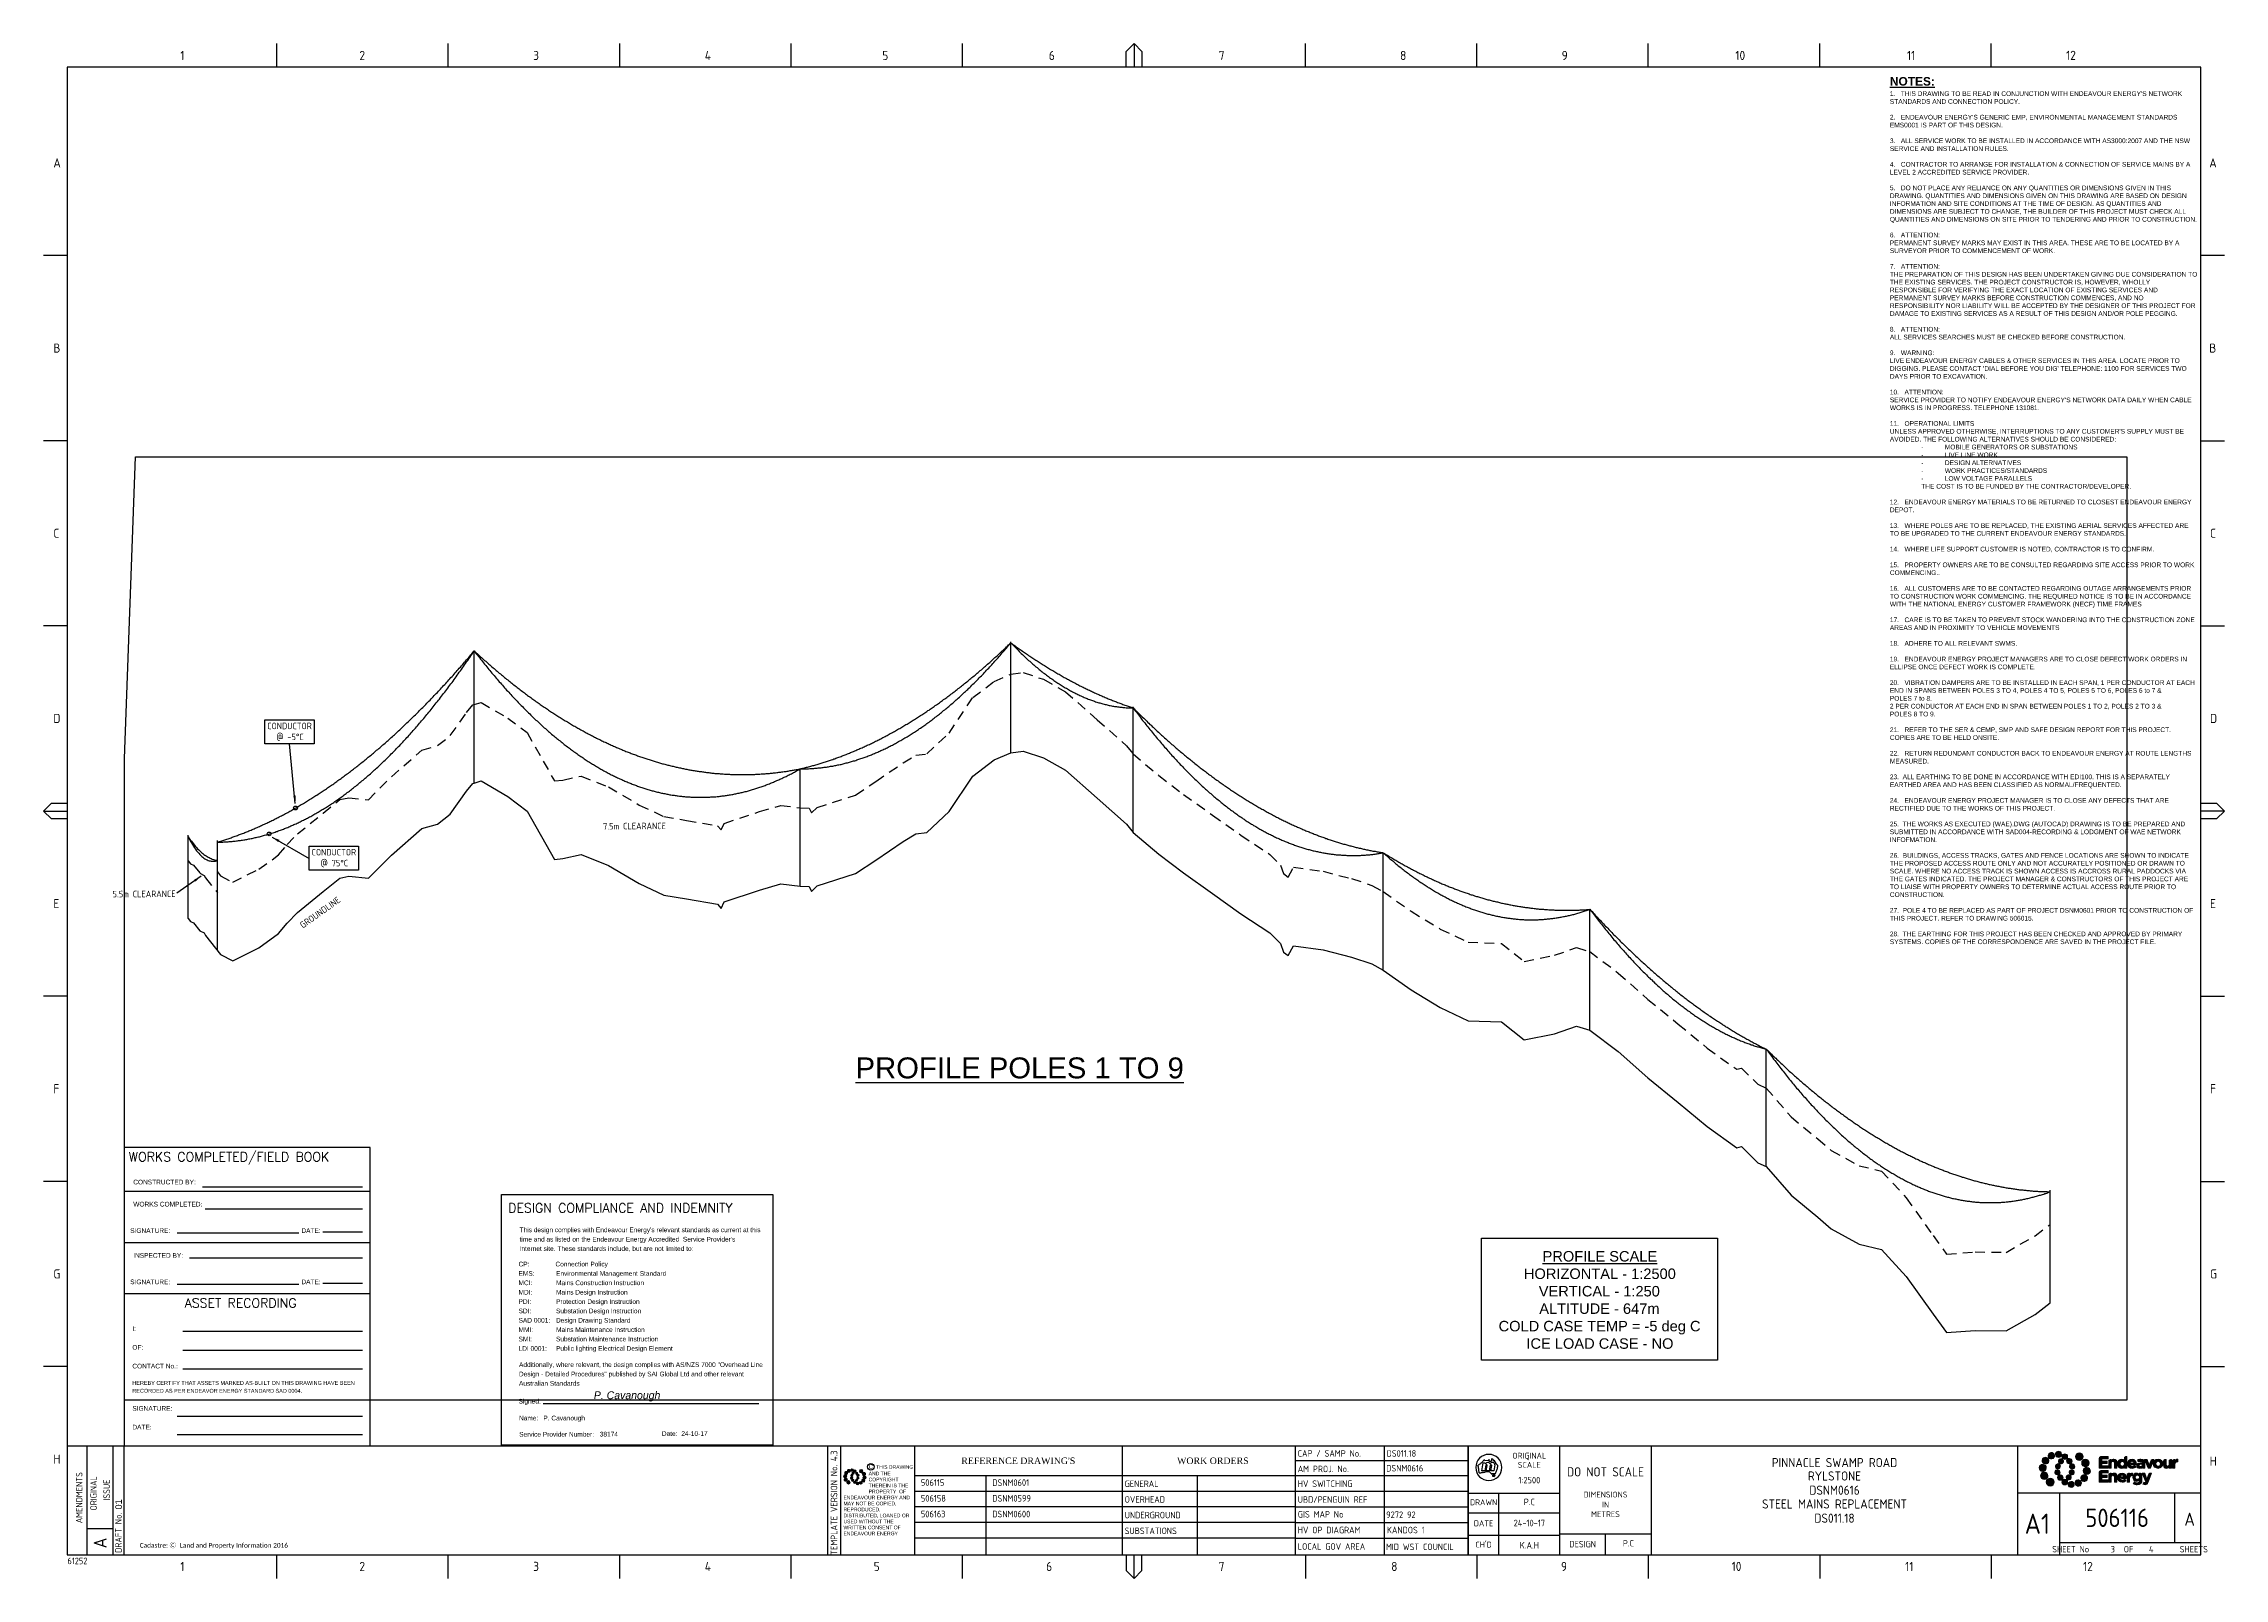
# Paper-space layout 'PROFILE' of a CAD drawing. Header units: metres, sheet in millimetres. Extents: x -21 to 813, y -3 to 583.
# The model-space entities are those that its viewports show. They can reach past a viewport. Long polylines and large blocks are cut down to what shows.
import ezdxf
from ezdxf.enums import TextEntityAlignment as Align

# ---------------------------------------------------------------- set-up
doc = ezdxf.new("R2010")
doc.units = ezdxf.units.M
doc.linetypes.add('Dash', pattern=[5, 3, -2])
doc.layers.get('0').update_dxf_attribs({"color": 6})
for name, color, linetype in [('_User Miscellaneous1', 7, 'Continuous'), ('Notes', 7, 'Continuous'), ('SupportsUG_SP_EXT', 7, 'Continuous')]:
    doc.layers.add(name, color=color, linetype=linetype)
doc.layers.add('Viewports', color=6, linetype='Continuous', plot=False)
doc.styles.add('ARIAL', font='arial.ttf', dxfattribs={"height": 2})
doc.styles.add('Elec', font='romand__.ttf')
doc.styles.add('iecISOCP', font='isocp.shx')
doc.styles.add('iecTimesNewRoman', font='times.ttf')
doc.styles.add('ISOCP', font='isocp.shx', dxfattribs={"height": 1.75})
doc.styles.get("Standard").update_dxf_attribs({"font": 'arial.ttf'})
doc.dimstyles.get("Standard").update_dxf_attribs({"dimtxt": 0.18, "dimasz": 0.18, "dimexe": 0.18, "dimexo": 0.0625, "dimgap": 0.09, "dimtad": 0, "dimtih": 1, "dimtoh": 1, "dimdec": 4, "dimzin": 0, "dimdsep": 46, "dimtxsty": 'Standard', "dimcen": 0.09, "dimadec": 0, "dimazin": 0, "dimtfac": 1, "dimtdec": 4, "dimtofl": 0, "dimtmove": 0, "dimatfit": 3, "dimfxl": 1, "dimtolj": 1, "dimtzin": 0, "dimarcsym": 0})

psp = doc.layouts.new('PROFILE')

# ---------------------------------------------------------------- texts
at = {"layer": 'Notes', "insert": (684.97, 570.62), "char_height": 3, "width": 117.1902, "attachment_point": 1, "style": 'iecISOCP'}
psp.add_mtext("{\\fArial|b1|i0|c0|p34;\\H1.087x;\\LNOTES:\\fArial|b0|i0|c0|p34;\\H0.91997x;\\l\\P\\H0.6x;1.   THIS DRAWING TO BE READ IN CONJUNCTION WITH ENDEAVOUR ENERGY'S NETWORK STANDARDS AND CONNECTION POLICY.\\P\\P2.   ENDEAVOUR ENERGY'S GENERIC EMP, ENVIRONMENTAL MANAGEMENT STANDARDS EMS0001 IS PART OF THIS DESIGN.\\P\\P3.   ALL SERVICE WORK TO BE INSTALLED IN ACCORDANCE WITH AS3000:2007 AND THE NSW SERVICE AND INSTALLATION RULES.\\P\\P4.   CONTRACTOR TO ARRANGE FOR INSTALLATION & CONNECTION OF SERVICE MAINS BY A LEVEL 2 ACCREDITED SERVICE PROVIDER.\\P\\P5.   DO NOT PLACE ANY RELIANCE ON ANY QUANTITIES OR DIMENSIONS GIVEN IN THIS DRAWING. QUANTITIES AND DIMENSIONS GIVEN ON THIS DRAWING ARE BASED ON DESIGN INFORMATION AND SITE CONDITIONS AT THE TIME OF DESIGN. AS QUANTITIES AND DIMENSIONS ARE SUBJECT TO CHANGE, THE BUILDER OF THIS PROJECT MUST CHECK ALL QUANTITIES AND DIMENSIONS ON SITE PRIOR TO TENDERING AND PRIOR TO CONSTRUCTION.\\P\\P6.   ATTENTION:\\PPERMANENT SURVEY MARKS MAY EXIST IN THIS AREA. THESE ARE TO BE LOCATED BY A SURVEYOR PRIOR TO COMMENCEMENT OF WORK.\\P\\P7.   ATTENTION:\\PTHE PREPARATION OF THIS DESIGN HAS BEEN UNDERTAKEN GIVING DUE CONSIDERATION TO THE EXISTING SERVICES. THE PROJECT CONSTRUCTOR IS, HOWEVER, WHOLLY RESPONSIBLE FOR VERIFYING THE EXACT LOCATION OF EXISTING SERVICES AND PERMANENT SURVEY MARKS BEFORE CONSTRUCTION COMMENCES, AND NO RESPONSIBILITY NOR LIABILITY WILL BE ACCEPTED BY THE DESIGNER OF THIS PROJECT FOR DAMAGE TO EXISTING SERVICES AS A RESULT OF THIS DESIGN AND/OR POLE PEGGING.\\P\\P8.   ATTENTION:\\PALL SERVICES SEARCHES MUST BE CHECKED BEFORE CONSTRUCTION.\\P\\P9.   WARNING:\\PLIVE ENDEAVOUR ENERGY CABLES & OTHER SERVICES IN THIS AREA. LOCATE PRIOR TO DIGGING. PLEASE CONTACT 'DIAL BEFORE YOU DIG' TELEPHONE: 1100 FOR SERVICES TWO DAYS PRIOR TO EXCAVATION.\\P\\P10.   ATTENTION:\\PSERVICE PROVIDER TO NOTIFY ENDEAVOUR ENERGY'S NETWORK DATA DAILY WHEN CABLE WORKS IS IN PROGRESS. TELEPHONE 131081.\\P\\P11.   OPERATIONAL LIMITS \\PUNLESS APPROVED OTHERWISE, INTERRUPTIONS TO ANY CUSTOMER'S SUPPLY MUST BE AVOIDED. THE FOLLOWING ALTERNATIVES SHOULD BE CONSIDERED:\\P\\pi-9,l21,t21;-^IMOBILE GENERATORS OR SUBSTATIONS\\P-^ILIVE LINE WORK\\P-^IDESIGN ALTERNATIVES\\P-^IWORK PRACTICES/STANDARDS\\P-^ILOW VOLTAGE PARALLELS\\P\\pi0,l0,tz;^ITHE COST IS TO BE FUNDED BY THE CONTRACTOR/DEVELOPER.\\P\\P12.   ENDEAVOUR ENERGY MATERIALS TO BE RETURNED TO CLOSEST ENDEAVOUR ENERGY DEPOT.\\P\\P13.   WHERE POLES ARE TO BE REPLACED, THE EXISTING AERIAL SERVICES AFFECTED ARE TO BE UPGRADED TO THE CURRENT ENDEAVOUR ENERGY STANDARDS.\\P\\P14.   WHERE LIFE SUPPORT CUSTOMER IS NOTED, CONTRACTOR IS TO CONFIRM.\\P\\P15.   PROPERTY OWNERS ARE TO BE CONSULTED REGARDING SITE ACCESS PRIOR TO WORK COMMENCING..\\P\\P16.   ALL CUSTOMERS ARE TO BE CONTACTED REGARDING OUTAGE ARRANGEMENTS PRIOR TO CONSTRUCTION WORK COMMENCING. THE REQUIRED NOTICE IS TO BE IN ACCORDANCE WITH THE NATIONAL ENERGY CUSTOMER FRAMEWORK (NECF) TIME FRAMES\\P\\P17.   CARE IS TO BE TAKEN TO PREVENT STOCK WANDERING INTO THE CONSTRUCTION ZONE AREAS AND IN PROXIMITY TO VEHICLE MOVEMENTS\\P\\P18.   ADHERE TO ALL RELEVANT SWMS.\\P\\P19.   ENDEAVOUR ENERGY PROJECT MANAGERS ARE TO CLOSE DEFECT WORK ORDERS IN ELLIPSE ONCE DEFECT WORK IS COMPLETE.\\P\\P20.  \\H0.99999x; \\H0.99999x;VIBRATION DAMPERS ARE TO BE INSTALLED IN EACH SPAN, 1 PER CONDUCTOR AT EACH END IN SPANS BETWEEN POLES 3 TO 4, \\H0.99999x;POLES 4 TO 5, \\H0.99999x;POLES 5 TO 6, POLES 6 to 7 & \\PPOLES 7 to 8.\\P2 PER CONDUCTOR AT EACH END IN SPAN BETWEEN POLES 1 TO 2, \\H0.99999x;POLES 2 TO 3 & \\PPOLES 8 TO 9.\\P\\P21.   REFER TO THE SER & CEMP, SMP AND SAFE DESIGN REPORT FOR THIS PROJECT. COPIES ARE TO BE HELD ONSITE.\\P\\P22.   RETURN REDUNDANT CONDUCTOR BACK TO ENDEAVOUR ENERGY AT ROUTE LENGTHS MEASURED.\\P\\P23.  \\C7;ALL EARTHING TO BE DONE IN ACCORDANCE WITH EDI100. THIS IS A SEPARATELY EARTHED AREA AND HAS BEEN CLASSIFIED AS NORMAL/FREQUENTED.\\C1;\\P\\C256;\\P24.   ENDEAVOUR ENERGY PROJECT MANAGER IS TO CLOSE ANY DEFECTS THAT ARE RECTIFIED DUE TO THE WORKS OF THIS PROJECT.\\P\\H0.99999x;\\P25.  THE WORKS AS EXECUTED (WAE).DWG (AUTOCAD) DRAWING IS TO BE PREPARED AND SUBMITTED IN ACCORDANCE WITH SAD004-RECORDING & LODGMENT OF WAE NETWORK INFOFMATION.\\P\\P26.  BUILDINGS, ACCESS TRACKS, GATES AND FENCE LOCATIONS ARE SHOWN TO INDICATE THE PROPOSED ACCESS ROUTE ONLY AND NOT ACCURATELY POSITIONED OR DRAWN TO SCALE. WHERE NO ACCESS TRACK IS SHOWN ACCESS IS ACCROSS RURAL PADDOCKS VIA THE GATES INDICATED. THE PROJECT MANAGER & CONSTRUCTORS OF THIS PROJECT ARE TO LIAISE WITH PROPERTY OWNERS TO DETERMINE ACTUAL ACCESS ROUTE PRIOR TO CONSTRUCTION.\\P\\P27.  POLE 4 TO BE REPLACED AS PART OF PROJECT DSNM0601 PRIOR TO CONSTRUCTION OF THIS PROJECT. REFER TO DRAWING 506015.\\P\\P28.  THE EARTHING FOR THIS PROJECT HAS BEEN CHECKED AND APPROVED BY PRIMARY SYSTEMS. COPIES OF THE CORRESPONDENCE ARE SAVED IN THE PROJECT FILE.  }", dxfattribs=at)
at = {"layer": 'Notes', "color": 7, "linetype": 'Continuous', "char_height": 2.5, "attachment_point": 1}
for s, insert in [('\\pi66.792;{\\Fisocp|c0;CONDUCTOR \\P\\pi70.26;@ -5°C}', (-1.89, 323.93)), ('\\pi66.792;{\\Fisocp|c0;CONDUCTOR \\P\\pi70.26;@ 75°C}', (15.05, 275.69))]:
    psp.add_mtext_dynamic_manual_height_columns(s, width=150.4514, gutter_width=4, heights=[0], dxfattribs=dict(at, insert=insert))
for s, insert, rotation in [('\\pi63.226;{\\Fisocp|c0;7.5m CLEARANCE}', (130, 285.2), 0.36221), ('\\pi63.226;{\\Fisocp|c0;5.5m CLEARANCE}', (-57.43, 259.26), 0.36221), ('\\pi66.411;{\\Fisocp|c0;GROUNDLINE}', (22.94, 208.78), 35.40895)]:
    psp.add_mtext_dynamic_manual_height_columns(s, width=150.4514, gutter_width=4, heights=[0], dxfattribs=dict(at, insert=insert, rotation=rotation))
at = {"layer": 'Notes', "attachment_point": 1}
for s, width, insert, char_height in [('{\\LPROFILE POLES 1 TO 9}', 165.5827, (289.73, 196.02), 8), ('\\pi21.569;{\\LPROFILE SCALE}\\P\\pi14.419;HORIZONTAL - 1:2500 \\P\\pi20.105;VERTICAL - 1:250          \\P\\pi20.299;ALTITUDE - 647m\\P\\pi4.761;COLD CASE TEMP = -5 deg C\\P\\pi15.382;ICE LOAD CASE - NO', 86.1933, (530.7, 122.04), 4)]:
    psp.add_mtext_dynamic_manual_height_columns(s, width=width, gutter_width=4, heights=[0], dxfattribs=dict(at, insert=insert, char_height=char_height))
at = {"layer": 'Notes', "insert": (202.42, 68.45), "char_height": 3, "width": 82.7151, "attachment_point": 2}
psp.add_mtext('\\A1;{\\fVijaya|b0|i1|c0|p34;P. Cavanough}', dxfattribs=at)

msp = doc.modelspace()

# ---------------------------------------------------------------- texts
at = {"layer": '_User Miscellaneous1', "style": 'ISOCP'}
for s, p in [('Pole 5', (213393.1, 6376485.4)), ('785.9m', (213393.1, 6376476.4)), ('273.2m', (212879.9, 6376439.1)), ('Pole 3', (212879.9, 6376448.1)), ('902.8m', (213498.1, 6376401)), ('Pole 6', (213498.1, 6376410)), ('Pole 4', (213188.1, 6376357.3)), ('584.7m', (213188.1, 6376348.3)), ('Pole 1', (212588.7, 6376330.9)), ('0m', (212588.7, 6376321.9)), ('Pole 2', (212623.1, 6376294.7)), ('28.0m', (212623.1, 6376285.7)), ('Pole 7', (213742.3, 6376274.7)), ('1141.7m', (213742.3, 6376265.7)), ('Pole 8', (213936.9, 6376216.9)), ('1339.1m', (213936.9, 6376207.9)), ('Pole 9', (214103.6, 6376088.6)), ('1507.6m', (214103.6, 6376079.6)), ('Pole 10', (214387.2, 6375958.5)), ('1778.8m', (214387.2, 6375949.5))]:
    msp.add_text(s, height=6, dxfattribs=at).set_placement(p, align=Align.TOP_CENTER)

# ---------------------------------------------------------------- blocks, each defined once
blk = doc.blocks.new('A$C30A46249')
at = {"color": 7, "lineweight": -3, "insert": (6.92, 4.97), "char_height": 1.79, "attachment_point": 7, "line_spacing_factor": 1.2}
blk.add_mtext('{\\fCalibri|b0|i0|c0|p34;\\C256;Cadastre: \\fMS Gothic|b0|i0|c128|p49;\\C250;\\c2236962;Ⓒ\\fMS Gothic|b0|i0|c0|p49; \\fCalibri|b0|i0|c0|p34;\\C256;Land and Property Information 2016}', dxfattribs=at)
blk = doc.blocks.new('EE_LOGO_SMALL')
at = {"layer": 'Notes'}
h = blk.add_hatch(color=256, dxfattribs=at)
edge = h.paths.add_edge_path()
edge.add_spline(control_points=[(-8.4, 2), (-9.2, 2), (-9.8, 1.4), (-9.8, 0.7), (-9.9, -0.1), (-9.3, -0.7), (-8.6, -0.8), (-7.8, -0.8), (-7.2, -0.2), (-7.1, 0.5), (-7.1, 1.3), (-7.7, 1.9), (-8.4, 2)], knot_values=[0, 0, 0, 0, 1, 1, 1, 2, 2, 2, 3, 3, 3, 4, 4, 4, 4], degree=3, periodic=0)
h = blk.add_hatch(color=256, dxfattribs=at)
edge = h.paths.add_edge_path()
edge.add_spline(control_points=[(-6.8, 4.5), (-7.4, 4.8), (-8.2, 4.6), (-8.6, 4), (-8.9, 3.4), (-8.7, 2.6), (-8.1, 2.2), (-7.5, 1.9), (-6.7, 2.1), (-6.3, 2.7), (-6, 3.3), (-6.2, 4.1), (-6.8, 4.5)], knot_values=[0, 0, 0, 0, 1, 1, 1, 2, 2, 2, 3, 3, 3, 4, 4, 4, 4], degree=3, periodic=0)
h = blk.add_hatch(color=256, dxfattribs=at)
edge = h.paths.add_edge_path()
edge.add_spline(control_points=[(-4.2, 5.9), (-4.6, 6.5), (-5.3, 6.6), (-5.9, 6.3), (-6.4, 5.9), (-6.6, 5.1), (-6.2, 4.6), (-5.9, 4), (-5.1, 3.8), (-4.6, 4.2), (-4, 4.6), (-3.8, 5.3), (-4.2, 5.9)], knot_values=[0, 0, 0, 0, 1, 1, 1, 2, 2, 2, 3, 3, 3, 4, 4, 4, 4], degree=3, periodic=0)
h = blk.add_hatch(color=256, dxfattribs=at)
edge = h.paths.add_edge_path()
edge.add_spline(control_points=[(-1.3, 5.9), (-1.4, 6.5), (-2, 7), (-2.6, 6.9), (-3.3, 6.9), (-3.7, 6.3), (-3.7, 5.6), (-3.6, 5), (-3, 4.5), (-2.4, 4.6), (-1.7, 4.7), (-1.3, 5.2), (-1.3, 5.9)], knot_values=[0, 0, 0, 0, 1, 1, 1, 2, 2, 2, 3, 3, 3, 4, 4, 4, 4], degree=3, periodic=0)
h = blk.add_hatch(color=256, dxfattribs=at)
edge = h.paths.add_edge_path()
edge.add_spline(control_points=[(-2.5, 2.1), (-3, 2.2), (-3.5, 1.9), (-3.6, 1.3), (-3.7, 0.8), (-3.4, 0.3), (-2.9, 0.2), (-2.4, 0.1), (-1.9, 0.4), (-1.8, 0.9), (-1.7, 1.5), (-2, 2), (-2.5, 2.1)], knot_values=[0, 0, 0, 0, 1, 1, 1, 2, 2, 2, 3, 3, 3, 4, 4, 4, 4], degree=3, periodic=0)
h = blk.add_hatch(color=256, dxfattribs=at)
edge = h.paths.add_edge_path()
edge.add_spline(control_points=[(1, 4.9), (1, 4.3), (0.5, 3.8), (-0.1, 3.8), (-0.7, 3.8), (-1.2, 4.3), (-1.2, 4.9), (-1.2, 5.5), (-0.7, 6), (-0.1, 6), (0.5, 6), (1, 5.5), (1, 4.9)], knot_values=[0, 0, 0, 0, 1, 1, 1, 2, 2, 2, 3, 3, 3, 4, 4, 4, 4], degree=3, periodic=0)
edge = h.paths.add_edge_path()
edge.add_spline(control_points=[(-1.4, 4), (-1.9, 4.1), (-2.4, 3.8), (-2.5, 3.3), (-2.6, 2.7), (-2.3, 2.2), (-1.8, 2.1), (-1.3, 2), (-0.7, 2.3), (-0.6, 2.9), (-0.5, 3.4), (-0.9, 3.9), (-1.4, 4)], knot_values=[0, 0, 0, 0, 1, 1, 1, 2, 2, 2, 3, 3, 3, 4, 4, 4, 4], degree=3, periodic=0)
h = blk.add_hatch(color=256, dxfattribs=at)
edge = h.paths.add_edge_path()
edge.add_spline(control_points=[(2.3, 2.4), (2.8, 2.8), (2.8, 3.4), (2.4, 3.9), (2, 4.3), (1.4, 4.3), (0.9, 3.9), (0.5, 3.6), (0.5, 2.9), (0.9, 2.5), (1.2, 2), (1.9, 2), (2.3, 2.4)], knot_values=[0, 0, 0, 0, 1, 1, 1, 2, 2, 2, 3, 3, 3, 4, 4, 4, 4], degree=3, periodic=0)
edge = h.paths.add_edge_path()
edge.add_spline(control_points=[(1, 4.9), (1, 4.3), (0.5, 3.8), (-0.1, 3.8), (-0.7, 3.8), (-1.2, 4.3), (-1.2, 4.9), (-1.2, 5.5), (-0.7, 6), (-0.1, 6), (0.5, 6), (1, 5.5), (1, 4.9)], knot_values=[0, 0, 0, 0, 1, 1, 1, 2, 2, 2, 3, 3, 3, 4, 4, 4, 4], degree=3, periodic=0)
h = blk.add_hatch(color=256, dxfattribs=at)
edge = h.paths.add_edge_path()
edge.add_spline(control_points=[(1, 4.9), (1, 4.3), (0.5, 3.8), (-0.1, 3.8), (-0.7, 3.8), (-1.2, 4.3), (-1.2, 4.9), (-1.2, 5.5), (-0.7, 6), (-0.1, 6), (0.5, 6), (1, 5.5), (1, 4.9)], knot_values=[0, 0, 0, 0, 1, 1, 1, 2, 2, 2, 3, 3, 3, 4, 4, 4, 4], degree=3, periodic=0)
edge = h.paths.add_edge_path(flags=16)
edge.add_spline(control_points=[(1, 4.9), (1, 4.3), (0.5, 3.8), (-0.1, 3.8), (-0.7, 3.8), (-1.2, 4.3), (-1.2, 4.9), (-1.2, 5.5), (-0.7, 6), (-0.1, 6), (0.5, 6), (1, 5.5), (1, 4.9)], knot_values=[0, 0, 0, 0, 1, 1, 1, 2, 2, 2, 3, 3, 3, 4, 4, 4, 4], degree=3, periodic=0)
h = blk.add_hatch(color=256, dxfattribs=at)
edge = h.paths.add_edge_path()
edge.add_spline(control_points=[(3, 0.2), (3.5, 0.3), (3.8, 0.9), (3.7, 1.4), (3.6, 1.9), (3, 2.3), (2.5, 2.1), (1.9, 2), (1.6, 1.4), (1.8, 0.9), (1.9, 0.4), (2.5, 0.1), (3, 0.2)], knot_values=[0, 0, 0, 0, 1, 1, 1, 2, 2, 2, 3, 3, 3, 4, 4, 4, 4], degree=3, periodic=0)
h = blk.add_hatch(color=256, dxfattribs=at)
edge = h.paths.add_edge_path()
edge.add_spline(control_points=[(7, 4.9), (7, 4), (6.3, 3.4), (5.5, 3.4), (4.6, 3.4), (4, 4), (4, 4.9), (4, 5.7), (4.6, 6.4), (5.5, 6.4), (6.3, 6.4), (7, 5.7), (7, 4.9)], knot_values=[0, 0, 0, 0, 1, 1, 1, 2, 2, 2, 3, 3, 3, 4, 4, 4, 4], degree=3, periodic=0)
h = blk.add_hatch(color=256, dxfattribs=at)
edge = h.paths.add_edge_path()
edge.add_spline(control_points=[(8.4, 1.1), (9.1, 1.5), (9.4, 2.3), (9.1, 3), (8.8, 3.7), (7.9, 4.1), (7.2, 3.8), (6.5, 3.4), (6.2, 2.6), (6.5, 1.9), (6.8, 1.2), (7.7, 0.8), (8.4, 1.1)], knot_values=[0, 0, 0, 0, 1, 1, 1, 2, 2, 2, 3, 3, 3, 4, 4, 4, 4], degree=3, periodic=0)
h = blk.add_hatch(color=256, dxfattribs=at)
edge = h.paths.add_edge_path()
edge.add_spline(control_points=[(8.3, -1.9), (9, -1.9), (9.7, -1.4), (9.7, -0.6), (9.7, 0.1), (9.2, 0.8), (8.4, 0.8), (7.7, 0.8), (7, 0.3), (7, -0.5), (6.9, -1.2), (7.5, -1.9), (8.3, -1.9)], knot_values=[0, 0, 0, 0, 1, 1, 1, 2, 2, 2, 3, 3, 3, 4, 4, 4, 4], degree=3, periodic=0)
h = blk.add_hatch(color=256, dxfattribs=at)
edge = h.paths.add_edge_path()
edge.add_spline(control_points=[(-8.5, -1.1), (-9.2, -1.4), (-9.6, -2.3), (-9.3, -3), (-8.9, -3.7), (-8.1, -4), (-7.4, -3.7), (-6.7, -3.4), (-6.3, -2.5), (-6.6, -1.8), (-7, -1.1), (-7.8, -0.8), (-8.5, -1.1)], knot_values=[0, 0, 0, 0, 1, 1, 1, 2, 2, 2, 3, 3, 3, 4, 4, 4, 4], degree=3, periodic=0)
h = blk.add_hatch(color=256, dxfattribs=at)
edge = h.paths.add_edge_path()
edge.add_spline(control_points=[(-7.1, -4.8), (-7.1, -4), (-6.5, -3.3), (-5.6, -3.3), (-4.8, -3.3), (-4.1, -4), (-4.1, -4.8), (-4.1, -5.7), (-4.8, -6.3), (-5.6, -6.3), (-6.5, -6.3), (-7.1, -5.7), (-7.1, -4.8)], knot_values=[0, 0, 0, 0, 1, 1, 1, 2, 2, 2, 3, 3, 3, 4, 4, 4, 4], degree=3, periodic=0)
h = blk.add_hatch(color=256, dxfattribs=at)
edge = h.paths.add_edge_path()
edge.add_spline(control_points=[(-3.1, -0.2), (-3.7, -0.3), (-4, -0.8), (-3.8, -1.4), (-3.7, -1.9), (-3.2, -2.2), (-2.6, -2.1), (-2.1, -1.9), (-1.8, -1.4), (-1.9, -0.9), (-2.1, -0.3), (-2.6, 0), (-3.1, -0.2)], knot_values=[0, 0, 0, 0, 1, 1, 1, 2, 2, 2, 3, 3, 3, 4, 4, 4, 4], degree=3, periodic=0)
h = blk.add_hatch(color=256, dxfattribs=at)
edge = h.paths.add_edge_path()
edge.add_spline(control_points=[(-2.5, -2.3), (-2.9, -2.7), (-3, -3.4), (-2.6, -3.8), (-2.2, -4.2), (-1.5, -4.3), (-1.1, -3.9), (-0.7, -3.5), (-0.6, -2.8), (-1, -2.4), (-1.4, -2), (-2, -1.9), (-2.5, -2.3)], knot_values=[0, 0, 0, 0, 1, 1, 1, 2, 2, 2, 3, 3, 3, 4, 4, 4, 4], degree=3, periodic=0)
h = blk.add_hatch(color=256, dxfattribs=at)
edge = h.paths.add_edge_path()
edge.add_spline(control_points=[(-1.2, -4.8), (-1.2, -4.2), (-0.7, -3.7), (-0.1, -3.7), (0.5, -3.7), (1, -4.2), (1, -4.8), (1, -5.4), (0.5, -5.9), (-0.1, -5.9), (-0.7, -5.9), (-1.2, -5.4), (-1.2, -4.8)], knot_values=[0, 0, 0, 0, 1, 1, 1, 2, 2, 2, 3, 3, 3, 4, 4, 4, 4], degree=3, periodic=0)
h = blk.add_hatch(color=256, dxfattribs=at)
edge = h.paths.add_edge_path()
edge.add_spline(control_points=[(1.2, -3.9), (1.7, -4.1), (2.2, -3.7), (2.3, -3.2), (2.5, -2.7), (2.1, -2.2), (1.6, -2.1), (1.1, -2), (0.6, -2.3), (0.5, -2.8), (0.4, -3.3), (0.7, -3.8), (1.2, -3.9)], knot_values=[0, 0, 0, 0, 1, 1, 1, 2, 2, 2, 3, 3, 3, 4, 4, 4, 4], degree=3, periodic=0)
h = blk.add_hatch(color=256, dxfattribs=at)
edge = h.paths.add_edge_path()
edge.add_spline(control_points=[(1.2, -5.8), (1.3, -6.5), (1.8, -6.9), (2.5, -6.9), (3.1, -6.8), (3.6, -6.2), (3.5, -5.6), (3.4, -5), (2.9, -4.5), (2.2, -4.6), (1.6, -4.6), (1.1, -5.2), (1.2, -5.8)], knot_values=[0, 0, 0, 0, 1, 1, 1, 2, 2, 2, 3, 3, 3, 4, 4, 4, 4], degree=3, periodic=0)
h = blk.add_hatch(color=256, dxfattribs=at)
edge = h.paths.add_edge_path()
edge.add_spline(control_points=[(2.4, -2), (2.9, -2.1), (3.4, -1.8), (3.5, -1.3), (3.6, -0.8), (3.3, -0.3), (2.8, -0.2), (2.2, -0.1), (1.7, -0.4), (1.6, -0.9), (1.5, -1.4), (1.8, -1.9), (2.4, -2)], knot_values=[0, 0, 0, 0, 1, 1, 1, 2, 2, 2, 3, 3, 3, 4, 4, 4, 4], degree=3, periodic=0)
h = blk.add_hatch(color=256, dxfattribs=at)
edge = h.paths.add_edge_path()
edge.add_spline(control_points=[(4, -5.8), (4.4, -6.4), (5.2, -6.6), (5.7, -6.2), (6.3, -5.8), (6.5, -5.1), (6.1, -4.5), (5.7, -4), (5, -3.8), (4.4, -4.2), (3.8, -4.5), (3.7, -5.3), (4, -5.8)], knot_values=[0, 0, 0, 0, 1, 1, 1, 2, 2, 2, 3, 3, 3, 4, 4, 4, 4], degree=3, periodic=0)
h = blk.add_hatch(color=256, dxfattribs=at)
edge = h.paths.add_edge_path()
edge.add_spline(control_points=[(6.7, -4.4), (7.3, -4.8), (8.1, -4.6), (8.4, -4), (8.8, -3.3), (8.6, -2.6), (8, -2.2), (7.3, -1.8), (6.6, -2.1), (6.2, -2.7), (5.8, -3.3), (6, -4.1), (6.7, -4.4)], knot_values=[0, 0, 0, 0, 1, 1, 1, 2, 2, 2, 3, 3, 3, 4, 4, 4, 4], degree=3, periodic=0)
at = {"layer": 'Notes', "lineweight": 0}
for points in [[(1.8, 2.1), (1.8, 2.1)], [(-2, -2.1), (-2, -2.1)]]:
    blk.add_lwpolyline(points, dxfattribs=at)
for points in [[(-8.4, 2), (-9.2, 2), (-9.8, 1.4), (-9.8, 0.7), (-9.9, -0.1), (-9.3, -0.7), (-8.6, -0.8), (-7.8, -0.8), (-7.2, -0.2), (-7.1, 0.5), (-7.1, 1.3), (-7.7, 1.9), (-8.4, 2)], [(-6.8, 4.5), (-7.4, 4.8), (-8.2, 4.6), (-8.6, 4), (-8.9, 3.4), (-8.7, 2.6), (-8.1, 2.2), (-7.5, 1.9), (-6.7, 2.1), (-6.3, 2.7), (-6, 3.3), (-6.2, 4.1), (-6.8, 4.5)], [(-4.2, 5.9), (-4.6, 6.5), (-5.3, 6.6), (-5.9, 6.3), (-6.4, 5.9), (-6.6, 5.1), (-6.2, 4.6), (-5.9, 4), (-5.1, 3.8), (-4.6, 4.2), (-4, 4.6), (-3.8, 5.3), (-4.2, 5.9)], [(-1.3, 5.9), (-1.4, 6.5), (-2, 7), (-2.6, 6.9), (-3.3, 6.9), (-3.7, 6.3), (-3.7, 5.6), (-3.6, 5), (-3, 4.5), (-2.4, 4.6), (-1.7, 4.7), (-1.3, 5.2), (-1.3, 5.9)], [(-2.5, 2.1), (-3, 2.2), (-3.5, 1.9), (-3.6, 1.3), (-3.7, 0.8), (-3.4, 0.3), (-2.9, 0.2), (-2.4, 0.1), (-1.9, 0.4), (-1.8, 0.9), (-1.7, 1.5), (-2, 2), (-2.5, 2.1)], [(-1.4, 4), (-1.9, 4.1), (-2.4, 3.8), (-2.5, 3.3), (-2.6, 2.7), (-2.3, 2.2), (-1.8, 2.1), (-1.3, 2), (-0.7, 2.3), (-0.6, 2.9), (-0.5, 3.4), (-0.9, 3.9), (-1.4, 4)], [(1, 4.9), (1, 4.3), (0.5, 3.8), (-0.1, 3.8), (-0.7, 3.8), (-1.2, 4.3), (-1.2, 4.9), (-1.2, 5.5), (-0.7, 6), (-0.1, 6), (0.5, 6), (1, 5.5), (1, 4.9)], [(1, 4.9), (1, 4.3), (0.5, 3.8), (-0.1, 3.8), (-0.7, 3.8), (-1.2, 4.3), (-1.2, 4.9), (-1.2, 5.5), (-0.7, 6), (-0.1, 6), (0.5, 6), (1, 5.5), (1, 4.9)], [(2.3, 2.4), (2.8, 2.8), (2.8, 3.4), (2.4, 3.9), (2, 4.3), (1.4, 4.3), (0.9, 3.9), (0.5, 3.6), (0.5, 2.9), (0.9, 2.5), (1.2, 2), (1.9, 2), (2.3, 2.4)], [(3, 0.2), (3.5, 0.3), (3.8, 0.9), (3.7, 1.4), (3.6, 1.9), (3, 2.3), (2.5, 2.1), (1.9, 2), (1.6, 1.4), (1.8, 0.9), (1.9, 0.4), (2.5, 0.1), (3, 0.2)], [(7, 4.9), (7, 4), (6.3, 3.4), (5.5, 3.4), (4.6, 3.4), (4, 4), (4, 4.9), (4, 5.7), (4.6, 6.4), (5.5, 6.4), (6.3, 6.4), (7, 5.7), (7, 4.9)], [(8.4, 1.1), (9.1, 1.5), (9.4, 2.3), (9.1, 3), (8.8, 3.7), (7.9, 4.1), (7.2, 3.8), (6.5, 3.4), (6.2, 2.6), (6.5, 1.9), (6.8, 1.2), (7.7, 0.8), (8.4, 1.1)], [(8.3, -1.9), (9, -1.9), (9.7, -1.4), (9.7, -0.6), (9.7, 0.1), (9.2, 0.8), (8.4, 0.8), (7.7, 0.8), (7, 0.3), (7, -0.5), (6.9, -1.2), (7.5, -1.9), (8.3, -1.9)], [(-8.5, -1.1), (-9.2, -1.4), (-9.6, -2.3), (-9.3, -3), (-8.9, -3.7), (-8.1, -4), (-7.4, -3.7), (-6.7, -3.4), (-6.3, -2.5), (-6.6, -1.8), (-7, -1.1), (-7.8, -0.8), (-8.5, -1.1)], [(-7.1, -4.8), (-7.1, -4), (-6.5, -3.3), (-5.6, -3.3), (-4.8, -3.3), (-4.1, -4), (-4.1, -4.8), (-4.1, -5.7), (-4.8, -6.3), (-5.6, -6.3), (-6.5, -6.3), (-7.1, -5.7), (-7.1, -4.8)], [(-3.1, -0.2), (-3.7, -0.3), (-4, -0.8), (-3.8, -1.4), (-3.7, -1.9), (-3.2, -2.2), (-2.6, -2.1), (-2.1, -1.9), (-1.8, -1.4), (-1.9, -0.9), (-2.1, -0.3), (-2.6, 0), (-3.1, -0.2)], [(-2.5, -2.3), (-2.9, -2.7), (-3, -3.4), (-2.6, -3.8), (-2.2, -4.2), (-1.5, -4.3), (-1.1, -3.9), (-0.7, -3.5), (-0.6, -2.8), (-1, -2.4), (-1.4, -2), (-2, -1.9), (-2.5, -2.3)], [(-1.2, -4.8), (-1.2, -4.2), (-0.7, -3.7), (-0.1, -3.7), (0.5, -3.7), (1, -4.2), (1, -4.8), (1, -5.4), (0.5, -5.9), (-0.1, -5.9), (-0.7, -5.9), (-1.2, -5.4), (-1.2, -4.8)], [(1.2, -3.9), (1.7, -4.1), (2.2, -3.7), (2.3, -3.2), (2.5, -2.7), (2.1, -2.2), (1.6, -2.1), (1.1, -2), (0.6, -2.3), (0.5, -2.8), (0.4, -3.3), (0.7, -3.8), (1.2, -3.9)], [(1.2, -5.8), (1.3, -6.5), (1.8, -6.9), (2.5, -6.9), (3.1, -6.8), (3.6, -6.2), (3.5, -5.6), (3.4, -5), (2.9, -4.5), (2.2, -4.6), (1.6, -4.6), (1.1, -5.2), (1.2, -5.8)], [(2.4, -2), (2.9, -2.1), (3.4, -1.8), (3.5, -1.3), (3.6, -0.8), (3.3, -0.3), (2.8, -0.2), (2.2, -0.1), (1.7, -0.4), (1.6, -0.9), (1.5, -1.4), (1.8, -1.9), (2.4, -2)], [(4, -5.8), (4.4, -6.4), (5.2, -6.6), (5.7, -6.2), (6.3, -5.8), (6.5, -5.1), (6.1, -4.5), (5.7, -4), (5, -3.8), (4.4, -4.2), (3.8, -4.5), (3.7, -5.3), (4, -5.8)], [(6.7, -4.4), (7.3, -4.8), (8.1, -4.6), (8.4, -4), (8.8, -3.3), (8.6, -2.6), (8, -2.2), (7.3, -1.8), (6.6, -2.1), (6.2, -2.7), (5.8, -3.3), (6, -4.1), (6.7, -4.4)]]:
    blk.add_open_spline(points, degree=3, knots=[0, 0, 0, 0, 1, 1, 1, 2, 2, 2, 3, 3, 3, 4, 4, 4, 4], dxfattribs=at)
blk = doc.blocks.new('EE_COPYRIGHT_A1')
at = {"layer": 'Notes'}
blk.add_circle((9.53, -0.82), 1.15, dxfattribs=at)
at = {"xscale": 0.4, "yscale": 0.4, "zscale": 0.4}
blk.add_blockref('EE_LOGO_SMALL', (3.96, -4.29), dxfattribs=at)
at = {"layer": 'Notes', "insert": (0, 0), "char_height": 1.25, "width": 24.1208, "attachment_point": 1, "style": 'ARIAL'}
blk.add_mtext('\\pt8.75;               ^I{\\H1.2x;C } THIS DRAWING\\P\\pi-8.75,l8.75,t8.75,20;       ^IAND THE ^I\\P\\pi0,t8.75;COPYRIGHT\\P\\pi-8.75,t1.25,8.75;^I^ITHEREIN IS THE PROPERTY  OF \\P\\pi0,l0,t1.25;ENDEAVOUR ENERGY AND MAY NOT BE COPIED, REPRODUCED, DISTRIBUTED, LOANED OR USED WITHOUT THE WRITTEN CONSENT OF ENDEAVOUR ENERGY', dxfattribs=at)
blk = doc.blocks.new('EE_LOGO')
h = blk.add_hatch(color=7)
edge = h.paths.add_edge_path()
edge.add_spline(control_points=[(-25.34, 1.94), (-26.08, 1.98), (-26.72, 1.41), (-26.77, 0.66), (-26.81, -0.09), (-26.24, -0.72), (-25.49, -0.77), (-24.74, -0.81), (-24.1, -0.24), (-24.06, 0.51), (-24.02, 1.25), (-24.59, 1.89), (-25.34, 1.94)], knot_values=[0, 0, 0, 0, 1, 1, 1, 2, 2, 2, 3, 3, 3, 4, 4, 4, 4], degree=3, periodic=0)
h = blk.add_hatch(color=7)
edge = h.paths.add_edge_path()
edge.add_spline(control_points=[(-23.73, 4.46), (-24.34, 4.81), (-25.13, 4.61), (-25.49, 3.99), (-25.85, 3.38), (-25.64, 2.59), (-25.03, 2.23), (-24.41, 1.87), (-23.63, 2.08), (-23.27, 2.69), (-22.91, 3.31), (-23.12, 4.1), (-23.73, 4.46)], knot_values=[0, 0, 0, 0, 1, 1, 1, 2, 2, 2, 3, 3, 3, 4, 4, 4, 4], degree=3, periodic=0)
h = blk.add_hatch(color=7)
edge = h.paths.add_edge_path()
edge.add_spline(control_points=[(-21.12, 5.87), (-21.48, 6.44), (-22.24, 6.61), (-22.81, 6.24), (-23.37, 5.88), (-23.54, 5.12), (-23.17, 4.55), (-22.81, 3.98), (-22.05, 3.82), (-21.48, 4.19), (-20.92, 4.55), (-20.75, 5.31), (-21.12, 5.87)], knot_values=[0, 0, 0, 0, 1, 1, 1, 2, 2, 2, 3, 3, 3, 4, 4, 4, 4], degree=3, periodic=0)
h = blk.add_hatch(color=7)
edge = h.paths.add_edge_path()
edge.add_spline(control_points=[(-19.43, 2.06), (-19.94, 2.17), (-20.44, 1.84), (-20.55, 1.33), (-20.66, 0.82), (-20.34, 0.32), (-19.83, 0.21), (-19.32, 0.1), (-18.81, 0.42), (-18.71, 0.93), (-18.59, 1.44), (-18.92, 1.95), (-19.43, 2.06)], knot_values=[0, 0, 0, 0, 1, 1, 1, 2, 2, 2, 3, 3, 3, 4, 4, 4, 4], degree=3, periodic=0)
h = blk.add_hatch(color=7)
edge = h.paths.add_edge_path()
edge.add_spline(control_points=[(-18.27, 5.87), (-18.34, 6.5), (-18.91, 6.97), (-19.54, 6.9), (-20.18, 6.84), (-20.65, 6.27), (-20.58, 5.63), (-20.52, 4.99), (-19.95, 4.53), (-19.31, 4.59), (-18.67, 4.66), (-18.21, 5.23), (-18.27, 5.87)], knot_values=[0, 0, 0, 0, 1, 1, 1, 2, 2, 2, 3, 3, 3, 4, 4, 4, 4], degree=3, periodic=0)
h = blk.add_hatch(color=7)
edge = h.paths.add_edge_path()
edge.add_spline(control_points=[(-15.91, 4.86), (-15.91, 4.26), (-16.4, 3.77), (-17, 3.77), (-17.6, 3.77), (-18.08, 4.26), (-18.08, 4.86), (-18.08, 5.46), (-17.6, 5.95), (-17, 5.95), (-16.4, 5.95), (-15.91, 5.46), (-15.91, 4.86)], knot_values=[0, 0, 0, 0, 1, 1, 1, 2, 2, 2, 3, 3, 3, 4, 4, 4, 4], degree=3, periodic=0)
edge = h.paths.add_edge_path()
edge.add_spline(control_points=[(-18.29, 3.97), (-18.8, 4.08), (-19.3, 3.76), (-19.41, 3.25), (-19.52, 2.74), (-19.2, 2.23), (-18.69, 2.12), (-18.18, 2.01), (-17.67, 2.33), (-17.56, 2.84), (-17.45, 3.35), (-17.78, 3.86), (-18.29, 3.97)], knot_values=[0, 0, 0, 0, 1, 1, 1, 2, 2, 2, 3, 3, 3, 4, 4, 4, 4], degree=3, periodic=0)
h = blk.add_hatch(color=7)
edge = h.paths.add_edge_path()
edge.add_spline(control_points=[(-14.59, 2.36), (-14.16, 2.75), (-14.12, 3.41), (-14.51, 3.84), (-14.89, 4.27), (-15.55, 4.31), (-15.99, 3.93), (-16.42, 3.54), (-16.46, 2.88), (-16.07, 2.45), (-15.69, 2.01), (-15.02, 1.98), (-14.59, 2.36)], knot_values=[0, 0, 0, 0, 1, 1, 1, 2, 2, 2, 3, 3, 3, 4, 4, 4, 4], degree=3, periodic=0)
edge = h.paths.add_edge_path()
edge.add_spline(control_points=[(-15.91, 4.86), (-15.91, 4.26), (-16.4, 3.77), (-17, 3.77), (-17.6, 3.77), (-18.08, 4.26), (-18.08, 4.86), (-18.08, 5.46), (-17.6, 5.95), (-17, 5.95), (-16.4, 5.95), (-15.91, 5.46), (-15.91, 4.86)], knot_values=[0, 0, 0, 0, 1, 1, 1, 2, 2, 2, 3, 3, 3, 4, 4, 4, 4], degree=3, periodic=0)
h = blk.add_hatch(color=7)
edge = h.paths.add_edge_path()
edge.add_spline(control_points=[(-15.91, 4.86), (-15.91, 4.26), (-16.4, 3.77), (-17, 3.77), (-17.6, 3.77), (-18.08, 4.26), (-18.08, 4.86), (-18.08, 5.46), (-17.6, 5.95), (-17, 5.95), (-16.4, 5.95), (-15.91, 5.46), (-15.91, 4.86)], knot_values=[0, 0, 0, 0, 1, 1, 1, 2, 2, 2, 3, 3, 3, 4, 4, 4, 4], degree=3, periodic=0)
edge = h.paths.add_edge_path(flags=16)
edge.add_spline(control_points=[(-15.91, 4.86), (-15.91, 4.26), (-16.4, 3.77), (-17, 3.77), (-17.6, 3.77), (-18.08, 4.26), (-18.08, 4.86), (-18.08, 5.46), (-17.6, 5.95), (-17, 5.95), (-16.4, 5.95), (-15.91, 5.46), (-15.91, 4.86)], knot_values=[0, 0, 0, 0, 1, 1, 1, 2, 2, 2, 3, 3, 3, 4, 4, 4, 4], degree=3, periodic=0)
h = blk.add_hatch(color=7)
edge = h.paths.add_edge_path()
edge.add_spline(control_points=[(-13.94, 0.18), (-13.41, 0.32), (-13.09, 0.87), (-13.23, 1.4), (-13.37, 1.93), (-13.92, 2.25), (-14.45, 2.11), (-14.98, 1.97), (-15.3, 1.42), (-15.16, 0.89), (-15.02, 0.36), (-14.47, 0.04), (-13.94, 0.18)], knot_values=[0, 0, 0, 0, 1, 1, 1, 2, 2, 2, 3, 3, 3, 4, 4, 4, 4], degree=3, periodic=0)
h = blk.add_hatch(color=7)
edge = h.paths.add_edge_path()
edge.add_spline(control_points=[(-9.93, 4.86), (-9.93, 4.03), (-10.61, 3.35), (-11.44, 3.35), (-12.28, 3.35), (-12.95, 4.03), (-12.95, 4.86), (-12.95, 5.69), (-12.28, 6.37), (-11.44, 6.37), (-10.61, 6.37), (-9.93, 5.69), (-9.93, 4.86)], knot_values=[0, 0, 0, 0, 1, 1, 1, 2, 2, 2, 3, 3, 3, 4, 4, 4, 4], degree=3, periodic=0)
h = blk.add_hatch(color=7)
edge = h.paths.add_edge_path()
edge.add_spline(control_points=[(-8.55, 1.13), (-7.83, 1.45), (-7.5, 2.29), (-7.82, 3.01), (-8.14, 3.73), (-8.98, 4.06), (-9.7, 3.74), (-10.42, 3.42), (-10.75, 2.58), (-10.43, 1.86), (-10.11, 1.14), (-9.27, 0.81), (-8.55, 1.13)], knot_values=[0, 0, 0, 0, 1, 1, 1, 2, 2, 2, 3, 3, 3, 4, 4, 4, 4], degree=3, periodic=0)
h = blk.add_hatch(color=7)
edge = h.paths.add_edge_path()
edge.add_spline(control_points=[(-8.66, -1.92), (-7.91, -1.96), (-7.27, -1.39), (-7.23, -0.64), (-7.19, 0.1), (-7.76, 0.74), (-8.51, 0.78), (-9.25, 0.83), (-9.89, 0.26), (-9.94, -0.49), (-9.98, -1.24), (-9.41, -1.88), (-8.66, -1.92)], knot_values=[0, 0, 0, 0, 1, 1, 1, 2, 2, 2, 3, 3, 3, 4, 4, 4, 4], degree=3, periodic=0)
h = blk.add_hatch(color=7)
edge = h.paths.add_edge_path()
edge.add_spline(control_points=[(-3.85, 0.44), (-3.85, 0.44), (-3.85, 4.25), (-3.85, 4.3), (-3.85, 4.35), (-3.85, 4.86), (-3.29, 4.86), (-2.74, 4.86), (-0.49, 4.86), (-0.49, 4.86), (-0.49, 4.86), (-0.49, 4), (-0.49, 4), (-0.49, 4), (-2.89, 4), (-2.89, 4), (-2.89, 4), (-2.89, 3.1), (-2.89, 3.1), (-2.89, 3.1), (-0.8, 3.1), (-0.8, 3.1), (-0.8, 3.1), (-0.8, 2.23), (-0.8, 2.23), (-0.8, 2.23), (-2.89, 2.23), (-2.89, 2.23), (-2.89, 2.23), (-2.89, 1.31), (-2.89, 1.31), (-2.89, 1.31), (-0.49, 1.31), (-0.49, 1.31), (-0.49, 1.31), (-0.49, 0.44), (-0.49, 0.44), (-0.49, 0.44), (-3.85, 0.44), (-3.85, 0.44)], knot_values=[0, 0, 0, 0, 1, 1, 1, 2, 2, 2, 3, 3, 3, 4, 4, 4, 5, 5, 5, 6, 6, 6, 7, 7, 7, 8, 8, 8, 9, 9, 9, 10, 10, 10, 11, 11, 11, 12, 12, 12, 13, 13, 13, 13], degree=3, periodic=0)
h = blk.add_hatch(color=7)
edge = h.paths.add_edge_path()
edge.add_spline(control_points=[(1.94, 0.44), (1.94, 0.44), (1.94, 2.33), (1.94, 2.33), (1.94, 2.78), (1.73, 3.02), (1.36, 3.02), (1, 3.02), (0.76, 2.78), (0.76, 2.33), (0.76, 2.33), (0.76, 0.44), (0.76, 0.44), (0.76, 0.44), (-0.2, 0.44), (-0.2, 0.44), (-0.2, 0.44), (-0.2, 3.21), (-0.2, 3.27), (-0.2, 3.33), (-0.2, 3.82), (0.36, 3.82), (0.76, 3.82), (0.76, 3.82), (0.76, 3.82), (0.76, 3.82), (0.76, 3.35), (0.76, 3.35), (0.98, 3.63), (1.27, 3.89), (1.75, 3.89), (2.48, 3.89), (2.9, 3.41), (2.9, 2.63), (2.9, 2.63), (2.9, 0.44), (2.9, 0.44), (2.9, 0.44), (1.94, 0.44), (1.94, 0.44)], knot_values=[0, 0, 0, 0, 1, 1, 1, 2, 2, 2, 3, 3, 3, 4, 4, 4, 5, 5, 5, 6, 6, 6, 7, 7, 7, 8, 8, 8, 9, 9, 9, 10, 10, 10, 11, 11, 11, 12, 12, 12, 13, 13, 13, 13], degree=3, periodic=0)
h = blk.add_hatch(color=7)
edge = h.paths.add_edge_path(flags=16)
edge.add_spline(control_points=[(5.8, 2.13), (5.8, 2.69), (5.43, 3.07), (4.98, 3.07), (4.53, 3.07), (4.15, 2.7), (4.15, 2.13), (4.15, 2.13), (4.15, 2.12), (4.15, 2.12), (4.15, 1.56), (4.53, 1.19), (4.98, 1.19), (5.43, 1.19), (5.8, 1.56), (5.8, 2.12), (5.8, 2.12), (5.8, 2.13), (5.8, 2.13)], knot_values=[0, 0, 0, 0, 1, 1, 1, 2, 2, 2, 3, 3, 3, 4, 4, 4, 5, 5, 5, 6, 6, 6, 6], degree=3, periodic=0)
edge = h.paths.add_edge_path()
edge.add_spline(control_points=[(5.79, 0.44), (5.79, 0.44), (5.79, 0.92), (5.79, 0.92), (5.55, 0.6), (5.23, 0.37), (4.73, 0.37), (3.94, 0.37), (3.19, 0.99), (3.19, 2.12), (3.19, 2.12), (3.19, 2.13), (3.19, 2.13), (3.19, 3.26), (3.93, 3.88), (4.73, 3.88), (5.24, 3.88), (5.56, 3.65), (5.79, 3.38), (5.79, 3.38), (5.79, 4.27), (5.79, 4.3), (5.79, 4.34), (5.79, 4.86), (6.34, 4.86), (6.73, 4.86), (6.75, 4.86), (6.75, 4.86), (6.75, 4.86), (6.75, 0.44), (6.75, 0.44), (6.75, 0.44), (5.79, 0.44), (5.79, 0.44)], knot_values=[0, 0, 0, 0, 1, 1, 1, 2, 2, 2, 3, 3, 3, 4, 4, 4, 5, 5, 5, 6, 6, 6, 7, 7, 7, 8, 8, 8, 9, 9, 9, 10, 10, 10, 11, 11, 11, 11], degree=3, periodic=0)
h = blk.add_hatch(color=7)
edge = h.paths.add_edge_path()
edge.add_spline(control_points=[(8.69, 3.89), (7.7, 3.89), (7.01, 3.09), (7.01, 2.13), (7.01, 2.13), (7.01, 2.12), (7.01, 2.12), (7.01, 1.08), (7.77, 0.37), (8.78, 0.37), (9.39, 0.37), (9.85, 0.61), (10.16, 1), (10.16, 1), (9.62, 1.48), (9.62, 1.48), (9.35, 1.24), (9.12, 1.14), (8.79, 1.14), (8.33, 1.13), (8, 1.49), (7.95, 1.86), (7.91, 2.18), (7.93, 2.29), (7.95, 2.43), (8.02, 2.85), (8.29, 3.12), (8.69, 3.12), (9.09, 3.12), (9.34, 2.83), (9.4, 2.4), (9.4, 2.4), (8.14, 2.4), (8.14, 2.4), (8.14, 2.4), (8.12, 1.8), (8.64, 1.8), (9.17, 1.8), (10.32, 1.8), (10.32, 1.8), (10.33, 1.89), (10.34, 1.95), (10.34, 2.04), (10.34, 2.04), (10.34, 2.05), (10.34, 2.05), (10.34, 3.01), (9.82, 3.89), (8.69, 3.89)], knot_values=[0, 0, 0, 0, 1, 1, 1, 2, 2, 2, 3, 3, 3, 4, 4, 4, 5, 5, 5, 6, 6, 6, 7, 7, 7, 8, 8, 8, 9, 9, 9, 10, 10, 10, 11, 11, 11, 12, 12, 12, 13, 13, 13, 14, 14, 14, 15, 15, 15, 16, 16, 16, 16], degree=3, periodic=0)
h = blk.add_hatch(color=7)
edge = h.paths.add_edge_path(flags=16)
edge.add_spline(control_points=[(12.69, 1.8), (12.53, 1.88), (12.31, 1.93), (12.08, 1.93), (11.67, 1.93), (11.42, 1.77), (11.42, 1.46), (11.42, 1.46), (11.42, 1.45), (11.42, 1.45), (11.42, 1.19), (11.63, 1.04), (11.94, 1.04), (12.39, 1.04), (12.69, 1.29), (12.69, 1.63), (12.69, 1.63), (12.69, 1.8), (12.69, 1.8)], knot_values=[0, 0, 0, 0, 1, 1, 1, 2, 2, 2, 3, 3, 3, 4, 4, 4, 5, 5, 5, 6, 6, 6, 6], degree=3, periodic=0)
edge = h.paths.add_edge_path()
edge.add_spline(control_points=[(12.67, 0.44), (12.67, 0.44), (12.67, 0.81), (12.67, 0.81), (12.44, 0.55), (12.12, 0.38), (11.65, 0.38), (11.01, 0.38), (10.49, 0.74), (10.49, 1.41), (10.49, 1.41), (10.49, 1.42), (10.49, 1.42), (10.49, 2.16), (11.05, 2.5), (11.85, 2.5), (12.19, 2.5), (12.44, 2.45), (12.68, 2.37), (12.68, 2.37), (12.68, 2.42), (12.68, 2.42), (12.68, 2.82), (12.43, 3.07), (11.95, 3.07), (11.59, 3.07), (11.33, 3), (11.02, 2.89), (11.02, 2.89), (10.78, 3.62), (10.78, 3.62), (11.15, 3.78), (11.52, 3.89), (12.09, 3.89), (13.14, 3.89), (13.6, 3.35), (13.6, 2.43), (13.6, 2.43), (13.6, 0.44), (13.6, 0.44), (13.6, 0.44), (12.67, 0.44), (12.67, 0.44)], knot_values=[0, 0, 0, 0, 1, 1, 1, 2, 2, 2, 3, 3, 3, 4, 4, 4, 5, 5, 5, 6, 6, 6, 7, 7, 7, 8, 8, 8, 9, 9, 9, 10, 10, 10, 11, 11, 11, 12, 12, 12, 13, 13, 13, 14, 14, 14, 14], degree=3, periodic=0)
h = blk.add_hatch(color=7)
edge = h.paths.add_edge_path()
edge.add_spline(control_points=[(15.71, 0.44), (15.71, 0.44), (14.84, 0.44), (14.84, 0.44), (14.84, 0.44), (13.51, 3.83), (13.51, 3.83), (13.51, 3.83), (14.53, 3.83), (14.53, 3.83), (14.53, 3.83), (15.28, 1.58), (15.28, 1.58), (15.28, 1.58), (15.86, 3.3), (15.86, 3.3), (15.86, 3.3), (16.02, 3.83), (16.4, 3.83), (16.78, 3.83), (17.04, 3.83), (17.04, 3.83), (17.04, 3.83), (15.71, 0.44), (15.71, 0.44)], knot_values=[0, 0, 0, 0, 1, 1, 1, 2, 2, 2, 3, 3, 3, 4, 4, 4, 5, 5, 5, 6, 6, 6, 7, 7, 7, 8, 8, 8, 8], degree=3, periodic=0)
h = blk.add_hatch(color=7)
edge = h.paths.add_edge_path(flags=16)
edge.add_spline(control_points=[(19.52, 2.16), (19.52, 2.66), (19.16, 3.09), (18.63, 3.09), (18.08, 3.09), (17.75, 2.67), (17.75, 2.17), (17.75, 2.17), (17.75, 2.16), (17.75, 2.16), (17.75, 1.66), (18.11, 1.22), (18.64, 1.22), (19.19, 1.22), (19.52, 1.65), (19.52, 2.15), (19.52, 2.15), (19.52, 2.16), (19.52, 2.16)], knot_values=[0, 0, 0, 0, 1, 1, 1, 2, 2, 2, 3, 3, 3, 4, 4, 4, 5, 5, 5, 6, 6, 6, 6], degree=3, periodic=0)
edge = h.paths.add_edge_path()
edge.add_spline(control_points=[(18.63, 0.4), (17.58, 0.4), (16.8, 1.17), (16.8, 2.15), (16.8, 2.15), (16.8, 2.16), (16.8, 2.16), (16.8, 3.13), (17.59, 3.92), (18.64, 3.92), (19.69, 3.92), (20.46, 3.14), (20.46, 2.17), (20.46, 2.17), (20.46, 2.16), (20.46, 2.16), (20.46, 1.19), (19.68, 0.4), (18.63, 0.4)], knot_values=[0, 0, 0, 0, 1, 1, 1, 2, 2, 2, 3, 3, 3, 4, 4, 4, 5, 5, 5, 6, 6, 6, 6], degree=3, periodic=0)
h = blk.add_hatch(color=7)
edge = h.paths.add_edge_path()
edge.add_spline(control_points=[(22.86, 0.44), (22.86, 0.44), (22.86, 0.92), (22.86, 0.92), (22.64, 0.64), (22.36, 0.38), (21.87, 0.38), (21.15, 0.38), (20.72, 0.86), (20.72, 1.63), (20.72, 1.63), (20.72, 3.22), (20.72, 3.27), (20.72, 3.32), (20.72, 3.82), (21.28, 3.82), (21.68, 3.82), (21.68, 3.82), (21.68, 3.82), (21.68, 3.82), (21.68, 1.94), (21.68, 1.94), (21.68, 1.48), (21.9, 1.25), (22.26, 1.25), (22.63, 1.25), (22.86, 1.48), (22.86, 1.94), (22.86, 1.94), (22.86, 3.2), (22.86, 3.27), (22.86, 3.34), (22.87, 3.82), (23.42, 3.82), (23.82, 3.82), (23.82, 3.82), (23.82, 3.82), (23.82, 3.82), (23.82, 0.44), (23.82, 0.44), (23.82, 0.44), (22.86, 0.44), (22.86, 0.44)], knot_values=[0, 0, 0, 0, 1, 1, 1, 2, 2, 2, 3, 3, 3, 4, 4, 4, 5, 5, 5, 6, 6, 6, 7, 7, 7, 8, 8, 8, 9, 9, 9, 10, 10, 10, 11, 11, 11, 12, 12, 12, 13, 13, 13, 14, 14, 14, 14], degree=3, periodic=0)
h = blk.add_hatch(color=7)
edge = h.paths.add_edge_path()
edge.add_spline(control_points=[(26.09, 2.88), (25.46, 2.88), (25.06, 2.5), (25.06, 1.69), (25.06, 1.69), (25.06, 0.44), (25.06, 0.44), (25.06, 0.44), (24.1, 0.44), (24.1, 0.44), (24.1, 0.44), (24.1, 3.24), (24.1, 3.27), (24.1, 3.3), (24.1, 3.83), (24.66, 3.83), (25.22, 3.83), (25.06, 3.83), (25.06, 3.83), (25.06, 3.83), (25.06, 3.14), (25.06, 3.14), (25.26, 3.61), (25.58, 3.91), (26.14, 3.89), (26.14, 3.89), (26.14, 2.88), (26.14, 2.88), (26.14, 2.88), (26.09, 2.88), (26.09, 2.88)], knot_values=[0, 0, 0, 0, 1, 1, 1, 2, 2, 2, 3, 3, 3, 4, 4, 4, 5, 5, 5, 6, 6, 6, 7, 7, 7, 8, 8, 8, 9, 9, 9, 10, 10, 10, 10], degree=3, periodic=0)
h = blk.add_hatch(color=7)
edge = h.paths.add_edge_path()
edge.add_spline(control_points=[(-25.45, -1.11), (-26.17, -1.43), (-26.5, -2.27), (-26.18, -2.99), (-25.86, -3.71), (-25.02, -4.04), (-24.3, -3.72), (-23.58, -3.4), (-23.25, -2.56), (-23.57, -1.84), (-23.88, -1.12), (-24.72, -0.79), (-25.45, -1.11)], knot_values=[0, 0, 0, 0, 1, 1, 1, 2, 2, 2, 3, 3, 3, 4, 4, 4, 4], degree=3, periodic=0)
h = blk.add_hatch(color=7)
edge = h.paths.add_edge_path()
edge.add_spline(control_points=[(-24.06, -4.84), (-24.06, -4.01), (-23.39, -3.33), (-22.55, -3.33), (-21.72, -3.33), (-21.04, -4.01), (-21.04, -4.84), (-21.04, -5.68), (-21.72, -6.35), (-22.55, -6.35), (-23.39, -6.35), (-24.06, -5.68), (-24.06, -4.84)], knot_values=[0, 0, 0, 0, 1, 1, 1, 2, 2, 2, 3, 3, 3, 4, 4, 4, 4], degree=3, periodic=0)
h = blk.add_hatch(color=7)
edge = h.paths.add_edge_path()
edge.add_spline(control_points=[(-20.06, -0.16), (-20.59, -0.3), (-20.9, -0.85), (-20.76, -1.38), (-20.63, -1.91), (-20.08, -2.23), (-19.55, -2.09), (-19.02, -1.95), (-18.7, -1.4), (-18.84, -0.87), (-18.98, -0.34), (-19.52, -0.02), (-20.06, -0.16)], knot_values=[0, 0, 0, 0, 1, 1, 1, 2, 2, 2, 3, 3, 3, 4, 4, 4, 4], degree=3, periodic=0)
h = blk.add_hatch(color=7)
edge = h.paths.add_edge_path()
edge.add_spline(control_points=[(-19.41, -2.34), (-19.84, -2.73), (-19.88, -3.39), (-19.49, -3.82), (-19.1, -4.26), (-18.44, -4.29), (-18.01, -3.91), (-17.58, -3.52), (-17.54, -2.86), (-17.93, -2.43), (-18.31, -2), (-18.97, -1.96), (-19.41, -2.34)], knot_values=[0, 0, 0, 0, 1, 1, 1, 2, 2, 2, 3, 3, 3, 4, 4, 4, 4], degree=3, periodic=0)
h = blk.add_hatch(color=7)
edge = h.paths.add_edge_path()
edge.add_spline(control_points=[(-18.08, -4.84), (-18.08, -4.24), (-17.6, -3.76), (-17, -3.76), (-16.4, -3.76), (-15.91, -4.24), (-15.91, -4.84), (-15.91, -5.44), (-16.4, -5.93), (-17, -5.93), (-17.6, -5.93), (-18.08, -5.44), (-18.08, -4.84)], knot_values=[0, 0, 0, 0, 1, 1, 1, 2, 2, 2, 3, 3, 3, 4, 4, 4, 4], degree=3, periodic=0)
h = blk.add_hatch(color=7)
edge = h.paths.add_edge_path()
edge.add_spline(control_points=[(-15.71, -3.95), (-15.2, -4.06), (-14.69, -3.74), (-14.58, -3.23), (-14.47, -2.72), (-14.8, -2.21), (-15.31, -2.1), (-15.82, -1.99), (-16.32, -2.32), (-16.43, -2.83), (-16.54, -3.34), (-16.22, -3.84), (-15.71, -3.95)], knot_values=[0, 0, 0, 0, 1, 1, 1, 2, 2, 2, 3, 3, 3, 4, 4, 4, 4], degree=3, periodic=0)
h = blk.add_hatch(color=7)
edge = h.paths.add_edge_path()
edge.add_spline(control_points=[(-15.72, -5.85), (-15.66, -6.49), (-15.09, -6.95), (-14.45, -6.89), (-13.81, -6.82), (-13.35, -6.25), (-13.41, -5.62), (-13.48, -4.98), (-14.05, -4.51), (-14.68, -4.58), (-15.33, -4.64), (-15.79, -5.21), (-15.72, -5.85)], knot_values=[0, 0, 0, 0, 1, 1, 1, 2, 2, 2, 3, 3, 3, 4, 4, 4, 4], degree=3, periodic=0)
h = blk.add_hatch(color=7)
edge = h.paths.add_edge_path()
edge.add_spline(control_points=[(-14.57, -2.04), (-14.06, -2.15), (-13.55, -1.83), (-13.44, -1.32), (-13.33, -0.81), (-13.66, -0.3), (-14.17, -0.19), (-14.68, -0.08), (-15.18, -0.4), (-15.29, -0.92), (-15.4, -1.43), (-15.08, -1.93), (-14.57, -2.04)], knot_values=[0, 0, 0, 0, 1, 1, 1, 2, 2, 2, 3, 3, 3, 4, 4, 4, 4], degree=3, periodic=0)
h = blk.add_hatch(color=7)
edge = h.paths.add_edge_path()
edge.add_spline(control_points=[(-12.88, -5.86), (-12.52, -6.43), (-11.76, -6.59), (-11.19, -6.23), (-10.62, -5.86), (-10.46, -5.1), (-10.82, -4.53), (-11.19, -3.97), (-11.95, -3.8), (-12.51, -4.17), (-13.08, -4.53), (-13.25, -5.29), (-12.88, -5.86)], knot_values=[0, 0, 0, 0, 1, 1, 1, 2, 2, 2, 3, 3, 3, 4, 4, 4, 4], degree=3, periodic=0)
h = blk.add_hatch(color=7)
edge = h.paths.add_edge_path()
edge.add_spline(control_points=[(-10.27, -4.44), (-9.65, -4.79), (-8.86, -4.59), (-8.51, -3.97), (-8.15, -3.36), (-8.36, -2.57), (-8.97, -2.22), (-9.58, -1.86), (-10.37, -2.06), (-10.73, -2.68), (-11.09, -3.29), (-10.88, -4.08), (-10.27, -4.44)], knot_values=[0, 0, 0, 0, 1, 1, 1, 2, 2, 2, 3, 3, 3, 4, 4, 4, 4], degree=3, periodic=0)
h = blk.add_hatch(color=7)
edge = h.paths.add_edge_path()
edge.add_spline(control_points=[(-3.85, -4.84), (-3.85, -4.84), (-3.85, -1.03), (-3.85, -0.98), (-3.85, -0.94), (-3.85, -0.42), (-3.29, -0.42), (-2.74, -0.42), (-0.49, -0.42), (-0.49, -0.42), (-0.49, -0.42), (-0.49, -1.29), (-0.49, -1.29), (-0.49, -1.29), (-2.89, -1.29), (-2.89, -1.29), (-2.89, -1.29), (-2.89, -2.19), (-2.89, -2.19), (-2.89, -2.19), (-0.8, -2.19), (-0.8, -2.19), (-0.8, -2.19), (-0.8, -3.05), (-0.8, -3.05), (-0.8, -3.05), (-2.89, -3.05), (-2.89, -3.05), (-2.89, -3.05), (-2.89, -3.98), (-2.89, -3.98), (-2.89, -3.98), (-0.49, -3.98), (-0.49, -3.98), (-0.49, -3.98), (-0.49, -4.84), (-0.49, -4.84), (-0.49, -4.84), (-3.85, -4.84), (-3.85, -4.84)], knot_values=[0, 0, 0, 0, 1, 1, 1, 2, 2, 2, 3, 3, 3, 4, 4, 4, 5, 5, 5, 6, 6, 6, 7, 7, 7, 8, 8, 8, 9, 9, 9, 10, 10, 10, 11, 11, 11, 12, 12, 12, 13, 13, 13, 13], degree=3, periodic=0)
h = blk.add_hatch(color=7)
edge = h.paths.add_edge_path()
edge.add_spline(control_points=[(1.94, -4.84), (1.94, -4.84), (1.94, -2.96), (1.94, -2.96), (1.94, -2.5), (1.73, -2.27), (1.36, -2.27), (1, -2.27), (0.76, -2.5), (0.76, -2.96), (0.76, -2.96), (0.76, -4.84), (0.76, -4.84), (0.76, -4.84), (-0.2, -4.84), (-0.2, -4.84), (-0.2, -4.84), (-0.2, -2.07), (-0.2, -2.01), (-0.2, -1.96), (-0.2, -1.46), (0.36, -1.46), (0.76, -1.46), (0.76, -1.46), (0.76, -1.46), (0.76, -1.46), (0.76, -1.94), (0.76, -1.94), (0.98, -1.65), (1.27, -1.4), (1.75, -1.4), (2.48, -1.4), (2.9, -1.88), (2.9, -2.65), (2.9, -2.65), (2.9, -4.84), (2.9, -4.84), (2.9, -4.84), (1.94, -4.84), (1.94, -4.84)], knot_values=[0, 0, 0, 0, 1, 1, 1, 2, 2, 2, 3, 3, 3, 4, 4, 4, 5, 5, 5, 6, 6, 6, 7, 7, 7, 8, 8, 8, 9, 9, 9, 10, 10, 10, 11, 11, 11, 12, 12, 12, 13, 13, 13, 13], degree=3, periodic=0)
h = blk.add_hatch(color=7)
edge = h.paths.add_edge_path()
edge.add_spline(control_points=[(4.87, -1.4), (3.88, -1.4), (3.19, -2.19), (3.19, -3.16), (3.19, -3.16), (3.19, -3.17), (3.19, -3.17), (3.19, -4.21), (3.94, -4.92), (4.96, -4.92), (5.57, -4.92), (6.03, -4.68), (6.34, -4.29), (6.34, -4.29), (5.79, -3.8), (5.79, -3.8), (5.53, -4.05), (5.29, -4.14), (4.97, -4.15), (4.51, -4.16), (4.18, -3.79), (4.13, -3.42), (4.09, -3.1), (4.11, -3), (4.13, -2.86), (4.2, -2.44), (4.47, -2.17), (4.87, -2.17), (5.27, -2.17), (5.52, -2.46), (5.58, -2.89), (5.58, -2.89), (4.32, -2.89), (4.32, -2.89), (4.32, -2.89), (4.29, -3.49), (4.82, -3.49), (5.35, -3.49), (6.5, -3.49), (6.5, -3.49), (6.51, -3.4), (6.51, -3.34), (6.51, -3.25), (6.51, -3.25), (6.51, -3.23), (6.51, -3.23), (6.51, -2.27), (6, -1.4), (4.87, -1.4)], knot_values=[0, 0, 0, 0, 1, 1, 1, 2, 2, 2, 3, 3, 3, 4, 4, 4, 5, 5, 5, 6, 6, 6, 7, 7, 7, 8, 8, 8, 9, 9, 9, 10, 10, 10, 11, 11, 11, 12, 12, 12, 13, 13, 13, 14, 14, 14, 15, 15, 15, 16, 16, 16, 16], degree=3, periodic=0)
h = blk.add_hatch(color=7)
edge = h.paths.add_edge_path()
edge.add_spline(control_points=[(8.77, -2.4), (8.13, -2.4), (7.74, -2.79), (7.74, -3.6), (7.74, -3.6), (7.74, -4.85), (7.74, -4.85), (7.74, -4.85), (6.78, -4.85), (6.78, -4.85), (6.78, -4.85), (6.78, -2.05), (6.78, -2.02), (6.78, -1.99), (6.77, -1.46), (7.33, -1.46), (7.74, -1.46), (7.74, -1.46), (7.74, -1.46), (7.74, -1.46), (7.74, -2.15), (7.74, -2.15), (7.93, -1.68), (8.25, -1.37), (8.82, -1.4), (8.82, -1.4), (8.82, -2.4), (8.82, -2.4), (8.82, -2.4), (8.77, -2.4), (8.77, -2.4)], knot_values=[0, 0, 0, 0, 1, 1, 1, 2, 2, 2, 3, 3, 3, 4, 4, 4, 5, 5, 5, 6, 6, 6, 7, 7, 7, 8, 8, 8, 9, 9, 9, 10, 10, 10, 10], degree=3, periodic=0)
h = blk.add_hatch(color=7)
edge = h.paths.add_edge_path(flags=16)
edge.add_spline(control_points=[(11.56, -2.97), (11.56, -2.51), (11.2, -2.19), (10.73, -2.19), (10.26, -2.19), (9.91, -2.51), (9.91, -2.97), (9.91, -2.97), (9.91, -2.99), (9.91, -2.99), (9.91, -3.45), (10.26, -3.77), (10.73, -3.77), (11.2, -3.77), (11.56, -3.45), (11.56, -2.99), (11.56, -2.99), (11.56, -2.97), (11.56, -2.97)], knot_values=[0, 0, 0, 0, 1, 1, 1, 2, 2, 2, 3, 3, 3, 4, 4, 4, 5, 5, 5, 6, 6, 6, 6], degree=3, periodic=0)
edge = h.paths.add_edge_path()
edge.add_spline(control_points=[(10.62, -5.87), (10.07, -5.87), (9.55, -5.74), (9.12, -5.51), (9.12, -5.51), (9.45, -4.79), (9.45, -4.79), (9.8, -4.99), (10.14, -5.1), (10.59, -5.1), (11.25, -5.1), (11.56, -4.79), (11.56, -4.18), (11.56, -4.18), (11.56, -4.02), (11.56, -4.02), (11.27, -4.36), (10.96, -4.57), (10.45, -4.57), (9.66, -4.57), (8.95, -3.99), (8.95, -2.99), (8.95, -2.99), (8.95, -2.97), (8.95, -2.97), (8.95, -1.96), (9.68, -1.4), (10.45, -1.4), (10.98, -1.4), (11.29, -1.62), (11.54, -1.9), (11.54, -1.9), (11.54, -1.46), (11.54, -1.46), (11.54, -1.46), (11.54, -1.46), (11.95, -1.46), (12.51, -1.46), (12.5, -2.02), (12.5, -2.02), (12.5, -2.02), (12.5, -4.08), (12.5, -4.08), (12.5, -5.36), (11.87, -5.87), (10.62, -5.87)], knot_values=[0, 0, 0, 0, 1, 1, 1, 2, 2, 2, 3, 3, 3, 4, 4, 4, 5, 5, 5, 6, 6, 6, 7, 7, 7, 8, 8, 8, 9, 9, 9, 10, 10, 10, 11, 11, 11, 12, 12, 12, 13, 13, 13, 14, 14, 14, 15, 15, 15, 15], degree=3, periodic=0)
h = blk.add_hatch(color=7)
edge = h.paths.add_edge_path()
edge.add_spline(control_points=[(14.84, -4.92), (14.58, -5.61), (14.31, -5.87), (13.73, -5.87), (13.38, -5.87), (13.13, -5.78), (12.88, -5.64), (12.88, -5.64), (13.2, -4.94), (13.2, -4.94), (13.33, -5.02), (13.49, -5.07), (13.61, -5.07), (13.78, -5.07), (13.86, -5.02), (13.95, -4.85), (13.95, -4.85), (12.62, -1.46), (12.62, -1.46), (12.62, -1.46), (13.64, -1.46), (13.64, -1.46), (13.64, -1.46), (14.41, -3.76), (14.41, -3.76), (14.41, -3.76), (14.97, -2.01), (14.97, -2.01), (14.97, -2.01), (15.14, -1.46), (15.5, -1.46), (15.86, -1.46), (16.14, -1.46), (16.14, -1.46), (16.14, -1.46), (14.84, -4.92), (14.84, -4.92)], knot_values=[0, 0, 0, 0, 1, 1, 1, 2, 2, 2, 3, 3, 3, 4, 4, 4, 5, 5, 5, 6, 6, 6, 7, 7, 7, 8, 8, 8, 9, 9, 9, 10, 10, 10, 11, 11, 11, 12, 12, 12, 12], degree=3, periodic=0)
at = {"color": 7, "lineweight": 0}
for points in [[(-15.08, 2.11), (-15.08, 2.11)], [(-18.92, -2.1), (-18.92, -2.1)]]:
    blk.add_lwpolyline(points, dxfattribs=at)
for points, knots in [([(-25.34, 1.94), (-26.08, 1.98), (-26.72, 1.41), (-26.77, 0.66), (-26.81, -0.09), (-26.24, -0.72), (-25.49, -0.77), (-24.74, -0.81), (-24.1, -0.24), (-24.06, 0.51), (-24.02, 1.25), (-24.59, 1.89), (-25.34, 1.94)], [0, 0, 0, 0, 1, 1, 1, 2, 2, 2, 3, 3, 3, 4, 4, 4, 4]), ([(-23.73, 4.46), (-24.34, 4.81), (-25.13, 4.61), (-25.49, 3.99), (-25.85, 3.38), (-25.64, 2.59), (-25.03, 2.23), (-24.41, 1.87), (-23.63, 2.08), (-23.27, 2.69), (-22.91, 3.31), (-23.12, 4.1), (-23.73, 4.46)], [0, 0, 0, 0, 1, 1, 1, 2, 2, 2, 3, 3, 3, 4, 4, 4, 4]), ([(-21.12, 5.87), (-21.48, 6.44), (-22.24, 6.61), (-22.81, 6.24), (-23.37, 5.88), (-23.54, 5.12), (-23.17, 4.55), (-22.81, 3.98), (-22.05, 3.82), (-21.48, 4.19), (-20.92, 4.55), (-20.75, 5.31), (-21.12, 5.87)], [0, 0, 0, 0, 1, 1, 1, 2, 2, 2, 3, 3, 3, 4, 4, 4, 4]), ([(-19.43, 2.06), (-19.94, 2.17), (-20.44, 1.84), (-20.55, 1.33), (-20.66, 0.82), (-20.34, 0.32), (-19.83, 0.21), (-19.32, 0.1), (-18.81, 0.42), (-18.71, 0.93), (-18.59, 1.44), (-18.92, 1.95), (-19.43, 2.06)], [0, 0, 0, 0, 1, 1, 1, 2, 2, 2, 3, 3, 3, 4, 4, 4, 4]), ([(-18.27, 5.87), (-18.34, 6.5), (-18.91, 6.97), (-19.54, 6.9), (-20.18, 6.84), (-20.65, 6.27), (-20.58, 5.63), (-20.52, 4.99), (-19.95, 4.53), (-19.31, 4.59), (-18.67, 4.66), (-18.21, 5.23), (-18.27, 5.87)], [0, 0, 0, 0, 1, 1, 1, 2, 2, 2, 3, 3, 3, 4, 4, 4, 4]), ([(-18.29, 3.97), (-18.8, 4.08), (-19.3, 3.76), (-19.41, 3.25), (-19.52, 2.74), (-19.2, 2.23), (-18.69, 2.12), (-18.18, 2.01), (-17.67, 2.33), (-17.56, 2.84), (-17.45, 3.35), (-17.78, 3.86), (-18.29, 3.97)], [0, 0, 0, 0, 1, 1, 1, 2, 2, 2, 3, 3, 3, 4, 4, 4, 4]), ([(-15.91, 4.86), (-15.91, 4.26), (-16.4, 3.77), (-17, 3.77), (-17.6, 3.77), (-18.08, 4.26), (-18.08, 4.86), (-18.08, 5.46), (-17.6, 5.95), (-17, 5.95), (-16.4, 5.95), (-15.91, 5.46), (-15.91, 4.86)], [0, 0, 0, 0, 1, 1, 1, 2, 2, 2, 3, 3, 3, 4, 4, 4, 4]), ([(-15.91, 4.86), (-15.91, 4.26), (-16.4, 3.77), (-17, 3.77), (-17.6, 3.77), (-18.08, 4.26), (-18.08, 4.86), (-18.08, 5.46), (-17.6, 5.95), (-17, 5.95), (-16.4, 5.95), (-15.91, 5.46), (-15.91, 4.86)], [0, 0, 0, 0, 1, 1, 1, 2, 2, 2, 3, 3, 3, 4, 4, 4, 4]), ([(-14.59, 2.36), (-14.16, 2.75), (-14.12, 3.41), (-14.51, 3.84), (-14.89, 4.27), (-15.55, 4.31), (-15.99, 3.93), (-16.42, 3.54), (-16.46, 2.88), (-16.07, 2.45), (-15.69, 2.01), (-15.02, 1.98), (-14.59, 2.36)], [0, 0, 0, 0, 1, 1, 1, 2, 2, 2, 3, 3, 3, 4, 4, 4, 4]), ([(-13.94, 0.18), (-13.41, 0.32), (-13.09, 0.87), (-13.23, 1.4), (-13.37, 1.93), (-13.92, 2.25), (-14.45, 2.11), (-14.98, 1.97), (-15.3, 1.42), (-15.16, 0.89), (-15.02, 0.36), (-14.47, 0.04), (-13.94, 0.18)], [0, 0, 0, 0, 1, 1, 1, 2, 2, 2, 3, 3, 3, 4, 4, 4, 4]), ([(-9.93, 4.86), (-9.93, 4.03), (-10.61, 3.35), (-11.44, 3.35), (-12.28, 3.35), (-12.95, 4.03), (-12.95, 4.86), (-12.95, 5.69), (-12.28, 6.37), (-11.44, 6.37), (-10.61, 6.37), (-9.93, 5.69), (-9.93, 4.86)], [0, 0, 0, 0, 1, 1, 1, 2, 2, 2, 3, 3, 3, 4, 4, 4, 4]), ([(-8.55, 1.13), (-7.83, 1.45), (-7.5, 2.29), (-7.82, 3.01), (-8.14, 3.73), (-8.98, 4.06), (-9.7, 3.74), (-10.42, 3.42), (-10.75, 2.58), (-10.43, 1.86), (-10.11, 1.14), (-9.27, 0.81), (-8.55, 1.13)], [0, 0, 0, 0, 1, 1, 1, 2, 2, 2, 3, 3, 3, 4, 4, 4, 4]), ([(-8.66, -1.92), (-7.91, -1.96), (-7.27, -1.39), (-7.23, -0.64), (-7.19, 0.1), (-7.76, 0.74), (-8.51, 0.78), (-9.25, 0.83), (-9.89, 0.26), (-9.94, -0.49), (-9.98, -1.24), (-9.41, -1.88), (-8.66, -1.92)], [0, 0, 0, 0, 1, 1, 1, 2, 2, 2, 3, 3, 3, 4, 4, 4, 4]), ([(-3.85, 0.44), (-3.85, 0.44), (-3.85, 4.25), (-3.85, 4.3), (-3.85, 4.35), (-3.85, 4.86), (-3.29, 4.86), (-2.74, 4.86), (-0.49, 4.86), (-0.49, 4.86), (-0.49, 4.86), (-0.49, 4), (-0.49, 4), (-0.49, 4), (-2.89, 4), (-2.89, 4), (-2.89, 4), (-2.89, 3.1), (-2.89, 3.1), (-2.89, 3.1), (-0.8, 3.1), (-0.8, 3.1), (-0.8, 3.1), (-0.8, 2.23), (-0.8, 2.23), (-0.8, 2.23), (-2.89, 2.23), (-2.89, 2.23), (-2.89, 2.23), (-2.89, 1.31), (-2.89, 1.31), (-2.89, 1.31), (-0.49, 1.31), (-0.49, 1.31), (-0.49, 1.31), (-0.49, 0.44), (-0.49, 0.44), (-0.49, 0.44), (-3.85, 0.44), (-3.85, 0.44)], [0, 0, 0, 0, 1, 1, 1, 2, 2, 2, 3, 3, 3, 4, 4, 4, 5, 5, 5, 6, 6, 6, 7, 7, 7, 8, 8, 8, 9, 9, 9, 10, 10, 10, 11, 11, 11, 12, 12, 12, 13, 13, 13, 13]), ([(1.94, 0.44), (1.94, 0.44), (1.94, 2.33), (1.94, 2.33), (1.94, 2.78), (1.73, 3.02), (1.36, 3.02), (1, 3.02), (0.76, 2.78), (0.76, 2.33), (0.76, 2.33), (0.76, 0.44), (0.76, 0.44), (0.76, 0.44), (-0.2, 0.44), (-0.2, 0.44), (-0.2, 0.44), (-0.2, 3.21), (-0.2, 3.27), (-0.2, 3.33), (-0.2, 3.82), (0.36, 3.82), (0.76, 3.82), (0.76, 3.82), (0.76, 3.82), (0.76, 3.82), (0.76, 3.35), (0.76, 3.35), (0.98, 3.63), (1.27, 3.89), (1.75, 3.89), (2.48, 3.89), (2.9, 3.41), (2.9, 2.63), (2.9, 2.63), (2.9, 0.44), (2.9, 0.44), (2.9, 0.44), (1.94, 0.44), (1.94, 0.44)], [0, 0, 0, 0, 1, 1, 1, 2, 2, 2, 3, 3, 3, 4, 4, 4, 5, 5, 5, 6, 6, 6, 7, 7, 7, 8, 8, 8, 9, 9, 9, 10, 10, 10, 11, 11, 11, 12, 12, 12, 13, 13, 13, 13]), ([(5.79, 0.44), (5.79, 0.44), (5.79, 0.92), (5.79, 0.92), (5.55, 0.6), (5.23, 0.37), (4.73, 0.37), (3.94, 0.37), (3.19, 0.99), (3.19, 2.12), (3.19, 2.12), (3.19, 2.13), (3.19, 2.13), (3.19, 3.26), (3.93, 3.88), (4.73, 3.88), (5.24, 3.88), (5.56, 3.65), (5.79, 3.38), (5.79, 3.38), (5.79, 4.27), (5.79, 4.3), (5.79, 4.34), (5.79, 4.86), (6.34, 4.86), (6.73, 4.86), (6.75, 4.86), (6.75, 4.86), (6.75, 4.86), (6.75, 0.44), (6.75, 0.44), (6.75, 0.44), (5.79, 0.44), (5.79, 0.44)], [0, 0, 0, 0, 1, 1, 1, 2, 2, 2, 3, 3, 3, 4, 4, 4, 5, 5, 5, 6, 6, 6, 7, 7, 7, 8, 8, 8, 9, 9, 9, 10, 10, 10, 11, 11, 11, 11]), ([(5.8, 2.13), (5.8, 2.69), (5.43, 3.07), (4.98, 3.07), (4.53, 3.07), (4.15, 2.7), (4.15, 2.13), (4.15, 2.13), (4.15, 2.12), (4.15, 2.12), (4.15, 1.56), (4.53, 1.19), (4.98, 1.19), (5.43, 1.19), (5.8, 1.56), (5.8, 2.12), (5.8, 2.12), (5.8, 2.13), (5.8, 2.13)], [0, 0, 0, 0, 1, 1, 1, 2, 2, 2, 3, 3, 3, 4, 4, 4, 5, 5, 5, 6, 6, 6, 6]), ([(8.69, 3.89), (7.7, 3.89), (7.01, 3.09), (7.01, 2.13), (7.01, 2.13), (7.01, 2.12), (7.01, 2.12), (7.01, 1.08), (7.77, 0.37), (8.78, 0.37), (9.39, 0.37), (9.85, 0.61), (10.16, 1), (10.16, 1), (9.62, 1.48), (9.62, 1.48), (9.35, 1.24), (9.12, 1.14), (8.79, 1.14), (8.33, 1.13), (8, 1.49), (7.95, 1.86), (7.91, 2.18), (7.93, 2.29), (7.95, 2.43), (8.02, 2.85), (8.29, 3.12), (8.69, 3.12), (9.09, 3.12), (9.34, 2.83), (9.4, 2.4), (9.4, 2.4), (8.14, 2.4), (8.14, 2.4), (8.14, 2.4), (8.12, 1.8), (8.64, 1.8), (9.17, 1.8), (10.32, 1.8), (10.32, 1.8), (10.33, 1.89), (10.34, 1.95), (10.34, 2.04), (10.34, 2.04), (10.34, 2.05), (10.34, 2.05), (10.34, 3.01), (9.82, 3.89), (8.69, 3.89)], [0, 0, 0, 0, 1, 1, 1, 2, 2, 2, 3, 3, 3, 4, 4, 4, 5, 5, 5, 6, 6, 6, 7, 7, 7, 8, 8, 8, 9, 9, 9, 10, 10, 10, 11, 11, 11, 12, 12, 12, 13, 13, 13, 14, 14, 14, 15, 15, 15, 16, 16, 16, 16]), ([(12.67, 0.44), (12.67, 0.44), (12.67, 0.81), (12.67, 0.81), (12.44, 0.55), (12.12, 0.38), (11.65, 0.38), (11.01, 0.38), (10.49, 0.74), (10.49, 1.41), (10.49, 1.41), (10.49, 1.42), (10.49, 1.42), (10.49, 2.16), (11.05, 2.5), (11.85, 2.5), (12.19, 2.5), (12.44, 2.45), (12.68, 2.37), (12.68, 2.37), (12.68, 2.42), (12.68, 2.42), (12.68, 2.82), (12.43, 3.07), (11.95, 3.07), (11.59, 3.07), (11.33, 3), (11.02, 2.89), (11.02, 2.89), (10.78, 3.62), (10.78, 3.62), (11.15, 3.78), (11.52, 3.89), (12.09, 3.89), (13.14, 3.89), (13.6, 3.35), (13.6, 2.43), (13.6, 2.43), (13.6, 0.44), (13.6, 0.44), (13.6, 0.44), (12.67, 0.44), (12.67, 0.44)], [0, 0, 0, 0, 1, 1, 1, 2, 2, 2, 3, 3, 3, 4, 4, 4, 5, 5, 5, 6, 6, 6, 7, 7, 7, 8, 8, 8, 9, 9, 9, 10, 10, 10, 11, 11, 11, 12, 12, 12, 13, 13, 13, 14, 14, 14, 14]), ([(12.69, 1.8), (12.53, 1.88), (12.31, 1.93), (12.08, 1.93), (11.67, 1.93), (11.42, 1.77), (11.42, 1.46), (11.42, 1.46), (11.42, 1.45), (11.42, 1.45), (11.42, 1.19), (11.63, 1.04), (11.94, 1.04), (12.39, 1.04), (12.69, 1.29), (12.69, 1.63), (12.69, 1.63), (12.69, 1.8), (12.69, 1.8)], [0, 0, 0, 0, 1, 1, 1, 2, 2, 2, 3, 3, 3, 4, 4, 4, 5, 5, 5, 6, 6, 6, 6]), ([(15.71, 0.44), (15.71, 0.44), (14.84, 0.44), (14.84, 0.44), (14.84, 0.44), (13.51, 3.83), (13.51, 3.83), (13.51, 3.83), (14.53, 3.83), (14.53, 3.83), (14.53, 3.83), (15.28, 1.58), (15.28, 1.58), (15.28, 1.58), (15.86, 3.3), (15.86, 3.3), (15.86, 3.3), (16.02, 3.83), (16.4, 3.83), (16.78, 3.83), (17.04, 3.83), (17.04, 3.83), (17.04, 3.83), (15.71, 0.44), (15.71, 0.44)], [0, 0, 0, 0, 1, 1, 1, 2, 2, 2, 3, 3, 3, 4, 4, 4, 5, 5, 5, 6, 6, 6, 7, 7, 7, 8, 8, 8, 8]), ([(18.63, 0.4), (17.58, 0.4), (16.8, 1.17), (16.8, 2.15), (16.8, 2.15), (16.8, 2.16), (16.8, 2.16), (16.8, 3.13), (17.59, 3.92), (18.64, 3.92), (19.69, 3.92), (20.46, 3.14), (20.46, 2.17), (20.46, 2.17), (20.46, 2.16), (20.46, 2.16), (20.46, 1.19), (19.68, 0.4), (18.63, 0.4)], [0, 0, 0, 0, 1, 1, 1, 2, 2, 2, 3, 3, 3, 4, 4, 4, 5, 5, 5, 6, 6, 6, 6]), ([(19.52, 2.16), (19.52, 2.66), (19.16, 3.09), (18.63, 3.09), (18.08, 3.09), (17.75, 2.67), (17.75, 2.17), (17.75, 2.17), (17.75, 2.16), (17.75, 2.16), (17.75, 1.66), (18.11, 1.22), (18.64, 1.22), (19.19, 1.22), (19.52, 1.65), (19.52, 2.15), (19.52, 2.15), (19.52, 2.16), (19.52, 2.16)], [0, 0, 0, 0, 1, 1, 1, 2, 2, 2, 3, 3, 3, 4, 4, 4, 5, 5, 5, 6, 6, 6, 6]), ([(22.86, 0.44), (22.86, 0.44), (22.86, 0.92), (22.86, 0.92), (22.64, 0.64), (22.36, 0.38), (21.87, 0.38), (21.15, 0.38), (20.72, 0.86), (20.72, 1.63), (20.72, 1.63), (20.72, 3.22), (20.72, 3.27), (20.72, 3.32), (20.72, 3.82), (21.28, 3.82), (21.68, 3.82), (21.68, 3.82), (21.68, 3.82), (21.68, 3.82), (21.68, 1.94), (21.68, 1.94), (21.68, 1.48), (21.9, 1.25), (22.26, 1.25), (22.63, 1.25), (22.86, 1.48), (22.86, 1.94), (22.86, 1.94), (22.86, 3.2), (22.86, 3.27), (22.86, 3.34), (22.87, 3.82), (23.42, 3.82), (23.82, 3.82), (23.82, 3.82), (23.82, 3.82), (23.82, 3.82), (23.82, 0.44), (23.82, 0.44), (23.82, 0.44), (22.86, 0.44), (22.86, 0.44)], [0, 0, 0, 0, 1, 1, 1, 2, 2, 2, 3, 3, 3, 4, 4, 4, 5, 5, 5, 6, 6, 6, 7, 7, 7, 8, 8, 8, 9, 9, 9, 10, 10, 10, 11, 11, 11, 12, 12, 12, 13, 13, 13, 14, 14, 14, 14]), ([(26.09, 2.88), (25.46, 2.88), (25.06, 2.5), (25.06, 1.69), (25.06, 1.69), (25.06, 0.44), (25.06, 0.44), (25.06, 0.44), (24.1, 0.44), (24.1, 0.44), (24.1, 0.44), (24.1, 3.24), (24.1, 3.27), (24.1, 3.3), (24.1, 3.83), (24.66, 3.83), (25.22, 3.83), (25.06, 3.83), (25.06, 3.83), (25.06, 3.83), (25.06, 3.14), (25.06, 3.14), (25.26, 3.61), (25.58, 3.91), (26.14, 3.89), (26.14, 3.89), (26.14, 2.88), (26.14, 2.88), (26.14, 2.88), (26.09, 2.88), (26.09, 2.88)], [0, 0, 0, 0, 1, 1, 1, 2, 2, 2, 3, 3, 3, 4, 4, 4, 5, 5, 5, 6, 6, 6, 7, 7, 7, 8, 8, 8, 9, 9, 9, 10, 10, 10, 10]), ([(-25.45, -1.11), (-26.17, -1.43), (-26.5, -2.27), (-26.18, -2.99), (-25.86, -3.71), (-25.02, -4.04), (-24.3, -3.72), (-23.58, -3.4), (-23.25, -2.56), (-23.57, -1.84), (-23.88, -1.12), (-24.72, -0.79), (-25.45, -1.11)], [0, 0, 0, 0, 1, 1, 1, 2, 2, 2, 3, 3, 3, 4, 4, 4, 4]), ([(-24.06, -4.84), (-24.06, -4.01), (-23.39, -3.33), (-22.55, -3.33), (-21.72, -3.33), (-21.04, -4.01), (-21.04, -4.84), (-21.04, -5.68), (-21.72, -6.35), (-22.55, -6.35), (-23.39, -6.35), (-24.06, -5.68), (-24.06, -4.84)], [0, 0, 0, 0, 1, 1, 1, 2, 2, 2, 3, 3, 3, 4, 4, 4, 4]), ([(-20.06, -0.16), (-20.59, -0.3), (-20.9, -0.85), (-20.76, -1.38), (-20.63, -1.91), (-20.08, -2.23), (-19.55, -2.09), (-19.02, -1.95), (-18.7, -1.4), (-18.84, -0.87), (-18.98, -0.34), (-19.52, -0.02), (-20.06, -0.16)], [0, 0, 0, 0, 1, 1, 1, 2, 2, 2, 3, 3, 3, 4, 4, 4, 4]), ([(-19.41, -2.34), (-19.84, -2.73), (-19.88, -3.39), (-19.49, -3.82), (-19.1, -4.26), (-18.44, -4.29), (-18.01, -3.91), (-17.58, -3.52), (-17.54, -2.86), (-17.93, -2.43), (-18.31, -2), (-18.97, -1.96), (-19.41, -2.34)], [0, 0, 0, 0, 1, 1, 1, 2, 2, 2, 3, 3, 3, 4, 4, 4, 4]), ([(-18.08, -4.84), (-18.08, -4.24), (-17.6, -3.76), (-17, -3.76), (-16.4, -3.76), (-15.91, -4.24), (-15.91, -4.84), (-15.91, -5.44), (-16.4, -5.93), (-17, -5.93), (-17.6, -5.93), (-18.08, -5.44), (-18.08, -4.84)], [0, 0, 0, 0, 1, 1, 1, 2, 2, 2, 3, 3, 3, 4, 4, 4, 4]), ([(-15.71, -3.95), (-15.2, -4.06), (-14.69, -3.74), (-14.58, -3.23), (-14.47, -2.72), (-14.8, -2.21), (-15.31, -2.1), (-15.82, -1.99), (-16.32, -2.32), (-16.43, -2.83), (-16.54, -3.34), (-16.22, -3.84), (-15.71, -3.95)], [0, 0, 0, 0, 1, 1, 1, 2, 2, 2, 3, 3, 3, 4, 4, 4, 4]), ([(-15.72, -5.85), (-15.66, -6.49), (-15.09, -6.95), (-14.45, -6.89), (-13.81, -6.82), (-13.35, -6.25), (-13.41, -5.62), (-13.48, -4.98), (-14.05, -4.51), (-14.68, -4.58), (-15.33, -4.64), (-15.79, -5.21), (-15.72, -5.85)], [0, 0, 0, 0, 1, 1, 1, 2, 2, 2, 3, 3, 3, 4, 4, 4, 4]), ([(-14.57, -2.04), (-14.06, -2.15), (-13.55, -1.83), (-13.44, -1.32), (-13.33, -0.81), (-13.66, -0.3), (-14.17, -0.19), (-14.68, -0.08), (-15.18, -0.4), (-15.29, -0.92), (-15.4, -1.43), (-15.08, -1.93), (-14.57, -2.04)], [0, 0, 0, 0, 1, 1, 1, 2, 2, 2, 3, 3, 3, 4, 4, 4, 4]), ([(-12.88, -5.86), (-12.52, -6.43), (-11.76, -6.59), (-11.19, -6.23), (-10.62, -5.86), (-10.46, -5.1), (-10.82, -4.53), (-11.19, -3.97), (-11.95, -3.8), (-12.51, -4.17), (-13.08, -4.53), (-13.25, -5.29), (-12.88, -5.86)], [0, 0, 0, 0, 1, 1, 1, 2, 2, 2, 3, 3, 3, 4, 4, 4, 4]), ([(-10.27, -4.44), (-9.65, -4.79), (-8.86, -4.59), (-8.51, -3.97), (-8.15, -3.36), (-8.36, -2.57), (-8.97, -2.22), (-9.58, -1.86), (-10.37, -2.06), (-10.73, -2.68), (-11.09, -3.29), (-10.88, -4.08), (-10.27, -4.44)], [0, 0, 0, 0, 1, 1, 1, 2, 2, 2, 3, 3, 3, 4, 4, 4, 4]), ([(-3.85, -4.84), (-3.85, -4.84), (-3.85, -1.03), (-3.85, -0.98), (-3.85, -0.94), (-3.85, -0.42), (-3.29, -0.42), (-2.74, -0.42), (-0.49, -0.42), (-0.49, -0.42), (-0.49, -0.42), (-0.49, -1.29), (-0.49, -1.29), (-0.49, -1.29), (-2.89, -1.29), (-2.89, -1.29), (-2.89, -1.29), (-2.89, -2.19), (-2.89, -2.19), (-2.89, -2.19), (-0.8, -2.19), (-0.8, -2.19), (-0.8, -2.19), (-0.8, -3.05), (-0.8, -3.05), (-0.8, -3.05), (-2.89, -3.05), (-2.89, -3.05), (-2.89, -3.05), (-2.89, -3.98), (-2.89, -3.98), (-2.89, -3.98), (-0.49, -3.98), (-0.49, -3.98), (-0.49, -3.98), (-0.49, -4.84), (-0.49, -4.84), (-0.49, -4.84), (-3.85, -4.84), (-3.85, -4.84)], [0, 0, 0, 0, 1, 1, 1, 2, 2, 2, 3, 3, 3, 4, 4, 4, 5, 5, 5, 6, 6, 6, 7, 7, 7, 8, 8, 8, 9, 9, 9, 10, 10, 10, 11, 11, 11, 12, 12, 12, 13, 13, 13, 13]), ([(1.94, -4.84), (1.94, -4.84), (1.94, -2.96), (1.94, -2.96), (1.94, -2.5), (1.73, -2.27), (1.36, -2.27), (1, -2.27), (0.76, -2.5), (0.76, -2.96), (0.76, -2.96), (0.76, -4.84), (0.76, -4.84), (0.76, -4.84), (-0.2, -4.84), (-0.2, -4.84), (-0.2, -4.84), (-0.2, -2.07), (-0.2, -2.01), (-0.2, -1.96), (-0.2, -1.46), (0.36, -1.46), (0.76, -1.46), (0.76, -1.46), (0.76, -1.46), (0.76, -1.46), (0.76, -1.94), (0.76, -1.94), (0.98, -1.65), (1.27, -1.4), (1.75, -1.4), (2.48, -1.4), (2.9, -1.88), (2.9, -2.65), (2.9, -2.65), (2.9, -4.84), (2.9, -4.84), (2.9, -4.84), (1.94, -4.84), (1.94, -4.84)], [0, 0, 0, 0, 1, 1, 1, 2, 2, 2, 3, 3, 3, 4, 4, 4, 5, 5, 5, 6, 6, 6, 7, 7, 7, 8, 8, 8, 9, 9, 9, 10, 10, 10, 11, 11, 11, 12, 12, 12, 13, 13, 13, 13]), ([(4.87, -1.4), (3.88, -1.4), (3.19, -2.19), (3.19, -3.16), (3.19, -3.16), (3.19, -3.17), (3.19, -3.17), (3.19, -4.21), (3.94, -4.92), (4.96, -4.92), (5.57, -4.92), (6.03, -4.68), (6.34, -4.29), (6.34, -4.29), (5.79, -3.8), (5.79, -3.8), (5.53, -4.05), (5.29, -4.14), (4.97, -4.15), (4.51, -4.16), (4.18, -3.79), (4.13, -3.42), (4.09, -3.1), (4.11, -3), (4.13, -2.86), (4.2, -2.44), (4.47, -2.17), (4.87, -2.17), (5.27, -2.17), (5.52, -2.46), (5.58, -2.89), (5.58, -2.89), (4.32, -2.89), (4.32, -2.89), (4.32, -2.89), (4.29, -3.49), (4.82, -3.49), (5.35, -3.49), (6.5, -3.49), (6.5, -3.49), (6.51, -3.4), (6.51, -3.34), (6.51, -3.25), (6.51, -3.25), (6.51, -3.23), (6.51, -3.23), (6.51, -2.27), (6, -1.4), (4.87, -1.4)], [0, 0, 0, 0, 1, 1, 1, 2, 2, 2, 3, 3, 3, 4, 4, 4, 5, 5, 5, 6, 6, 6, 7, 7, 7, 8, 8, 8, 9, 9, 9, 10, 10, 10, 11, 11, 11, 12, 12, 12, 13, 13, 13, 14, 14, 14, 15, 15, 15, 16, 16, 16, 16]), ([(8.77, -2.4), (8.13, -2.4), (7.74, -2.79), (7.74, -3.6), (7.74, -3.6), (7.74, -4.85), (7.74, -4.85), (7.74, -4.85), (6.78, -4.85), (6.78, -4.85), (6.78, -4.85), (6.78, -2.05), (6.78, -2.02), (6.78, -1.99), (6.77, -1.46), (7.33, -1.46), (7.74, -1.46), (7.74, -1.46), (7.74, -1.46), (7.74, -1.46), (7.74, -2.15), (7.74, -2.15), (7.93, -1.68), (8.25, -1.37), (8.82, -1.4), (8.82, -1.4), (8.82, -2.4), (8.82, -2.4), (8.82, -2.4), (8.77, -2.4), (8.77, -2.4)], [0, 0, 0, 0, 1, 1, 1, 2, 2, 2, 3, 3, 3, 4, 4, 4, 5, 5, 5, 6, 6, 6, 7, 7, 7, 8, 8, 8, 9, 9, 9, 10, 10, 10, 10]), ([(10.62, -5.87), (10.07, -5.87), (9.55, -5.74), (9.12, -5.51), (9.12, -5.51), (9.45, -4.79), (9.45, -4.79), (9.8, -4.99), (10.14, -5.1), (10.59, -5.1), (11.25, -5.1), (11.56, -4.79), (11.56, -4.18), (11.56, -4.18), (11.56, -4.02), (11.56, -4.02), (11.27, -4.36), (10.96, -4.57), (10.45, -4.57), (9.66, -4.57), (8.95, -3.99), (8.95, -2.99), (8.95, -2.99), (8.95, -2.97), (8.95, -2.97), (8.95, -1.96), (9.68, -1.4), (10.45, -1.4), (10.98, -1.4), (11.29, -1.62), (11.54, -1.9), (11.54, -1.9), (11.54, -1.46), (11.54, -1.46), (11.54, -1.46), (11.54, -1.46), (11.95, -1.46), (12.51, -1.46), (12.5, -2.02), (12.5, -2.02), (12.5, -2.02), (12.5, -4.08), (12.5, -4.08), (12.5, -5.36), (11.87, -5.87), (10.62, -5.87)], [0, 0, 0, 0, 1, 1, 1, 2, 2, 2, 3, 3, 3, 4, 4, 4, 5, 5, 5, 6, 6, 6, 7, 7, 7, 8, 8, 8, 9, 9, 9, 10, 10, 10, 11, 11, 11, 12, 12, 12, 13, 13, 13, 14, 14, 14, 15, 15, 15, 15]), ([(11.56, -2.97), (11.56, -2.51), (11.2, -2.19), (10.73, -2.19), (10.26, -2.19), (9.91, -2.51), (9.91, -2.97), (9.91, -2.97), (9.91, -2.99), (9.91, -2.99), (9.91, -3.45), (10.26, -3.77), (10.73, -3.77), (11.2, -3.77), (11.56, -3.45), (11.56, -2.99), (11.56, -2.99), (11.56, -2.97), (11.56, -2.97)], [0, 0, 0, 0, 1, 1, 1, 2, 2, 2, 3, 3, 3, 4, 4, 4, 5, 5, 5, 6, 6, 6, 6]), ([(14.84, -4.92), (14.58, -5.61), (14.31, -5.87), (13.73, -5.87), (13.38, -5.87), (13.13, -5.78), (12.88, -5.64), (12.88, -5.64), (13.2, -4.94), (13.2, -4.94), (13.33, -5.02), (13.49, -5.07), (13.61, -5.07), (13.78, -5.07), (13.86, -5.02), (13.95, -4.85), (13.95, -4.85), (12.62, -1.46), (12.62, -1.46), (12.62, -1.46), (13.64, -1.46), (13.64, -1.46), (13.64, -1.46), (14.41, -3.76), (14.41, -3.76), (14.41, -3.76), (14.97, -2.01), (14.97, -2.01), (14.97, -2.01), (15.14, -1.46), (15.5, -1.46), (15.86, -1.46), (16.14, -1.46), (16.14, -1.46), (16.14, -1.46), (14.84, -4.92), (14.84, -4.92)], [0, 0, 0, 0, 1, 1, 1, 2, 2, 2, 3, 3, 3, 4, 4, 4, 5, 5, 5, 6, 6, 6, 7, 7, 7, 8, 8, 8, 9, 9, 9, 10, 10, 10, 11, 11, 11, 12, 12, 12, 12])]:
    blk.add_open_spline(points, degree=3, knots=knots, dxfattribs=at)
blk = doc.blocks.new('A1_FRAME_TITLE')
at = {"layer": 'Notes', "linetype": 'Continuous'}
for p, q in [((89.14, 574.39), (89.14, 583.39)), ((154.65, 574.39), (154.65, 583.39)), ((220.16, 574.39), (220.16, 583.39)), ((285.67, 574.39), (285.67, 583.39)), ((351.17, 574.39), (351.17, 583.39)), ((413.68, 580.39), (416.68, 583.39)), ((416.68, 583.39), (416.68, 574.39)), ((416.68, 583.39), (419.68, 580.39)), ((482.19, 574.39), (482.19, 583.39)), ((547.7, 574.39), (547.7, 583.39)), ((613.21, 574.39), (613.21, 583.39)), ((678.72, 574.39), (678.72, 583.39)), ((744.23, 574.39), (744.23, 583.39)), ((413.68, 574.39), (413.68, 580.39)), ((419.68, 580.39), (419.68, 574.39)), ((9, 502.43), (0, 502.43)), ((833.35, 502.43), (824.35, 502.43)), ((8.99, 431.68), (0, 431.68)), ((824.37, 431.68), (833.35, 431.68)), ((8.99, 360.93), (0, 360.93)), ((824.35, 360.93), (833.35, 360.93)), ((0, 290.18), (3, 293.18)), ((3, 293.18), (8.99, 293.18)), ((824.37, 293.18), (830.35, 293.18)), ((830.35, 293.18), (833.35, 290.18)), ((0, 290.18), (9, 290.18)), ((3, 287.18), (0, 290.18)), ((8.99, 287.18), (3, 287.18)), ((833.35, 290.18), (824.35, 290.18)), ((830.35, 287.18), (824.37, 287.18)), ((833.35, 290.18), (830.35, 287.18)), ((9, 219.43), (0, 219.43)), ((824.35, 219.43), (833.35, 219.43)), ((9, 148.68), (0, 148.68)), ((824.35, 148.68), (833.35, 148.68)), ((9, 77.93), (0, 77.93)), ((824.37, 77.93), (833.35, 77.93)), ((89.14, -3.03), (89.14, 5.97)), ((154.65, -3.03), (154.65, 5.97)), ((220.16, -3.03), (220.16, 5.97)), ((285.67, -3.03), (285.67, 5.97)), ((351.17, -3.03), (351.17, 5.97)), ((413.68, 5.97), (413.68, -0.03)), ((416.68, -3.03), (416.68, 5.97)), ((419.68, -0.03), (419.68, 5.97)), ((482.19, 5.97), (482.19, -3.03)), ((547.7, 5.97), (547.7, -3.03)), ((613.21, 5.97), (613.21, -3.03)), ((678.72, 5.97), (678.72, -3.03)), ((744.23, 5.97), (744.23, -3.03)), ((413.68, -0.03), (416.68, -3.03)), ((416.68, -3.03), (419.68, -0.03))]:
    blk.add_line(p, q, dxfattribs=at)
at = {"layer": 'Notes', "color": 3, "linetype": 'Continuous'}
for p, q in [((9, 574.39), (9, 5.97)), ((824.37, 5.97), (824.37, 574.39)), ((16.59, 5.97), (16.59, 47.62)), ((26.59, 5.97), (26.59, 47.62)), ((30.74, 5.98), (30.74, 47.62)), ((299.54, 47.62), (299.54, 5.97)), ((304.54, 47.62), (304.54, 5.97)), ((332.78, 47.62), (332.78, 5.97)), ((412.12, 47.62), (412.12, 5.97)), ((478.24, 47.62), (478.24, 5.97)), ((544.37, 47.62), (544.37, 5.97)), ((544.37, 41.97), (544.37, 5.97)), ((16.59, 15.97), (26.59, 15.97))]:
    blk.add_line(p, q, dxfattribs=at)
at = {"layer": 'Notes', "color": 7}
for p, q in [((478.24, 41.97), (544.37, 41.97)), ((512.26, 47.62), (512.26, 5.97)), ((550.56, 42.05), (552.33, 42.16)), ((552.33, 42.52), (552.22, 41.82)), ((552.22, 41.82), (553.35, 41.71)), ((553.35, 41.71), (553.55, 42.96)), ((554.18, 42.18), (555.01, 40.9)), ((567.1, 42.48), (567.3, 42.44)), ((332.81, 36.33), (478.24, 36.33)), ((360.07, 36.33), (360.07, 5.97)), ((440.78, 36.33), (440.78, 5.97)), ((478.24, 36.33), (544.37, 36.33)), ((549.56, 38.09), (550.17, 41.17)), ((550.7, 38.09), (549.56, 38.09)), ((550.17, 41.17), (550.92, 41.17)), ((551.11, 40.17), (550.7, 38.09)), ((550.92, 41.17), (550.97, 40.77)), ((551.27, 38.09), (551.66, 40.06)), ((552.41, 38.09), (551.27, 38.09)), ((552.83, 40.17), (552.41, 38.09)), ((552.98, 38.09), (553.37, 40.06)), ((554.12, 38.09), (552.98, 38.09)), ((554.62, 36.89), (553.22, 36.97)), ((553.22, 36.97), (554.62, 36.89)), ((554.62, 36.89), (553.22, 36.97)), ((553.85, 35.89), (553.78, 36.47)), ((553.78, 36.47), (554.51, 36.47)), ((554.3, 35.74), (553.85, 35.89)), ((554.57, 40.35), (554.12, 38.09)), ((554.51, 36.47), (554.3, 35.74)), ((332.78, 30.28), (478.24, 30.28)), ((478.24, 30.33), (544.37, 30.33)), ((556.15, 5.97), (556.15, 29.54)), ((478.24, 24.33), (332.78, 24.33)), ((478.24, 18.33), (332.78, 18.33)), ((478.24, 24.33), (544.37, 24.33)), ((478.24, 18.33), (544.37, 18.33)), ((544.37, 21.97), (579.37, 21.97)), ((478.24, 12.33), (332.78, 12.33)), ((478.24, 12.33), (544.37, 12.33)), ((544.37, 13.47), (579.37, 13.47)), ((596.87, 5.97), (596.87, 13.97))]:
    blk.add_line(p, q, dxfattribs=at)
at = {"layer": 'Notes', "color": 3}
for p, q in [((544.37, 5.97), (544.37, 47.62)), ((579.37, 5.97), (579.37, 47.62)), ((614.37, 5.97), (614.37, 47.62)), ((754.37, 5.97), (754.37, 47.62)), ((754.37, 29.62), (824.37, 29.62)), ((770.37, 29.62), (770.37, 5.97)), ((814.37, 10.62), (814.37, 29.62)), ((579.37, 13.97), (614.37, 13.97)), ((770.37, 10.62), (824.37, 10.62))]:
    blk.add_line(p, q, dxfattribs=at)
at = {"layer": 'Notes', "color": 7, "linetype": 'Continuous'}
blk.add_line((544.37, 29.54), (579.37, 29.54), dxfattribs=at)
at = {"layer": 'Notes', "color": 3, "linetype": 'Continuous', "flags": 128}
for points in [[(149.5, 574.39), (9, 574.39)], [(824.37, 574.39), (149.5, 574.39)], [(9, 47.62), (123.8, 47.62)], [(123.8, 47.62), (824.37, 47.62)], [(9, 5.97), (123.8, 5.97)], [(123.8, 5.97), (824.37, 5.97)]]:
    blk.add_lwpolyline(points, dxfattribs=at)
at = {"layer": 'Notes', "color": 7}
for centre, radius, start, end in [((552.27, 39.37), 5, 0, 180), ((545.21, 46.16), 6.54, 313.73091, 319.30446), ((545.21, 46.16), 6.54, 319.30467, 324.87822), ((578.7, 57.06), 28.87, 210.14832, 211.86006), ((552.27, 39.37), 5, 180, 0), ((542.41, 49.09), 10.59, 302.58406, 308.15761), ((527.29, 35.61), 21.32, 10.30532, 12.33056), ((527.29, 35.61), 21.32, 8.27952, 10.30476), ((528.59, 35.8), 20.01, 6.25393, 8.27917), ((528.59, 35.8), 20.01, 4.22906, 6.2543), ((548.72, 39.42), 2.15, 265.17341, 270.05038), ((548.72, 39.51), 2.24, 270.04379, 274.73222), ((548.65, 40.42), 3.15, 274.73578, 283.08123), ((542.41, 49.09), 10.59, 308.157, 313.73055), ((550.47, 32.55), 4.93, 97.74193, 103.08139), ((546.76, 59.88), 22.65, 277.74178, 280.88254), ((551.87, 40.21), 1.06, 31.78835, 148.21165), ((551.91, 33.09), 4.63, 85.46129, 100.88239), ((551.39, 40.11), 0.28, 348.69105, 168.69105), ((552.2, 36.78), 0.924, 46.58754, 85.46121), ((553.61, 40.3), 0.961, 2.59815, 150.80981), ((553.1, 40.11), 0.28, 348.69107, 168.69107), ((551.36, 35.89), 2.16, 30.18853, 46.58787), ((554.13, 37.45), 0.75, 311.60829, 321.07916), ((554.18, 37.41), 0.675, 321.08379, 331.59821), ((548.02, 40.74), 7.69, 331.5942, 341.88974), ((477.01, -10.21), 93.25, 33.10964, 33.23409), ((558.55, 42.96), 4.09, 213.11509, 222.41459), ((542.7, 42.48), 13.29, 341.89012, 347.84341), ((555.89, 40.53), 0.484, 222.41995, 236.44219), ((556.07, 40.81), 0.815, 236.43588, 244.74219), ((553.96, 40.06), 1.76, 347.84337, 354.14088), ((554.11, 40.04), 1.61, 354.14364, 1.03424)]:
    blk.add_arc(centre, radius, start, end, dxfattribs=at)
blk.add_blockref('EE_LOGO', (789.37, 38.62))
at = {"layer": 'Notes', "xscale": 1.1, "yscale": 1.1, "zscale": 1.1}
blk.add_blockref('EE_COPYRIGHT_A1', (305.65, 40.49), dxfattribs=at)
blk.add_attdef('DRAFT_NUM', (29.9, 23.29), '', height=2.5, rotation=90)
at = {"layer": 'Notes', "color": 7, "style": 'iecISOCP'}
for s, height, p in [('1', 3.5, (52.24, 577.12)), ('2', 3.5, (120.7, 577.12)), ('3', 3.5, (187.09, 577.12)), ('4', 3.5, (252.67, 577.12)), ('5', 3.5, (320.5, 577.12)), ('6', 3.5, (384.13, 577.12)), ('7', 3.5, (449.08, 577.12)), ('8', 3.5, (518.36, 577.12)), ('9', 3.5, (580.11, 577.12)), ('10', 3.5, (646.5, 577.12)), ('11', 3.5, (712.06, 577.12)), ('12', 3.5, (772.87, 577.16)), ('A', 3.5, (3.74, 536.06)), ('A', 3.5, (827.58, 536.06)), ('B', 3.5, (3.74, 465.31)), ('B', 3.5, (827.58, 465.31)), ('C', 3.5, (3.74, 394.56)), ('C', 3.5, (827.87, 394.56)), ('D', 3.5, (3.74, 323.81)), ('D', 3.5, (827.87, 323.81)), ('E', 3.5, (3.74, 253.06)), ('E', 3.5, (827.87, 253.06)), ('F', 3.5, (3.74, 182.31)), ('F', 3.5, (827.87, 182.31)), ('G', 3.5, (3.74, 111.56)), ('G', 3.5, (827.87, 111.56)), ('H', 3.5, (3.74, 40.81)), ('CAP / SAMP No.', 2.5, (479.24, 43.47)), ('H', 3.5, (827.76, 39.97)), ('GENERAL', 2.5, (413.12, 31.86)), ('AM PROJ. No.', 2.5, (479.24, 37.55)), ('HV SWITCHING', 2.5, (479.24, 31.9)), ('OVERHEAD', 2.5, (413.12, 25.9)), ('UBD/PENGUIN REF', 2.5, (479.24, 25.84)), ('UNDERGROUND', 2.5, (413.12, 19.9)), ('HV OP DIAGRAM', 2.5, (479.24, 14.2)), ('GIS MAP No', 2.5, (479.29, 20.2)), ('SUBSTATIONS', 2.5, (413.12, 13.9)), ('LOCAL GOV AREA', 2.5, (479.24, 7.9)), ('1', 3.5, (52.24, -0.22)), ('2', 3.5, (120.7, -0.22)), ('3', 3.5, (187.09, -0.2)), ('4', 3.5, (252.67, -0.22)), ('5', 3.5, (317.21, -0.22)), ('6', 3.5, (383.12, -0.22)), ('7', 3.5, (449.03, -0.22)), ('8', 3.5, (514.97, -0.22)), ('9', 3.5, (579.84, -0.22)), ('10', 3.5, (645.06, -0.2)), ('11', 3.5, (711.36, -0.22)), ('12', 3.5, (779.36, -0.22))]:
    blk.add_text(s, height=height, dxfattribs=at).set_placement(p)
at = {"layer": 'Notes', "style": 'iecTimesNewRoman'}
blk.add_text("REFERENCE DRAWING'S", height=2.5, dxfattribs=at).set_placement((372.45, 40.66), align=Align.CENTER)
blk.add_text('WORK ORDERS', height=2.5, dxfattribs=at).set_placement((433.13, 40.66))
at = {"layer": 'Notes', "color": 7, "style": 'iecISOCP'}
for s, height, p in [('ORIGINAL', 2.24, (567.74, 42.73)), ('SCALE', 2.24, (567.74, 39.23)), ('DRAWN', 2.24, (550.26, 24.93)), ('DIMENSIONS', 2.24, (596.87, 27.88)), ('IN', 2.24, (596.87, 24.04)), ('DATE', 2.24, (550.26, 16.88)), ('METRES', 2.24, (596.87, 20.38)), ("CH'D", 2.24, (550.26, 8.77)), ('DESIGN', 2.5, (588.12, 8.81))]:
    blk.add_text(s, height=height, dxfattribs=at).set_placement(p, align=Align.CENTER)
for s, height, p in [('AMENDMENTS', 2.5, (14.84, 18.02)), ('ORIGINAL', 2.5, (20.34, 22.94)), ('ISSUE', 2.5, (25.34, 26.69)), ('DRAFT No.', 2.5, (29.84, 6.74)), ('A', 5, (24.09, 8.47))]:
    blk.add_text(s, height=height, rotation=90, dxfattribs=at).set_placement(p)
blk.add_text('TEMPLATE VERSION No.', height=2.5, rotation=90, dxfattribs=at).set_placement((302.04, 5.97), align=Align.MIDDLE_LEFT)
at = {"layer": 'Notes', "color": 1, "style": 'iecISOCP'}
blk.add_text('A1', height=7.68, dxfattribs=at).set_placement((761.88, 17.86), align=Align.MIDDLE_CENTER)
at = {"layer": 'Notes', "color": 7, "style": 'iecISOCP'}
blk.add_text('SHEET No         OF            SHEETS', height=2.5, dxfattribs=at).set_placement((797.31, 8.12), align=Align.MIDDLE_CENTER)
at = {"layer": 'Notes', "insert": (596.84, 37.67), "char_height": 3.5, "width": 29.1, "attachment_point": 5, "style": 'iecISOCP'}
blk.add_mtext('DO NOT SCALE', dxfattribs=at)
at = {"layer": 'Notes', "color": 7, "style": 'iecISOCP', "flags": 8}
blk.add_attdef('VERSION_NO', text='', height=2.5, rotation=90, dxfattribs=at).set_placement((302.04, 43.81), align=Align.MIDDLE_CENTER)
at = {"layer": 'Notes', "color": 7, "style": 'iecISOCP'}
for tag, p in [('CAP_NO', (513.19, 43.46)), ('REF_No_1', (335.24, 32.31)), ('REF_1', (362.52, 32.31)), ('GEN_WO', (441.71, 31.76)), ('IE_NUM', (513.05, 37.81)), ('HV_SWITCH', (513.46, 32.16)), ('REF_No_2', (335.24, 26.31)), ('REF_2', (362.52, 26.31)), ('OH_WO', (441.71, 25.81)), ('UBD_REF', (513.05, 25.83)), ('REF_No_3', (335.24, 20.31)), ('REF_No_4', (335.24, 14.31)), ('REF_3', (362.52, 20.31)), ('REF_4', (362.52, 14.31)), ('UG_WO', (441.71, 20.05)), ('GIS_MAP_No', (513.05, 20.04)), ('HV_OP_DIAG', (513.33, 14.2)), ('SUB_WO', (441.71, 13.81)), ('LGA', (512.95, 7.78))]:
    blk.add_attdef(tag, p, '', height=2.5, dxfattribs=at)
at = {"layer": 'Notes', "style": 'iecISOCP'}
for tag, p in [('T1', (684.37, 39.47)), ('T2', (684.37, 34.35)), ('T4', (684.37, 23.66)), ('T3', (684.37, 28.92)), ('T5', (684.37, 18.23)), ('T6', (684.37, 12.97))]:
    blk.add_attdef(tag, text='', height=3.5, dxfattribs=at).set_placement(p, align=Align.CENTER)
at = {"layer": 'Notes', "color": 7, "style": 'iecISOCP'}
for tag, p in [('scale', (567.76, 33.27)), ('DRAWN', (567.76, 24.93)), ('DATE', (567.76, 16.88)), ('CHD', (567.76, 8.37)), ('DESIGN', (605.62, 9.15))]:
    blk.add_attdef(tag, text='', height=2.5, dxfattribs=at).set_placement(p, align=Align.CENTER)
at = {"layer": 'Notes', "color": 4, "style": 'iecISOCP'}
blk.add_attdef('NUM', text='', height=7, dxfattribs=at).set_placement((792.37, 20.12), align=Align.MIDDLE_CENTER)
at = {"layer": 'Notes', "color": 1, "style": 'iecISOCP'}
blk.add_attdef('REV', text='', height=5, dxfattribs=at).set_placement((820.05, 17.1), align=Align.CENTER)
at = {"layer": 'Notes', "color": 7, "style": 'iecISOCP'}
for tag, p in [('NS', (790.71, 8.12)), ('SHTS', (805.41, 8.12))]:
    blk.add_attdef(tag, text='', height=2.5, dxfattribs=at).set_placement(p, align=Align.MIDDLE)
at = {"layer": 'Notes', "style": 'iecISOCP'}
blk.add_attdef('ExportID', (9.08, 2.39), '', height=2.5, dxfattribs=at)
at = {"layer": 'Notes', "style": 'iecISOCP', "flags": 1}
for tag, p in [('ProjectType', (14.17, -26.8)), ('ProjectNumber', (23.56, -26.82)), ('DrawingNumber', (35.51, -26.8)), ('ProjectDescription', (47.56, -26.83)), ('ExportDate', (60.28, -26.79)), ('ExportUserName', (69.15, -26.8)), ('DesignerCompanyName', (81.48, -26.79)), ('ExportAreaOfInterest', (97.1, -26.81)), ('GIS_SUCCESS', (112, -26.78)), ('CAD_SUCCESS', (121.79, -26.78)), ('DEPOTCODE', (132.11, -26.88)), ('ExportCategories', (140.08, -26.8)), ('Comments', (154.38, -26.88))]:
    blk.add_attdef(tag, p, '', height=1, dxfattribs=at)
blk = doc.blocks.new('NOTE_WORKS-COMPLETED')
at = {"lineweight": -3}
for p, q in [((94.11, 97.2), (0, 97.2)), ((94.11, 77.62), (0, 77.62)), ((93.87, 58.03), (0, 58.03))]:
    blk.add_line(p, q, dxfattribs=at)
at = {"color": 7, "linetype": 'Continuous', "lineweight": -3}
for p, q in [((30, 99), (91.13, 99)), ((31, 90.55), (91.13, 90.55)), ((20.3, 81.37), (66.83, 81.37)), ((75.92, 81.71), (91.13, 81.71)), ((25, 71.88), (91.13, 71.88)), ((20.3, 61.78), (66.83, 61.78)), ((75.92, 62.13), (91.13, 62.13)), ((22.5, 43.79), (91.13, 43.79)), ((22.5, 36.59), (91.13, 36.59)), ((22.5, 29.42), (91.13, 29.42)), ((20.3, 11.37), (91.13, 11.37)), ((20.3, 4.28), (91.13, 4.28))]:
    blk.add_line(p, q, dxfattribs=at)
at = {"lineweight": -3}
blk.add_lwpolyline([(0, 0), (94.11, 0), (94.11, 113.95), (0, 113.95)], close=True, dxfattribs=at)
at = {"color": 7, "lineweight": -3, "style": 'Elec'}
blk.add_text('WORKS COMPLETED/FIELD BOOK', height=3.5, dxfattribs=at).set_placement((1.75, 110.45), align=Align.MIDDLE_LEFT)
at = {"color": 7, "lineweight": -3}
for s, p in [('CONSTRUCTED BY:', (3.51, 100.79)), ('WORKS COMPLETED:', (3.52, 92.34)), ('INSPECTED BY:', (3.52, 72.76))]:
    blk.add_text(s, height=1.79, dxfattribs=at).set_placement(p, align=Align.MIDDLE_LEFT)
for s, p in [('SIGNATURE:', (10, 82.23)), ('DATE:', (71.45, 82.23)), ('SIGNATURE:', (10, 62.65)), ('DATE:', (71.45, 62.65))]:
    blk.add_text(s, height=1.79, dxfattribs=at).set_placement(p, align=Align.MIDDLE_CENTER)
at = {"color": 7, "lineweight": -3, "style": 'Elec'}
blk.add_text('ASSET RECORDING', height=3.5, dxfattribs=at).set_placement((23.19, 56.32), align=Align.TOP_LEFT)
at = {"color": 7, "lineweight": -3, "insert": (3.17, 45.68), "char_height": 1.79, "width": 89.6105, "attachment_point": 1, "line_spacing_factor": 1.2}
blk.add_mtext('I:\\P\\POF:\\P\\PCONTACT No.:\\P{\\H0.83799x;\\PHEREBY CERTIFY THAT ASSETS MARKED AS-BUILT ON THIS DRAWING HAVE BEEN\\PRECORDED AS PER ENDEAVOR ENERGY STANDARD SAD 0004.}\\P\\PSIGNATURE:\\P\\PDATE:', dxfattribs=at)
at = {"color": 7, "lineweight": -3}
for tag, p in [('CONSTRUCTEDBY', (32.92, 99.87)), ('WORKSCOMPLETED', (32.93, 91.44)), ('SIGNATURE', (23.86, 81.87)), ('DATE', (77.31, 82.21)), ('INSPECTEDBY', (25.68, 72.38)), ('SIGNATURE', (24.59, 62.28)), ('DATE', (77.75, 62.63)), ('ASSETRECORD', (28.77, 44.53)), ('ASSETRECORDOF', (28.5, 37.33)), ('CONTACTNO', (28.5, 30.15)), ('SIGNATURE', (31.79, 12.95)), ('DATE', (32, 5.02))]:
    blk.add_attdef(tag, p, '', height=1.79, dxfattribs=at)
blk = doc.blocks.new('NOTE_DESIGN-COMPLIANCE')
blk.add_line((16, 16.01), (98.33, 16.01))
blk.add_lwpolyline([(0.01, 95.84), (103.74, 95.84), (103.74, 0), (0.01, 0)], close=True)
at = {"color": 7, "lineweight": -3, "style": 'Elec'}
blk.add_text('DESIGN COMPLIANCE AND INDEMNITY', height=3.5, dxfattribs=at).set_placement((2.6, 87.92), align=Align.BOTTOM_LEFT)
at = {"color": 7, "lineweight": -3}
for s, p in [('Signed:', (6.54, 17.75)), ('Name:', (6.71, 11.32)), ('Service Provider Number:', (6.76, 5.11)), ('Date: ', (61.29, 5.38))]:
    blk.add_text(s, height=1.79, dxfattribs=at).set_placement(p, align=Align.TOP_LEFT)
at = {"color": 7, "lineweight": -3, "char_height": 1.79, "line_spacing_factor": 1.2}
for s, insert, attachment_point in [("This design complies with Endeavour Energy's relevant standards as current at this \\Ptime and as listed on the Endeavour Energy Accredited  Service Provider's\\PInternet site. These standards include, but are not limited to:", (6.92, 73.95), 7), ('CP:^I          Connection Policy\\PEMS:^I^IEnvironmental Management Standard\\PMCI:^I^IMains Construction Instruction\\PMDI:^I^IMains Design Instruction\\PPDI:^I^IProtection Design Instruction\\PSDI:^I^ISubstation Design Instruction\\PSAD 0001:^IDesign Drawing Standard\\PMMI:^I^IMains Maintenance Instruction\\PSMI:^I^ISubstation Maintenance Instruction\\PLDI 0001:^IPublic lighting Electrical Design Element ', (6.53, 70.15), 1), ('\\PAdditionally, where relevant, the design complies with AS/NZS 7000 "Overhead Line\\PDesign - Detailed Procedures" published by SAI Global Ltd and other relevant \\PAustralian Standards', (6.7, 35.3), 1)]:
    blk.add_mtext(s, dxfattribs=dict(at, insert=insert, attachment_point=attachment_point))
at = {"ltscale": 0.5}
for tag, p in [('COMPANYNAME', (5.15, 14.05)), ('NAME', (16, 9.52)), ('SPN', (37.54, 3.38)), ('DATE', (68.73, 3.59))]:
    blk.add_attdef(tag, p, '', height=1.8, dxfattribs=at)

# ---------------------------------------------------------------- linework, layer by layer
at = {"layer": '_User Miscellaneous1'}
for p, q in [((212875.9, 6376581.9), (212875.9, 6376588.1)), ((212875.9, 6376581.9), (212875.9, 6376588.1)), ((212875.9, 6376581.9), (212875.9, 6376588.1)), ((212875.9, 6376581.9), (212875.9, 6376588.1)), ((213388.6, 6376490.9), (213388.6, 6376596.9)), ((212875.9, 6376461.9), (212875.9, 6376581.9)), ((213505.5, 6376414.7), (213505.5, 6376534.7)), ((213352.2, 6376468.5), (213372.5, 6376484)), ((213372.5, 6376484), (213388.6, 6376490.9)), ((213388.6, 6376490.9), (213400.3, 6376492.5)), ((213400.3, 6376492.5), (213419.8, 6376486)), ((213419.8, 6376486), (213440.8, 6376474.2)), ((212868.7, 6376454.2), (212874.5, 6376461.6)), ((212874.5, 6376461.6), (212875.8, 6376461.9)), ((212875.8, 6376461.9), (212882.4, 6376463.9)), ((212882.4, 6376463.9), (212908, 6376449)), ((213187.4, 6376469.3), (213187.4, 6376475.5)), ((213187.4, 6376469.3), (213187.4, 6376475.5)), ((213187.4, 6376469.3), (213187.4, 6376475.5)), ((213187.4, 6376469.3), (213187.4, 6376475.5)), ((213187.4, 6376363.3), (213187.4, 6376469.3)), ((213329.5, 6376434.6), (213352.2, 6376468.5)), ((213440.8, 6376474.2), (213471.1, 6376447.4)), ((212853.1, 6376432.2), (212868.7, 6376454.2)), ((212908, 6376449), (212926.5, 6376435.1)), ((213471.1, 6376447.4), (213499.2, 6376422.6)), ((212796.9, 6376393), (212825.8, 6376418.4)), ((212825.8, 6376418.4), (212840.9, 6376422.8)), ((212840.9, 6376422.8), (212853.1, 6376432.2)), ((212926.5, 6376435.1), (212952.5, 6376389)), ((213308.2, 6376414.7), (213329.5, 6376434.6)), ((213499.2, 6376422.6), (213505.4, 6376414.7)), ((212602.7, 6376332.5), (212602.7, 6376412)), ((212630.7, 6376302), (212630.7, 6376407)), ((213259.5, 6376388.4), (213285.6, 6376406.1)), ((213285.6, 6376406.1), (213297.7, 6376413.5)), ((213297.7, 6376413.5), (213308.2, 6376414.7)), ((213505.4, 6376414.7), (213530, 6376394.1)), ((212774.8, 6376371), (212796.9, 6376393)), ((212952.5, 6376389), (212960.6, 6376389.8)), ((212960.6, 6376389.8), (212978.1, 6376393.6)), ((212978.1, 6376393.6), (213004.2, 6376383.2)), ((213004.2, 6376383.2), (213033.6, 6376365.9)), ((213203.4, 6376363.6), (213240.3, 6376375.5)), ((213240.3, 6376375.5), (213259.5, 6376388.4)), ((213530, 6376394.1), (213553.5, 6376376)), ((213553.5, 6376376), (213581.2, 6376356.4)), ((213744.4, 6376389.1), (213744.4, 6376395.3)), ((213744.4, 6376389.1), (213744.4, 6376395.3)), ((213744.4, 6376389.1), (213744.4, 6376395.3)), ((213744.4, 6376389.1), (213744.4, 6376395.3)), ((213744.4, 6376283.1), (213744.4, 6376389.1)), ((212707.1, 6376338.3), (212731.5, 6376358.2)), ((212731.5, 6376358.2), (212747.6, 6376371.1)), ((212747.6, 6376371.1), (212756.2, 6376372.9)), ((212756.2, 6376372.9), (212774.8, 6376371)), ((213033.6, 6376365.9), (213057.1, 6376354.9)), ((213057.1, 6376354.9), (213078.7, 6376351.3)), ((213114.7, 6376348.4), (213148.5, 6376359.6)), ((213148.5, 6376359.6), (213168.7, 6376365.5)), ((213168.7, 6376365.5), (213187.3, 6376363.3)), ((213187.3, 6376363.3), (213195.9, 6376363)), ((213195.9, 6376363), (213198.1, 6376358.4)), ((213198.1, 6376358.4), (213203.4, 6376363.6)), ((213581.2, 6376356.4), (213608.4, 6376337)), ((212697.2, 6376328.1), (212707.1, 6376338.3)), ((213078.7, 6376351.3), (213108.3, 6376346.2)), ((213108.3, 6376346.2), (213111.7, 6376342.2)), ((213111.7, 6376342.2), (213114.7, 6376348.4)), ((213608.4, 6376337), (213636.1, 6376318.8)), ((213941.8, 6376335.1), (213941.8, 6376341.3)), ((213941.8, 6376335.1), (213941.8, 6376341.3)), ((213941.8, 6376335.1), (213941.8, 6376341.3)), ((213941.8, 6376335.1), (213941.8, 6376341.3)), ((213941.8, 6376226), (213941.8, 6376335.1)), ((212602.7, 6376332.5), (212604.8, 6376329.6)), ((212604.8, 6376329.6), (212607.6, 6376328.4)), ((212607.6, 6376328.4), (212613.9, 6376320.9)), ((212613.9, 6376320.9), (212618, 6376318.7)), ((212618, 6376318.7), (212619.2, 6376316.4)), ((212619.2, 6376316.4), (212633.6, 6376298.3)), ((212670.1, 6376304.6), (212689.1, 6376318.2)), ((212689.1, 6376318.2), (212697.2, 6376328.1)), ((213636.1, 6376318.8), (213646.3, 6376308.5)), ((212633.6, 6376298.3), (212645.2, 6376292.1)), ((212645.2, 6376292.1), (212670.1, 6376304.6)), ((213646.3, 6376308.5), (213649, 6376300.4)), ((213649, 6376300.4), (213653.6, 6376297.1)), ((213653.6, 6376297.1), (213658.7, 6376306.5)), ((213658.7, 6376306.5), (213686.9, 6376302.6)), ((213686.9, 6376302.6), (213714.1, 6376295.7)), ((213714.1, 6376295.7), (213733.6, 6376289.2)), ((213733.6, 6376289.2), (213744.3, 6376283.2)), ((213744.3, 6376283.2), (213771, 6376264.5)), ((213771, 6376264.5), (213798.7, 6376247.5)), ((213798.7, 6376247.5), (213825.4, 6376234.9)), ((213825.4, 6376234.9), (213857.2, 6376233.7)), ((213857.2, 6376233.7), (213879.1, 6376216.6)), ((213907.9, 6376222.4), (213929, 6376229.8)), ((213929, 6376229.8), (213941.7, 6376226)), ((213879.1, 6376216.6), (213907.9, 6376222.4)), ((213941.7, 6376226), (213968.9, 6376205.4)), ((213968.9, 6376205.4), (213997, 6376180.3)), ((214110.3, 6376201.5), (214110.3, 6376207.7)), ((214110.3, 6376201.5), (214110.3, 6376207.7)), ((214110.3, 6376201.5), (214110.3, 6376207.7)), ((214110.3, 6376201.5), (214110.3, 6376207.7)), ((214110.3, 6376095.5), (214110.3, 6376201.5)), ((213997, 6376180.3), (214026.2, 6376156.7)), ((214026.2, 6376156.7), (214053.9, 6376133.7)), ((214053.9, 6376133.7), (214082, 6376113.5)), ((214082, 6376113.5), (214086.7, 6376114.6)), ((214086.7, 6376114.6), (214102.1, 6376099.3)), ((214102.1, 6376099.3), (214110.3, 6376095.5)), ((214110.3, 6376095.5), (214133.9, 6376068.1)), ((214133.9, 6376068.1), (214159.4, 6376047.1)), ((214381.5, 6375965.3), (214381.5, 6376073)), ((214159.4, 6376047.1), (214172.3, 6376036)), ((214172.3, 6376036), (214198.9, 6376021.4)), ((214198.9, 6376021.4), (214220.5, 6376016.3)), ((214220.5, 6376016.3), (214244, 6375990.7)), ((214244, 6375990.7), (214269.6, 6375954.6)), ((214367.1, 6375954.4), (214381.4, 6375965.3)), ((214269.6, 6375954.6), (214282.5, 6375937)), ((214282.5, 6375937), (214309.7, 6375939)), ((214309.7, 6375939), (214339.4, 6375938.6)), ((214339.4, 6375938.6), (214367.1, 6375954.4))]:
    msp.add_line(p, q, dxfattribs=at)
at = {"layer": '_User Miscellaneous1', "linetype": 'Dash', "ltscale": 0.5}
for p, q in [((213372.5, 6376559), (213388.6, 6376565.9)), ((213388.6, 6376565.9), (213400.3, 6376567.5)), ((213400.3, 6376567.5), (213419.8, 6376561)), ((213329.5, 6376509.6), (213352.2, 6376543.5)), ((213352.2, 6376543.5), (213372.5, 6376559)), ((213419.8, 6376561), (213440.8, 6376549.2)), ((213440.8, 6376549.2), (213471.1, 6376522.4)), ((212853.1, 6376507.2), (212868.7, 6376529.2)), ((212868.7, 6376529.2), (212874.5, 6376536.6)), ((212874.5, 6376536.6), (212875.8, 6376536.9)), ((212875.8, 6376536.9), (212882.4, 6376538.9)), ((212882.4, 6376538.9), (212908, 6376524)), ((212908, 6376524), (212926.5, 6376510.1)), ((213471.1, 6376522.4), (213499.2, 6376497.6)), ((212840.9, 6376497.8), (212853.1, 6376507.2)), ((212926.5, 6376510.1), (212952.5, 6376464)), ((213308.2, 6376489.7), (213329.5, 6376509.6)), ((212796.9, 6376468), (212825.8, 6376493.4)), ((212825.8, 6376493.4), (212840.9, 6376497.8)), ((213259.5, 6376463.4), (213285.6, 6376481.1)), ((213285.6, 6376481.1), (213297.7, 6376488.5)), ((213297.7, 6376488.5), (213308.2, 6376489.7)), ((213499.2, 6376497.6), (213505.4, 6376489.7)), ((213505.4, 6376489.7), (213530, 6376469.1)), ((212774.8, 6376446), (212796.9, 6376468)), ((212952.5, 6376464), (212960.6, 6376464.8)), ((212960.6, 6376464.8), (212978.1, 6376468.6)), ((212978.1, 6376468.6), (213004.2, 6376458.2)), ((213240.3, 6376450.5), (213259.5, 6376463.4)), ((213530, 6376469.1), (213553.5, 6376451)), ((212731.5, 6376433.2), (212747.6, 6376446.1)), ((212747.6, 6376446.1), (212756.2, 6376447.9)), ((212756.2, 6376447.9), (212774.8, 6376446)), ((213004.2, 6376458.2), (213033.6, 6376440.9)), ((213033.6, 6376440.9), (213057.1, 6376429.9)), ((213148.5, 6376434.6), (213168.7, 6376440.5)), ((213168.7, 6376440.5), (213187.3, 6376438.3)), ((213187.3, 6376438.3), (213195.9, 6376438)), ((213195.9, 6376438), (213198.1, 6376433.4)), ((213198.1, 6376433.4), (213203.4, 6376438.6)), ((213203.4, 6376438.6), (213240.3, 6376450.5)), ((213553.5, 6376451), (213581.2, 6376431.4)), ((212707.1, 6376413.3), (212731.5, 6376433.2)), ((213057.1, 6376429.9), (213078.7, 6376426.3)), ((213078.7, 6376426.3), (213108.3, 6376421.2)), ((213108.3, 6376421.2), (213111.7, 6376417.2)), ((213111.7, 6376417.2), (213114.7, 6376423.4)), ((213114.7, 6376423.4), (213148.5, 6376434.6)), ((213581.2, 6376431.4), (213608.4, 6376412)), ((212689.1, 6376393.2), (212697.2, 6376403.1)), ((212697.2, 6376403.1), (212707.1, 6376413.3)), ((213608.4, 6376412), (213636.1, 6376393.8)), ((212602.7, 6376387.5), (212604.8, 6376384.6)), ((212604.8, 6376384.6), (212607.6, 6376383.4)), ((212607.6, 6376383.4), (212613.9, 6376375.9)), ((212613.9, 6376375.9), (212618, 6376373.7)), ((212630.7, 6376377), (212633.6, 6376373.3)), ((212645.2, 6376367.1), (212670.1, 6376379.6)), ((212670.1, 6376379.6), (212689.1, 6376393.2)), ((213636.1, 6376393.8), (213646.3, 6376383.5)), ((213646.3, 6376383.5), (213649, 6376375.4)), ((213649, 6376375.4), (213653.6, 6376372.1)), ((213653.6, 6376372.1), (213658.7, 6376381.5)), ((213658.7, 6376381.5), (213686.9, 6376377.6)), ((213686.9, 6376377.6), (213714.1, 6376370.7)), ((212618, 6376373.7), (212619.2, 6376371.4)), ((212619.2, 6376371.4), (212630.7, 6376357)), ((212633.6, 6376373.3), (212645.2, 6376367.1)), ((213714.1, 6376370.7), (213733.6, 6376364.2)), ((213733.6, 6376364.2), (213744.3, 6376358.2)), ((213744.3, 6376358.2), (213771, 6376339.5)), ((213771, 6376339.5), (213798.7, 6376322.5)), ((213798.7, 6376322.5), (213825.4, 6376309.9)), ((213825.4, 6376309.9), (213857.2, 6376308.7)), ((213857.2, 6376308.7), (213879.1, 6376291.6)), ((213879.1, 6376291.6), (213907.9, 6376297.4)), ((213907.9, 6376297.4), (213929, 6376304.8)), ((213929, 6376304.8), (213941.7, 6376301)), ((213941.7, 6376301), (213968.9, 6376280.4)), ((213968.9, 6376280.4), (213997, 6376255.3)), ((213997, 6376255.3), (214026.2, 6376231.7)), ((214026.2, 6376231.7), (214053.9, 6376208.7)), ((214053.9, 6376208.7), (214082, 6376188.5)), ((214082, 6376188.5), (214086.7, 6376189.6)), ((214086.7, 6376189.6), (214102.1, 6376174.3)), ((214102.1, 6376174.3), (214110.3, 6376170.5)), ((214110.3, 6376170.5), (214133.9, 6376143.1)), ((214133.9, 6376143.1), (214159.4, 6376122.1)), ((214159.4, 6376122.1), (214172.3, 6376111)), ((214172.3, 6376111), (214198.9, 6376096.4)), ((214198.9, 6376096.4), (214220.5, 6376091.3)), ((214220.5, 6376091.3), (214244, 6376065.7)), ((214244, 6376065.7), (214269.6, 6376029.6)), ((214269.6, 6376029.6), (214282.5, 6376012)), ((214339.4, 6376013.6), (214367.1, 6376029.4)), ((214367.1, 6376029.4), (214381.4, 6376040.3)), ((214282.5, 6376012), (214309.7, 6376014)), ((214309.7, 6376014), (214339.4, 6376013.6))]:
    msp.add_line(p, q, dxfattribs=at)
at = {"layer": '_User Miscellaneous1'}
for points in [[(212630.7, 6376405.5), (212631.7, 6376405.8), (212632.7, 6376406.1), (212633.7, 6376406.4), (212634.7, 6376406.7), (212635.7, 6376407.1), (212636.7, 6376407.4), (212637.7, 6376407.7), (212638.7, 6376408), (212639.7, 6376408.4), (212640.7, 6376408.7), (212641.7, 6376409.1), (212642.7, 6376409.4), (212643.7, 6376409.7), (212644.7, 6376410.1), (212645.7, 6376410.5), (212646.7, 6376410.8), (212647.7, 6376411.2), (212648.7, 6376411.5), (212649.7, 6376411.9), (212650.7, 6376412.3), (212651.7, 6376412.7), (212652.7, 6376413), (212653.7, 6376413.4), (212654.7, 6376413.8), (212655.7, 6376414.2), (212656.7, 6376414.6), (212657.7, 6376415), (212658.7, 6376415.4), (212659.7, 6376415.8), (212660.7, 6376416.2), (212661.7, 6376416.6), (212662.7, 6376417), (212663.7, 6376417.5), (212664.7, 6376417.9), (212665.7, 6376418.3), (212666.7, 6376418.7), (212667.7, 6376419.2), (212668.7, 6376419.6), (212669.7, 6376420.1), (212670.7, 6376420.5), (212671.7, 6376421), (212672.7, 6376421.4), (212673.7, 6376421.9), (212674.7, 6376422.3), (212675.7, 6376422.8), (212676.7, 6376423.3), (212677.7, 6376423.7), (212678.7, 6376424.2), (212679.7, 6376424.7), (212680.7, 6376425.2), (212681.7, 6376425.6), (212682.7, 6376426.1), (212683.7, 6376426.6), (212684.7, 6376427.1), (212685.7, 6376427.6), (212686.7, 6376428.1), (212687.7, 6376428.6), (212688.7, 6376429.1), (212689.7, 6376429.7), (212690.7, 6376430.2), (212691.7, 6376430.7), (212692.7, 6376431.2), (212693.7, 6376431.7), (212694.7, 6376432.3), (212695.7, 6376432.8), (212696.7, 6376433.3), (212697.7, 6376433.9), (212698.7, 6376434.4), (212699.7, 6376435), (212700.7, 6376435.5), (212701.7, 6376436.1), (212702.7, 6376436.7), (212703.7, 6376437.2), (212704.7, 6376437.8), (212705.7, 6376438.4), (212706.7, 6376438.9), (212707.7, 6376439.5), (212708.7, 6376440.1), (212709.7, 6376440.7), (212710.7, 6376441.3), (212711.7, 6376441.9), (212712.7, 6376442.5), (212713.7, 6376443.1), (212714.7, 6376443.7), (212715.7, 6376444.3), (212716.7, 6376444.9), (212717.7, 6376445.5), (212718.7, 6376446.1), (212719.7, 6376446.7), (212720.7, 6376447.4), (212721.7, 6376448), (212722.7, 6376448.6), (212723.7, 6376449.3), (212724.7, 6376449.9), (212725.7, 6376450.5), (212726.7, 6376451.2), (212727.7, 6376451.8), (212728.7, 6376452.5), (212729.7, 6376453.1), (212730.7, 6376453.8), (212731.7, 6376454.5), (212732.7, 6376455.1), (212733.7, 6376455.8), (212734.7, 6376456.5), (212735.7, 6376457.2), (212736.7, 6376457.9), (212737.7, 6376458.5), (212738.7, 6376459.2), (212739.7, 6376459.9), (212740.7, 6376460.6), (212741.7, 6376461.3), (212742.7, 6376462), (212743.7, 6376462.7), (212744.7, 6376463.4), (212745.7, 6376464.2), (212746.7, 6376464.9), (212747.7, 6376465.6), (212748.7, 6376466.3), (212749.7, 6376467.1), (212750.7, 6376467.8), (212751.7, 6376468.5), (212752.7, 6376469.3), (212753.7, 6376470), (212754.7, 6376470.8), (212755.7, 6376471.5), (212756.7, 6376472.3), (212757.7, 6376473), (212758.7, 6376473.8), (212759.7, 6376474.6), (212760.7, 6376475.3), (212761.7, 6376476.1), (212762.7, 6376476.9), (212763.7, 6376477.6), (212764.7, 6376478.4), (212765.7, 6376479.2), (212766.7, 6376480), (212767.7, 6376480.8), (212768.7, 6376481.6), (212769.7, 6376482.4), (212770.7, 6376483.2), (212771.7, 6376484), (212772.7, 6376484.8), (212773.7, 6376485.6), (212774.7, 6376486.5), (212775.7, 6376487.3), (212776.7, 6376488.1), (212777.7, 6376488.9), (212778.7, 6376489.8), (212779.7, 6376490.6), (212780.7, 6376491.5), (212781.7, 6376492.3), (212782.7, 6376493.2), (212783.7, 6376494), (212784.7, 6376494.9), (212785.7, 6376495.7), (212786.7, 6376496.6), (212787.7, 6376497.5), (212788.7, 6376498.3), (212789.7, 6376499.2), (212790.7, 6376500.1), (212791.7, 6376501), (212792.7, 6376501.8), (212793.7, 6376502.7), (212794.7, 6376503.6), (212795.7, 6376504.5), (212796.7, 6376505.4), (212797.7, 6376506.3), (212798.7, 6376507.2), (212799.7, 6376508.1), (212800.7, 6376509), (212801.7, 6376510), (212802.7, 6376510.9), (212803.7, 6376511.8), (212804.7, 6376512.7), (212805.7, 6376513.7), (212806.7, 6376514.6), (212807.7, 6376515.5), (212808.7, 6376516.5), (212809.7, 6376517.4), (212810.7, 6376518.4), (212811.7, 6376519.3), (212812.7, 6376520.3), (212813.7, 6376521.2), (212814.7, 6376522.2), (212815.7, 6376523.2), (212816.7, 6376524.2), (212817.7, 6376525.1), (212818.7, 6376526.1), (212819.7, 6376527.1), (212820.7, 6376528.1), (212821.7, 6376529.1), (212822.7, 6376530.1), (212823.7, 6376531.1), (212824.7, 6376532.1), (212825.7, 6376533.1), (212826.7, 6376534.1), (212827.7, 6376535.1), (212828.7, 6376536.1), (212829.7, 6376537.1), (212830.7, 6376538.1), (212831.7, 6376539.2), (212832.7, 6376540.2), (212833.7, 6376541.2), (212834.7, 6376542.3), (212835.7, 6376543.3), (212836.7, 6376544.3), (212837.7, 6376545.4), (212838.7, 6376546.4), (212839.7, 6376547.5), (212840.7, 6376548.5), (212841.7, 6376549.6), (212842.7, 6376550.7), (212843.7, 6376551.7), (212844.7, 6376552.8), (212845.7, 6376553.9), (212846.7, 6376555), (212847.7, 6376556), (212848.7, 6376557.1), (212849.7, 6376558.2), (212850.7, 6376559.3), (212851.7, 6376560.4), (212852.7, 6376561.5), (212853.7, 6376562.6), (212854.7, 6376563.7), (212855.7, 6376564.8), (212856.7, 6376566), (212857.7, 6376567.1), (212858.7, 6376568.2), (212859.7, 6376569.3), (212860.7, 6376570.5), (212861.7, 6376571.6), (212862.7, 6376572.7), (212863.7, 6376573.9), (212864.7, 6376575), (212865.7, 6376576.2), (212866.7, 6376577.3), (212867.7, 6376578.5), (212868.7, 6376579.6), (212869.7, 6376580.8), (212870.7, 6376582), (212871.7, 6376583.1), (212872.7, 6376584.3), (212873.7, 6376585.5), (212874.7, 6376586.7), (212875.7, 6376587.8), (212875.9, 6376588.1)], [(212630.7, 6376405.5), (212631.7, 6376405.5), (212632.7, 6376405.5), (212633.7, 6376405.6), (212634.7, 6376405.6), (212635.7, 6376405.6), (212636.7, 6376405.7), (212637.7, 6376405.7), (212638.7, 6376405.8), (212639.7, 6376405.8), (212640.7, 6376405.9), (212641.7, 6376406), (212642.7, 6376406.1), (212643.7, 6376406.1), (212644.7, 6376406.2), (212645.7, 6376406.3), (212646.7, 6376406.4), (212647.7, 6376406.5), (212648.7, 6376406.7), (212649.7, 6376406.8), (212650.7, 6376406.9), (212651.7, 6376407), (212652.7, 6376407.2), (212653.7, 6376407.3), (212654.7, 6376407.5), (212655.7, 6376407.6), (212656.7, 6376407.8), (212657.7, 6376408), (212658.7, 6376408.1), (212659.7, 6376408.3), (212660.7, 6376408.5), (212661.7, 6376408.7), (212662.7, 6376408.9), (212663.7, 6376409.1), (212664.7, 6376409.3), (212665.7, 6376409.5), (212666.7, 6376409.8), (212667.7, 6376410), (212668.7, 6376410.2), (212669.7, 6376410.5), (212670.7, 6376410.7), (212671.7, 6376411), (212672.7, 6376411.2), (212673.7, 6376411.5), (212674.7, 6376411.8), (212675.7, 6376412), (212676.7, 6376412.3), (212677.7, 6376412.6), (212678.7, 6376412.9), (212679.7, 6376413.2), (212680.7, 6376413.5), (212681.7, 6376413.8), (212682.7, 6376414.1), (212683.7, 6376414.5), (212684.7, 6376414.8), (212685.7, 6376415.1), (212686.7, 6376415.5), (212687.7, 6376415.8), (212688.7, 6376416.2), (212689.7, 6376416.5), (212690.7, 6376416.9), (212691.7, 6376417.3), (212692.7, 6376417.7), (212693.7, 6376418), (212694.7, 6376418.4), (212695.7, 6376418.8), (212696.7, 6376419.2), (212697.7, 6376419.6), (212698.7, 6376420.1), (212699.7, 6376420.5), (212700.7, 6376420.9), (212701.7, 6376421.3), (212702.7, 6376421.8), (212703.7, 6376422.2), (212704.7, 6376422.7), (212705.7, 6376423.1), (212706.7, 6376423.6), (212707.7, 6376424), (212708.7, 6376424.5), (212709.7, 6376425), (212710.7, 6376425.5), (212711.7, 6376426), (212712.7, 6376426.5), (212713.7, 6376427), (212714.7, 6376427.5), (212715.7, 6376428), (212716.7, 6376428.5), (212717.7, 6376429.1), (212718.7, 6376429.6), (212719.7, 6376430.1), (212720.7, 6376430.7), (212721.7, 6376431.2), (212722.7, 6376431.8), (212723.7, 6376432.4), (212724.7, 6376432.9), (212725.7, 6376433.5), (212726.7, 6376434.1), (212727.7, 6376434.7), (212728.7, 6376435.3), (212729.7, 6376435.9), (212730.7, 6376436.5), (212731.7, 6376437.1), (212732.7, 6376437.7), (212733.7, 6376438.3), (212734.7, 6376438.9), (212735.7, 6376439.6), (212736.7, 6376440.2), (212737.7, 6376440.9), (212738.7, 6376441.5), (212739.7, 6376442.2), (212740.7, 6376442.8), (212741.7, 6376443.5), (212742.7, 6376444.2), (212743.7, 6376444.9), (212744.7, 6376445.6), (212745.7, 6376446.3), (212746.7, 6376447), (212747.7, 6376447.7), (212748.7, 6376448.4), (212749.7, 6376449.1), (212750.7, 6376449.8), (212751.7, 6376450.6), (212752.7, 6376451.3), (212753.7, 6376452), (212754.7, 6376452.8), (212755.7, 6376453.6), (212756.7, 6376454.3), (212757.7, 6376455.1), (212758.7, 6376455.9), (212759.7, 6376456.6), (212760.7, 6376457.4), (212761.7, 6376458.2), (212762.7, 6376459), (212763.7, 6376459.8), (212764.7, 6376460.6), (212765.7, 6376461.4), (212766.7, 6376462.3), (212767.7, 6376463.1), (212768.7, 6376463.9), (212769.7, 6376464.8), (212770.7, 6376465.6), (212771.7, 6376466.5), (212772.7, 6376467.3), (212773.7, 6376468.2), (212774.7, 6376469), (212775.7, 6376469.9), (212776.7, 6376470.8), (212777.7, 6376471.7), (212778.7, 6376472.6), (212779.7, 6376473.5), (212780.7, 6376474.4), (212781.7, 6376475.3), (212782.7, 6376476.2), (212783.7, 6376477.1), (212784.7, 6376478.1), (212785.7, 6376479), (212786.7, 6376479.9), (212787.7, 6376480.9), (212788.7, 6376481.8), (212789.7, 6376482.8), (212790.7, 6376483.8), (212791.7, 6376484.7), (212792.7, 6376485.7), (212793.7, 6376486.7), (212794.7, 6376487.7), (212795.7, 6376488.7), (212796.7, 6376489.7), (212797.7, 6376490.7), (212798.7, 6376491.7), (212799.7, 6376492.7), (212800.7, 6376493.7), (212801.7, 6376494.8), (212802.7, 6376495.8), (212803.7, 6376496.9), (212804.7, 6376497.9), (212805.7, 6376499), (212806.7, 6376500), (212807.7, 6376501.1), (212808.7, 6376502.2), (212809.7, 6376503.2), (212810.7, 6376504.3), (212811.7, 6376505.4), (212812.7, 6376506.5), (212813.7, 6376507.6), (212814.7, 6376508.7), (212815.7, 6376509.8), (212816.7, 6376511), (212817.7, 6376512.1), (212818.7, 6376513.2), (212819.7, 6376514.4), (212820.7, 6376515.5), (212821.7, 6376516.7), (212822.7, 6376517.8), (212823.7, 6376519), (212824.7, 6376520.2), (212825.7, 6376521.3), (212826.7, 6376522.5), (212827.7, 6376523.7), (212828.7, 6376524.9), (212829.7, 6376526.1), (212830.7, 6376527.3), (212831.7, 6376528.5), (212832.7, 6376529.7), (212833.7, 6376531), (212834.7, 6376532.2), (212835.7, 6376533.4), (212836.7, 6376534.7), (212837.7, 6376535.9), (212838.7, 6376537.2), (212839.7, 6376538.4), (212840.7, 6376539.7), (212841.7, 6376541), (212842.7, 6376542.2), (212843.7, 6376543.5), (212844.7, 6376544.8), (212845.7, 6376546.1), (212846.7, 6376547.4), (212847.7, 6376548.7), (212848.7, 6376550), (212849.7, 6376551.3), (212850.7, 6376552.7), (212851.7, 6376554), (212852.7, 6376555.3), (212853.7, 6376556.7), (212854.7, 6376558), (212855.7, 6376559.4), (212856.7, 6376560.8), (212857.7, 6376562.1), (212858.7, 6376563.5), (212859.7, 6376564.9), (212860.7, 6376566.3), (212861.7, 6376567.7), (212862.7, 6376569.1), (212863.7, 6376570.5), (212864.7, 6376571.9), (212865.7, 6376573.3), (212866.7, 6376574.7), (212867.7, 6376576.1), (212868.7, 6376577.6), (212869.7, 6376579), (212870.7, 6376580.5), (212871.7, 6376581.9), (212872.7, 6376583.4), (212873.7, 6376584.8), (212874.7, 6376586.3), (212875.7, 6376587.8), (212875.9, 6376588.1)], [(212875.9, 6376588.1), (212876.9, 6376586.8), (212877.9, 6376585.5), (212878.9, 6376584.2), (212879.9, 6376582.9), (212880.9, 6376581.7), (212881.9, 6376580.4), (212882.9, 6376579.2), (212883.9, 6376577.9), (212884.9, 6376576.7), (212885.9, 6376575.4), (212886.9, 6376574.2), (212887.9, 6376573), (212888.9, 6376571.8), (212889.9, 6376570.5), (212890.9, 6376569.3), (212891.9, 6376568.1), (212892.9, 6376566.9), (212893.9, 6376565.7), (212894.9, 6376564.6), (212895.9, 6376563.4), (212896.9, 6376562.2), (212897.9, 6376561), (212898.9, 6376559.9), (212899.9, 6376558.7), (212900.9, 6376557.6), (212901.9, 6376556.4), (212902.9, 6376555.3), (212903.9, 6376554.2), (212904.9, 6376553), (212905.9, 6376551.9), (212906.9, 6376550.8), (212907.9, 6376549.7), (212908.9, 6376548.6), (212909.9, 6376547.5), (212910.9, 6376546.4), (212911.9, 6376545.3), (212912.9, 6376544.3), (212913.9, 6376543.2), (212914.9, 6376542.1), (212915.9, 6376541.1), (212916.9, 6376540), (212917.9, 6376539), (212918.9, 6376537.9), (212919.9, 6376536.9), (212920.9, 6376535.9), (212921.9, 6376534.9), (212922.9, 6376533.8), (212923.9, 6376532.8), (212924.9, 6376531.8), (212925.9, 6376530.8), (212926.9, 6376529.8), (212927.9, 6376528.9), (212928.9, 6376527.9), (212929.9, 6376526.9), (212930.9, 6376525.9), (212931.9, 6376525), (212932.9, 6376524), (212933.9, 6376523.1), (212934.9, 6376522.1), (212935.9, 6376521.2), (212936.9, 6376520.3), (212937.9, 6376519.3), (212938.9, 6376518.4), (212939.9, 6376517.5), (212940.9, 6376516.6), (212941.9, 6376515.7), (212942.9, 6376514.8), (212943.9, 6376513.9), (212944.9, 6376513), (212945.9, 6376512.1), (212946.9, 6376511.3), (212947.9, 6376510.4), (212948.9, 6376509.5), (212949.9, 6376508.7), (212950.9, 6376507.8), (212951.9, 6376507), (212952.9, 6376506.2), (212953.9, 6376505.3), (212954.9, 6376504.5), (212955.9, 6376503.7), (212956.9, 6376502.9), (212957.9, 6376502.1), (212958.9, 6376501.3), (212959.9, 6376500.5), (212960.9, 6376499.7), (212961.9, 6376498.9), (212962.9, 6376498.1), (212963.9, 6376497.4), (212964.9, 6376496.6), (212965.9, 6376495.9), (212966.9, 6376495.1), (212967.9, 6376494.4), (212968.9, 6376493.6), (212969.9, 6376492.9), (212970.9, 6376492.2), (212971.9, 6376491.4), (212972.9, 6376490.7), (212973.9, 6376490), (212974.9, 6376489.3), (212975.9, 6376488.6), (212976.9, 6376487.9), (212977.9, 6376487.2), (212978.9, 6376486.5), (212979.9, 6376485.9), (212980.9, 6376485.2), (212981.9, 6376484.5), (212982.9, 6376483.9), (212983.9, 6376483.2), (212984.9, 6376482.6), (212985.9, 6376482), (212986.9, 6376481.3), (212987.9, 6376480.7), (212988.9, 6376480.1), (212989.9, 6376479.5), (212990.9, 6376478.9), (212991.9, 6376478.3), (212992.9, 6376477.7), (212993.9, 6376477.1), (212994.9, 6376476.5), (212995.9, 6376475.9), (212996.9, 6376475.3), (212997.9, 6376474.8), (212998.9, 6376474.2), (212999.9, 6376473.7), (213000.9, 6376473.1), (213001.9, 6376472.6), (213002.9, 6376472), (213003.9, 6376471.5), (213004.9, 6376471), (213005.9, 6376470.5), (213006.9, 6376469.9), (213007.9, 6376469.4), (213008.9, 6376468.9), (213009.9, 6376468.4), (213010.9, 6376468), (213011.9, 6376467.5), (213012.9, 6376467), (213013.9, 6376466.5), (213014.9, 6376466.1), (213015.9, 6376465.6), (213016.9, 6376465.2), (213017.9, 6376464.7), (213018.9, 6376464.3), (213019.9, 6376463.8), (213020.9, 6376463.4), (213021.9, 6376463), (213022.9, 6376462.6), (213023.9, 6376462.2), (213024.9, 6376461.8), (213025.9, 6376461.4), (213026.9, 6376461), (213027.9, 6376460.6), (213028.9, 6376460.2), (213029.9, 6376459.8), (213030.9, 6376459.5), (213031.9, 6376459.1), (213032.9, 6376458.7), (213033.9, 6376458.4), (213034.9, 6376458), (213035.9, 6376457.7), (213036.9, 6376457.4), (213037.9, 6376457), (213038.9, 6376456.7), (213039.9, 6376456.4), (213040.9, 6376456.1), (213041.9, 6376455.8), (213042.9, 6376455.5), (213043.9, 6376455.2), (213044.9, 6376454.9), (213045.9, 6376454.6), (213046.9, 6376454.4), (213047.9, 6376454.1), (213048.9, 6376453.8), (213049.9, 6376453.6), (213050.9, 6376453.3), (213051.9, 6376453.1), (213052.9, 6376452.9), (213053.9, 6376452.6), (213054.9, 6376452.4), (213055.9, 6376452.2), (213056.9, 6376452), (213057.9, 6376451.8), (213058.9, 6376451.6), (213059.9, 6376451.4), (213060.9, 6376451.2), (213061.9, 6376451), (213062.9, 6376450.8), (213063.9, 6376450.6), (213064.9, 6376450.5), (213065.9, 6376450.3), (213066.9, 6376450.2), (213067.9, 6376450), (213068.9, 6376449.9), (213069.9, 6376449.7), (213070.9, 6376449.6), (213071.9, 6376449.5), (213072.9, 6376449.4), (213073.9, 6376449.3), (213074.9, 6376449.2), (213075.9, 6376449.1), (213076.9, 6376449), (213077.9, 6376448.9), (213078.9, 6376448.8), (213079.9, 6376448.7), (213080.9, 6376448.7), (213081.9, 6376448.6), (213082.9, 6376448.5), (213083.9, 6376448.5), (213084.9, 6376448.4), (213085.9, 6376448.4), (213086.9, 6376448.4), (213087.9, 6376448.3), (213088.9, 6376448.3), (213089.9, 6376448.3), (213090.9, 6376448.3), (213091.9, 6376448.3), (213092.9, 6376448.3), (213093.9, 6376448.3), (213094.9, 6376448.3), (213095.9, 6376448.3), (213096.9, 6376448.4), (213097.9, 6376448.4), (213098.9, 6376448.4), (213099.9, 6376448.5), (213100.9, 6376448.5), (213101.9, 6376448.6), (213102.9, 6376448.6), (213103.9, 6376448.7), (213104.9, 6376448.8), (213105.9, 6376448.9), (213106.9, 6376448.9), (213107.9, 6376449), (213108.9, 6376449.1), (213109.9, 6376449.2), (213110.9, 6376449.3), (213111.9, 6376449.5), (213112.9, 6376449.6), (213113.9, 6376449.7), (213114.9, 6376449.8), (213115.9, 6376450), (213116.9, 6376450.1), (213117.9, 6376450.3), (213118.9, 6376450.4), (213119.9, 6376450.6), (213120.9, 6376450.8), (213121.9, 6376451), (213122.9, 6376451.1), (213123.9, 6376451.3), (213124.9, 6376451.5), (213125.9, 6376451.7), (213126.9, 6376451.9), (213127.9, 6376452.1), (213128.9, 6376452.3), (213129.9, 6376452.6), (213130.9, 6376452.8), (213131.9, 6376453), (213132.9, 6376453.3), (213133.9, 6376453.5), (213134.9, 6376453.8), (213135.9, 6376454), (213136.9, 6376454.3), (213137.9, 6376454.6), (213138.9, 6376454.9), (213139.9, 6376455.1), (213140.9, 6376455.4), (213141.9, 6376455.7), (213142.9, 6376456), (213143.9, 6376456.3), (213144.9, 6376456.6), (213145.9, 6376457), (213146.9, 6376457.3), (213147.9, 6376457.6), (213148.9, 6376458), (213149.9, 6376458.3), (213150.9, 6376458.6), (213151.9, 6376459), (213152.9, 6376459.4), (213153.9, 6376459.7), (213154.9, 6376460.1), (213155.9, 6376460.5), (213156.9, 6376460.9), (213157.9, 6376461.3), (213158.9, 6376461.7), (213159.9, 6376462.1), (213160.9, 6376462.5), (213161.9, 6376462.9), (213162.9, 6376463.3), (213163.9, 6376463.7), (213164.9, 6376464.2), (213165.9, 6376464.6), (213166.9, 6376465), (213167.9, 6376465.5), (213168.9, 6376465.9), (213169.9, 6376466.4), (213170.9, 6376466.9), (213171.9, 6376467.4), (213172.9, 6376467.8), (213173.9, 6376468.3), (213174.9, 6376468.8), (213175.9, 6376469.3), (213176.9, 6376469.8), (213177.9, 6376470.3), (213178.9, 6376470.8), (213179.9, 6376471.4), (213180.9, 6376471.9), (213181.9, 6376472.4), (213182.9, 6376473), (213183.9, 6376473.5), (213184.9, 6376474.1), (213185.9, 6376474.6), (213186.9, 6376475.2), (213187.4, 6376475.5)], [(212875.9, 6376588.1), (212876.9, 6376587.2), (212877.9, 6376586.2), (212878.9, 6376585.3), (212879.9, 6376584.4), (212880.9, 6376583.5), (212881.9, 6376582.6), (212882.9, 6376581.7), (212883.9, 6376580.8), (212884.9, 6376579.9), (212885.9, 6376579), (212886.9, 6376578.2), (212887.9, 6376577.3), (212888.9, 6376576.4), (212889.9, 6376575.5), (212890.9, 6376574.7), (212891.9, 6376573.8), (212892.9, 6376572.9), (212893.9, 6376572.1), (212894.9, 6376571.2), (212895.9, 6376570.4), (212896.9, 6376569.5), (212897.9, 6376568.7), (212898.9, 6376567.8), (212899.9, 6376567), (212900.9, 6376566.2), (212901.9, 6376565.3), (212902.9, 6376564.5), (212903.9, 6376563.7), (212904.9, 6376562.9), (212905.9, 6376562), (212906.9, 6376561.2), (212907.9, 6376560.4), (212908.9, 6376559.6), (212909.9, 6376558.8), (212910.9, 6376558), (212911.9, 6376557.2), (212912.9, 6376556.4), (212913.9, 6376555.6), (212914.9, 6376554.9), (212915.9, 6376554.1), (212916.9, 6376553.3), (212917.9, 6376552.5), (212918.9, 6376551.8), (212919.9, 6376551), (212920.9, 6376550.2), (212921.9, 6376549.5), (212922.9, 6376548.7), (212923.9, 6376548), (212924.9, 6376547.2), (212925.9, 6376546.5), (212926.9, 6376545.7), (212927.9, 6376545), (212928.9, 6376544.3), (212929.9, 6376543.5), (212930.9, 6376542.8), (212931.9, 6376542.1), (212932.9, 6376541.4), (212933.9, 6376540.7), (212934.9, 6376539.9), (212935.9, 6376539.2), (212936.9, 6376538.5), (212937.9, 6376537.8), (212938.9, 6376537.1), (212939.9, 6376536.4), (212940.9, 6376535.7), (212941.9, 6376535.1), (212942.9, 6376534.4), (212943.9, 6376533.7), (212944.9, 6376533), (212945.9, 6376532.4), (212946.9, 6376531.7), (212947.9, 6376531), (212948.9, 6376530.4), (212949.9, 6376529.7), (212950.9, 6376529), (212951.9, 6376528.4), (212952.9, 6376527.8), (212953.9, 6376527.1), (212954.9, 6376526.5), (212955.9, 6376525.8), (212956.9, 6376525.2), (212957.9, 6376524.6), (212958.9, 6376523.9), (212959.9, 6376523.3), (212960.9, 6376522.7), (212961.9, 6376522.1), (212962.9, 6376521.5), (212963.9, 6376520.9), (212964.9, 6376520.3), (212965.9, 6376519.7), (212966.9, 6376519.1), (212967.9, 6376518.5), (212968.9, 6376517.9), (212969.9, 6376517.3), (212970.9, 6376516.7), (212971.9, 6376516.2), (212972.9, 6376515.6), (212973.9, 6376515), (212974.9, 6376514.4), (212975.9, 6376513.9), (212976.9, 6376513.3), (212977.9, 6376512.8), (212978.9, 6376512.2), (212979.9, 6376511.7), (212980.9, 6376511.1), (212981.9, 6376510.6), (212982.9, 6376510), (212983.9, 6376509.5), (212984.9, 6376509), (212985.9, 6376508.4), (212986.9, 6376507.9), (212987.9, 6376507.4), (212988.9, 6376506.9), (212989.9, 6376506.4), (212990.9, 6376505.8), (212991.9, 6376505.3), (212992.9, 6376504.8), (212993.9, 6376504.3), (212994.9, 6376503.8), (212995.9, 6376503.4), (212996.9, 6376502.9), (212997.9, 6376502.4), (212998.9, 6376501.9), (212999.9, 6376501.4), (213000.9, 6376501), (213001.9, 6376500.5), (213002.9, 6376500), (213003.9, 6376499.6), (213004.9, 6376499.1), (213005.9, 6376498.6), (213006.9, 6376498.2), (213007.9, 6376497.7), (213008.9, 6376497.3), (213009.9, 6376496.8), (213010.9, 6376496.4), (213011.9, 6376496), (213012.9, 6376495.5), (213013.9, 6376495.1), (213014.9, 6376494.7), (213015.9, 6376494.3), (213016.9, 6376493.9), (213017.9, 6376493.4), (213018.9, 6376493), (213019.9, 6376492.6), (213020.9, 6376492.2), (213021.9, 6376491.8), (213022.9, 6376491.4), (213023.9, 6376491), (213024.9, 6376490.7), (213025.9, 6376490.3), (213026.9, 6376489.9), (213027.9, 6376489.5), (213028.9, 6376489.1), (213029.9, 6376488.8), (213030.9, 6376488.4), (213031.9, 6376488), (213032.9, 6376487.7), (213033.9, 6376487.3), (213034.9, 6376487), (213035.9, 6376486.6), (213036.9, 6376486.3), (213037.9, 6376486), (213038.9, 6376485.6), (213039.9, 6376485.3), (213040.9, 6376485), (213041.9, 6376484.6), (213042.9, 6376484.3), (213043.9, 6376484), (213044.9, 6376483.7), (213045.9, 6376483.4), (213046.9, 6376483), (213047.9, 6376482.7), (213048.9, 6376482.4), (213049.9, 6376482.1), (213050.9, 6376481.9), (213051.9, 6376481.6), (213052.9, 6376481.3), (213053.9, 6376481), (213054.9, 6376480.7), (213055.9, 6376480.4), (213056.9, 6376480.2), (213057.9, 6376479.9), (213058.9, 6376479.6), (213059.9, 6376479.4), (213060.9, 6376479.1), (213061.9, 6376478.9), (213062.9, 6376478.6), (213063.9, 6376478.4), (213064.9, 6376478.1), (213065.9, 6376477.9), (213066.9, 6376477.6), (213067.9, 6376477.4), (213068.9, 6376477.2), (213069.9, 6376477), (213070.9, 6376476.7), (213071.9, 6376476.5), (213072.9, 6376476.3), (213073.9, 6376476.1), (213074.9, 6376475.9), (213075.9, 6376475.7), (213076.9, 6376475.5), (213077.9, 6376475.3), (213078.9, 6376475.1), (213079.9, 6376474.9), (213080.9, 6376474.7), (213081.9, 6376474.5), (213082.9, 6376474.3), (213083.9, 6376474.2), (213084.9, 6376474), (213085.9, 6376473.8), (213086.9, 6376473.7), (213087.9, 6376473.5), (213088.9, 6376473.3), (213089.9, 6376473.2), (213090.9, 6376473), (213091.9, 6376472.9), (213092.9, 6376472.8), (213093.9, 6376472.6), (213094.9, 6376472.5), (213095.9, 6376472.3), (213096.9, 6376472.2), (213097.9, 6376472.1), (213098.9, 6376472), (213099.9, 6376471.9), (213100.9, 6376471.7), (213101.9, 6376471.6), (213102.9, 6376471.5), (213103.9, 6376471.4), (213104.9, 6376471.3), (213105.9, 6376471.2), (213106.9, 6376471.1), (213107.9, 6376471), (213108.9, 6376471), (213109.9, 6376470.9), (213110.9, 6376470.8), (213111.9, 6376470.7), (213112.9, 6376470.7), (213113.9, 6376470.6), (213114.9, 6376470.5), (213115.9, 6376470.5), (213116.9, 6376470.4), (213117.9, 6376470.4), (213118.9, 6376470.3), (213119.9, 6376470.3), (213120.9, 6376470.2), (213121.9, 6376470.2), (213122.9, 6376470.1), (213123.9, 6376470.1), (213124.9, 6376470.1), (213125.9, 6376470.1), (213126.9, 6376470), (213127.9, 6376470), (213128.9, 6376470), (213129.9, 6376470), (213130.9, 6376470), (213131.9, 6376470), (213132.9, 6376470), (213133.9, 6376470), (213134.9, 6376470), (213135.9, 6376470), (213136.9, 6376470), (213137.9, 6376470), (213138.9, 6376470.1), (213139.9, 6376470.1), (213140.9, 6376470.1), (213141.9, 6376470.2), (213142.9, 6376470.2), (213143.9, 6376470.2), (213144.9, 6376470.3), (213145.9, 6376470.3), (213146.9, 6376470.4), (213147.9, 6376470.4), (213148.9, 6376470.5), (213149.9, 6376470.6), (213150.9, 6376470.6), (213151.9, 6376470.7), (213152.9, 6376470.8), (213153.9, 6376470.8), (213154.9, 6376470.9), (213155.9, 6376471), (213156.9, 6376471.1), (213157.9, 6376471.2), (213158.9, 6376471.3), (213159.9, 6376471.4), (213160.9, 6376471.5), (213161.9, 6376471.6), (213162.9, 6376471.7), (213163.9, 6376471.8), (213164.9, 6376471.9), (213165.9, 6376472), (213166.9, 6376472.2), (213167.9, 6376472.3), (213168.9, 6376472.4), (213169.9, 6376472.6), (213170.9, 6376472.7), (213171.9, 6376472.8), (213172.9, 6376473), (213173.9, 6376473.1), (213174.9, 6376473.3), (213175.9, 6376473.4), (213176.9, 6376473.6), (213177.9, 6376473.8), (213178.9, 6376473.9), (213179.9, 6376474.1), (213180.9, 6376474.3), (213181.9, 6376474.4), (213182.9, 6376474.6), (213183.9, 6376474.8), (213184.9, 6376475), (213185.9, 6376475.2), (213186.9, 6376475.4), (213187.4, 6376475.5)], [(213187.4, 6376475.5), (213188.4, 6376475.7), (213189.4, 6376476), (213190.4, 6376476.2), (213191.4, 6376476.4), (213192.4, 6376476.7), (213193.4, 6376477), (213194.4, 6376477.2), (213195.4, 6376477.5), (213196.4, 6376477.7), (213197.4, 6376478), (213198.4, 6376478.3), (213199.4, 6376478.6), (213200.4, 6376478.8), (213201.4, 6376479.1), (213202.4, 6376479.4), (213203.4, 6376479.7), (213204.4, 6376480), (213205.4, 6376480.3), (213206.4, 6376480.6), (213207.4, 6376480.9), (213208.4, 6376481.2), (213209.4, 6376481.5), (213210.4, 6376481.9), (213211.4, 6376482.2), (213212.4, 6376482.5), (213213.4, 6376482.8), (213214.4, 6376483.2), (213215.4, 6376483.5), (213216.4, 6376483.8), (213217.4, 6376484.2), (213218.4, 6376484.5), (213219.4, 6376484.9), (213220.4, 6376485.2), (213221.4, 6376485.6), (213222.4, 6376485.9), (213223.4, 6376486.3), (213224.4, 6376486.7), (213225.4, 6376487), (213226.4, 6376487.4), (213227.4, 6376487.8), (213228.4, 6376488.2), (213229.4, 6376488.6), (213230.4, 6376489), (213231.4, 6376489.3), (213232.4, 6376489.7), (213233.4, 6376490.1), (213234.4, 6376490.5), (213235.4, 6376491), (213236.4, 6376491.4), (213237.4, 6376491.8), (213238.4, 6376492.2), (213239.4, 6376492.6), (213240.4, 6376493), (213241.4, 6376493.5), (213242.4, 6376493.9), (213243.4, 6376494.3), (213244.4, 6376494.8), (213245.4, 6376495.2), (213246.4, 6376495.7), (213247.4, 6376496.1), (213248.4, 6376496.6), (213249.4, 6376497), (213250.4, 6376497.5), (213251.4, 6376498), (213252.4, 6376498.4), (213253.4, 6376498.9), (213254.4, 6376499.4), (213255.4, 6376499.8), (213256.4, 6376500.3), (213257.4, 6376500.8), (213258.4, 6376501.3), (213259.4, 6376501.8), (213260.4, 6376502.3), (213261.4, 6376502.8), (213262.4, 6376503.3), (213263.4, 6376503.8), (213264.4, 6376504.3), (213265.4, 6376504.8), (213266.4, 6376505.4), (213267.4, 6376505.9), (213268.4, 6376506.4), (213269.4, 6376506.9), (213270.4, 6376507.5), (213271.4, 6376508), (213272.4, 6376508.5), (213273.4, 6376509.1), (213274.4, 6376509.6), (213275.4, 6376510.2), (213276.4, 6376510.7), (213277.4, 6376511.3), (213278.4, 6376511.9), (213279.4, 6376512.4), (213280.4, 6376513), (213281.4, 6376513.6), (213282.4, 6376514.1), (213283.4, 6376514.7), (213284.4, 6376515.3), (213285.4, 6376515.9), (213286.4, 6376516.5), (213287.4, 6376517.1), (213288.4, 6376517.7), (213289.4, 6376518.3), (213290.4, 6376518.9), (213291.4, 6376519.5), (213292.4, 6376520.1), (213293.4, 6376520.7), (213294.4, 6376521.3), (213295.4, 6376522), (213296.4, 6376522.6), (213297.4, 6376523.2), (213298.4, 6376523.9), (213299.4, 6376524.5), (213300.4, 6376525.1), (213301.4, 6376525.8), (213302.4, 6376526.4), (213303.4, 6376527.1), (213304.4, 6376527.7), (213305.4, 6376528.4), (213306.4, 6376529.1), (213307.4, 6376529.7), (213308.4, 6376530.4), (213309.4, 6376531.1), (213310.4, 6376531.7), (213311.4, 6376532.4), (213312.4, 6376533.1), (213313.4, 6376533.8), (213314.4, 6376534.5), (213315.4, 6376535.2), (213316.4, 6376535.9), (213317.4, 6376536.6), (213318.4, 6376537.3), (213319.4, 6376538), (213320.4, 6376538.7), (213321.4, 6376539.4), (213322.4, 6376540.1), (213323.4, 6376540.9), (213324.4, 6376541.6), (213325.4, 6376542.3), (213326.4, 6376543.1), (213327.4, 6376543.8), (213328.4, 6376544.5), (213329.4, 6376545.3), (213330.4, 6376546), (213331.4, 6376546.8), (213332.4, 6376547.6), (213333.4, 6376548.3), (213334.4, 6376549.1), (213335.4, 6376549.8), (213336.4, 6376550.6), (213337.4, 6376551.4), (213338.4, 6376552.2), (213339.4, 6376552.9), (213340.4, 6376553.7), (213341.4, 6376554.5), (213342.4, 6376555.3), (213343.4, 6376556.1), (213344.4, 6376556.9), (213345.4, 6376557.7), (213346.4, 6376558.5), (213347.4, 6376559.3), (213348.4, 6376560.1), (213349.4, 6376561), (213350.4, 6376561.8), (213351.4, 6376562.6), (213352.4, 6376563.4), (213353.4, 6376564.3), (213354.4, 6376565.1), (213355.4, 6376565.9), (213356.4, 6376566.8), (213357.4, 6376567.6), (213358.4, 6376568.5), (213359.4, 6376569.3), (213360.4, 6376570.2), (213361.4, 6376571.1), (213362.4, 6376571.9), (213363.4, 6376572.8), (213364.4, 6376573.7), (213365.4, 6376574.5), (213366.4, 6376575.4), (213367.4, 6376576.3), (213368.4, 6376577.2), (213369.4, 6376578.1), (213370.4, 6376579), (213371.4, 6376579.9), (213372.4, 6376580.8), (213373.4, 6376581.7), (213374.4, 6376582.6), (213375.4, 6376583.5), (213376.4, 6376584.4), (213377.4, 6376585.3), (213378.4, 6376586.3), (213379.4, 6376587.2), (213380.4, 6376588.1), (213381.4, 6376589), (213382.4, 6376590), (213383.4, 6376590.9), (213384.4, 6376591.9), (213385.4, 6376592.8), (213386.4, 6376593.8), (213387.4, 6376594.7), (213388.4, 6376595.7), (213388.6, 6376595.9)], [(213187.4, 6376475.5), (213188.4, 6376475.5), (213189.4, 6376475.5), (213190.4, 6376475.5), (213191.4, 6376475.5), (213192.4, 6376475.5), (213193.4, 6376475.6), (213194.4, 6376475.6), (213195.4, 6376475.6), (213196.4, 6376475.7), (213197.4, 6376475.7), (213198.4, 6376475.8), (213199.4, 6376475.9), (213200.4, 6376475.9), (213201.4, 6376476), (213202.4, 6376476.1), (213203.4, 6376476.2), (213204.4, 6376476.3), (213205.4, 6376476.4), (213206.4, 6376476.5), (213207.4, 6376476.6), (213208.4, 6376476.7), (213209.4, 6376476.8), (213210.4, 6376477), (213211.4, 6376477.1), (213212.4, 6376477.2), (213213.4, 6376477.4), (213214.4, 6376477.5), (213215.4, 6376477.7), (213216.4, 6376477.9), (213217.4, 6376478), (213218.4, 6376478.2), (213219.4, 6376478.4), (213220.4, 6376478.6), (213221.4, 6376478.8), (213222.4, 6376479), (213223.4, 6376479.2), (213224.4, 6376479.4), (213225.4, 6376479.6), (213226.4, 6376479.8), (213227.4, 6376480.1), (213228.4, 6376480.3), (213229.4, 6376480.6), (213230.4, 6376480.8), (213231.4, 6376481.1), (213232.4, 6376481.3), (213233.4, 6376481.6), (213234.4, 6376481.9), (213235.4, 6376482.1), (213236.4, 6376482.4), (213237.4, 6376482.7), (213238.4, 6376483), (213239.4, 6376483.3), (213240.4, 6376483.6), (213241.4, 6376484), (213242.4, 6376484.3), (213243.4, 6376484.6), (213244.4, 6376484.9), (213245.4, 6376485.3), (213246.4, 6376485.6), (213247.4, 6376486), (213248.4, 6376486.3), (213249.4, 6376486.7), (213250.4, 6376487.1), (213251.4, 6376487.4), (213252.4, 6376487.8), (213253.4, 6376488.2), (213254.4, 6376488.6), (213255.4, 6376489), (213256.4, 6376489.4), (213257.4, 6376489.8), (213258.4, 6376490.2), (213259.4, 6376490.7), (213260.4, 6376491.1), (213261.4, 6376491.5), (213262.4, 6376492), (213263.4, 6376492.4), (213264.4, 6376492.9), (213265.4, 6376493.3), (213266.4, 6376493.8), (213267.4, 6376494.3), (213268.4, 6376494.7), (213269.4, 6376495.2), (213270.4, 6376495.7), (213271.4, 6376496.2), (213272.4, 6376496.7), (213273.4, 6376497.2), (213274.4, 6376497.7), (213275.4, 6376498.2), (213276.4, 6376498.8), (213277.4, 6376499.3), (213278.4, 6376499.8), (213279.4, 6376500.4), (213280.4, 6376500.9), (213281.4, 6376501.5), (213282.4, 6376502.1), (213283.4, 6376502.6), (213284.4, 6376503.2), (213285.4, 6376503.8), (213286.4, 6376504.4), (213287.4, 6376505), (213288.4, 6376505.5), (213289.4, 6376506.2), (213290.4, 6376506.8), (213291.4, 6376507.4), (213292.4, 6376508), (213293.4, 6376508.6), (213294.4, 6376509.3), (213295.4, 6376509.9), (213296.4, 6376510.5), (213297.4, 6376511.2), (213298.4, 6376511.9), (213299.4, 6376512.5), (213300.4, 6376513.2), (213301.4, 6376513.9), (213302.4, 6376514.5), (213303.4, 6376515.2), (213304.4, 6376515.9), (213305.4, 6376516.6), (213306.4, 6376517.3), (213307.4, 6376518), (213308.4, 6376518.8), (213309.4, 6376519.5), (213310.4, 6376520.2), (213311.4, 6376520.9), (213312.4, 6376521.7), (213313.4, 6376522.4), (213314.4, 6376523.2), (213315.4, 6376523.9), (213316.4, 6376524.7), (213317.4, 6376525.5), (213318.4, 6376526.3), (213319.4, 6376527), (213320.4, 6376527.8), (213321.4, 6376528.6), (213322.4, 6376529.4), (213323.4, 6376530.2), (213324.4, 6376531.1), (213325.4, 6376531.9), (213326.4, 6376532.7), (213327.4, 6376533.5), (213328.4, 6376534.4), (213329.4, 6376535.2), (213330.4, 6376536.1), (213331.4, 6376536.9), (213332.4, 6376537.8), (213333.4, 6376538.6), (213334.4, 6376539.5), (213335.4, 6376540.4), (213336.4, 6376541.3), (213337.4, 6376542.2), (213338.4, 6376543.1), (213339.4, 6376544), (213340.4, 6376544.9), (213341.4, 6376545.8), (213342.4, 6376546.7), (213343.4, 6376547.7), (213344.4, 6376548.6), (213345.4, 6376549.5), (213346.4, 6376550.5), (213347.4, 6376551.4), (213348.4, 6376552.4), (213349.4, 6376553.3), (213350.4, 6376554.3), (213351.4, 6376555.3), (213352.4, 6376556.3), (213353.4, 6376557.3), (213354.4, 6376558.3), (213355.4, 6376559.3), (213356.4, 6376560.3), (213357.4, 6376561.3), (213358.4, 6376562.3), (213359.4, 6376563.3), (213360.4, 6376564.3), (213361.4, 6376565.4), (213362.4, 6376566.4), (213363.4, 6376567.5), (213364.4, 6376568.5), (213365.4, 6376569.6), (213366.4, 6376570.6), (213367.4, 6376571.7), (213368.4, 6376572.8), (213369.4, 6376573.9), (213370.4, 6376575), (213371.4, 6376576.1), (213372.4, 6376577.2), (213373.4, 6376578.3), (213374.4, 6376579.4), (213375.4, 6376580.5), (213376.4, 6376581.6), (213377.4, 6376582.8), (213378.4, 6376583.9), (213379.4, 6376585.1), (213380.4, 6376586.2), (213381.4, 6376587.4), (213382.4, 6376588.5), (213383.4, 6376589.7), (213384.4, 6376590.9), (213385.4, 6376592), (213386.4, 6376593.2), (213387.4, 6376594.4), (213388.4, 6376595.6), (213388.6, 6376595.9)], [(213388.6, 6376595.9), (213389.6, 6376595.1), (213390.6, 6376594.4), (213391.6, 6376593.7), (213392.6, 6376593), (213393.6, 6376592.2), (213394.6, 6376591.5), (213395.6, 6376590.8), (213396.6, 6376590.1), (213397.6, 6376589.4), (213398.6, 6376588.7), (213399.6, 6376588), (213400.6, 6376587.3), (213401.6, 6376586.6), (213402.6, 6376585.9), (213403.6, 6376585.2), (213404.6, 6376584.6), (213405.6, 6376583.9), (213406.6, 6376583.2), (213407.6, 6376582.5), (213408.6, 6376581.9), (213409.6, 6376581.2), (213410.6, 6376580.6), (213411.6, 6376579.9), (213412.6, 6376579.2), (213413.6, 6376578.6), (213414.6, 6376577.9), (213415.6, 6376577.3), (213416.6, 6376576.7), (213417.6, 6376576), (213418.6, 6376575.4), (213419.6, 6376574.8), (213420.6, 6376574.1), (213421.6, 6376573.5), (213422.6, 6376572.9), (213423.6, 6376572.3), (213424.6, 6376571.7), (213425.6, 6376571.1), (213426.6, 6376570.5), (213427.6, 6376569.9), (213428.6, 6376569.3), (213429.6, 6376568.7), (213430.6, 6376568.1), (213431.6, 6376567.5), (213432.6, 6376566.9), (213433.6, 6376566.3), (213434.6, 6376565.8), (213435.6, 6376565.2), (213436.6, 6376564.6), (213437.6, 6376564), (213438.6, 6376563.5), (213439.6, 6376562.9), (213440.6, 6376562.4), (213441.6, 6376561.8), (213442.6, 6376561.3), (213443.6, 6376560.7), (213444.6, 6376560.2), (213445.6, 6376559.6), (213446.6, 6376559.1), (213447.6, 6376558.6), (213448.6, 6376558), (213449.6, 6376557.5), (213450.6, 6376557), (213451.6, 6376556.5), (213452.6, 6376556), (213453.6, 6376555.4), (213454.6, 6376554.9), (213455.6, 6376554.4), (213456.6, 6376553.9), (213457.6, 6376553.4), (213458.6, 6376552.9), (213459.6, 6376552.5), (213460.6, 6376552), (213461.6, 6376551.5), (213462.6, 6376551), (213463.6, 6376550.5), (213464.6, 6376550.1), (213465.6, 6376549.6), (213466.6, 6376549.1), (213467.6, 6376548.7), (213468.6, 6376548.2), (213469.6, 6376547.7), (213470.6, 6376547.3), (213471.6, 6376546.8), (213472.6, 6376546.4), (213473.6, 6376546), (213474.6, 6376545.5), (213475.6, 6376545.1), (213476.6, 6376544.6), (213477.6, 6376544.2), (213478.6, 6376543.8), (213479.6, 6376543.4), (213480.6, 6376543), (213481.6, 6376542.5), (213482.6, 6376542.1), (213483.6, 6376541.7), (213484.6, 6376541.3), (213485.6, 6376540.9), (213486.6, 6376540.5), (213487.6, 6376540.1), (213488.6, 6376539.7), (213489.6, 6376539.4), (213490.6, 6376539), (213491.6, 6376538.6), (213492.6, 6376538.2), (213493.6, 6376537.8), (213494.6, 6376537.5), (213495.6, 6376537.1), (213496.6, 6376536.7), (213497.6, 6376536.4), (213498.6, 6376536), (213499.6, 6376535.7), (213500.6, 6376535.3), (213501.6, 6376535), (213502.6, 6376534.6), (213503.6, 6376534.3), (213504.6, 6376534), (213505.5, 6376533.7)], [(213388.6, 6376595.9), (213389.6, 6376594.8), (213390.6, 6376593.8), (213391.6, 6376592.7), (213392.6, 6376591.7), (213393.6, 6376590.7), (213394.6, 6376589.7), (213395.6, 6376588.7), (213396.6, 6376587.7), (213397.6, 6376586.7), (213398.6, 6376585.7), (213399.6, 6376584.8), (213400.6, 6376583.8), (213401.6, 6376582.8), (213402.6, 6376581.9), (213403.6, 6376581), (213404.6, 6376580.1), (213405.6, 6376579.1), (213406.6, 6376578.2), (213407.6, 6376577.4), (213408.6, 6376576.5), (213409.6, 6376575.6), (213410.6, 6376574.7), (213411.6, 6376573.9), (213412.6, 6376573), (213413.6, 6376572.2), (213414.6, 6376571.4), (213415.6, 6376570.5), (213416.6, 6376569.7), (213417.6, 6376568.9), (213418.6, 6376568.1), (213419.6, 6376567.3), (213420.6, 6376566.6), (213421.6, 6376565.8), (213422.6, 6376565), (213423.6, 6376564.3), (213424.6, 6376563.6), (213425.6, 6376562.8), (213426.6, 6376562.1), (213427.6, 6376561.4), (213428.6, 6376560.7), (213429.6, 6376560), (213430.6, 6376559.3), (213431.6, 6376558.6), (213432.6, 6376558), (213433.6, 6376557.3), (213434.6, 6376556.7), (213435.6, 6376556), (213436.6, 6376555.4), (213437.6, 6376554.8), (213438.6, 6376554.2), (213439.6, 6376553.6), (213440.6, 6376553), (213441.6, 6376552.4), (213442.6, 6376551.8), (213443.6, 6376551.2), (213444.6, 6376550.7), (213445.6, 6376550.1), (213446.6, 6376549.6), (213447.6, 6376549.1), (213448.6, 6376548.5), (213449.6, 6376548), (213450.6, 6376547.5), (213451.6, 6376547), (213452.6, 6376546.5), (213453.6, 6376546.1), (213454.6, 6376545.6), (213455.6, 6376545.1), (213456.6, 6376544.7), (213457.6, 6376544.2), (213458.6, 6376543.8), (213459.6, 6376543.4), (213460.6, 6376543), (213461.6, 6376542.6), (213462.6, 6376542.2), (213463.6, 6376541.8), (213464.6, 6376541.4), (213465.6, 6376541), (213466.6, 6376540.7), (213467.6, 6376540.3), (213468.6, 6376540), (213469.6, 6376539.6), (213470.6, 6376539.3), (213471.6, 6376539), (213472.6, 6376538.7), (213473.6, 6376538.4), (213474.6, 6376538.1), (213475.6, 6376537.8), (213476.6, 6376537.6), (213477.6, 6376537.3), (213478.6, 6376537.1), (213479.6, 6376536.8), (213480.6, 6376536.6), (213481.6, 6376536.4), (213482.6, 6376536.1), (213483.6, 6376535.9), (213484.6, 6376535.7), (213485.6, 6376535.5), (213486.6, 6376535.4), (213487.6, 6376535.2), (213488.6, 6376535), (213489.6, 6376534.9), (213490.6, 6376534.7), (213491.6, 6376534.6), (213492.6, 6376534.5), (213493.6, 6376534.4), (213494.6, 6376534.3), (213495.6, 6376534.2), (213496.6, 6376534.1), (213497.6, 6376534), (213498.6, 6376533.9), (213499.6, 6376533.9), (213500.6, 6376533.8), (213501.6, 6376533.8), (213502.6, 6376533.7), (213503.6, 6376533.7), (213504.6, 6376533.7), (213505.5, 6376533.7)], [(213505.5, 6376533.7), (213506.5, 6376532.7), (213507.5, 6376531.7), (213508.5, 6376530.7), (213509.5, 6376529.7), (213510.5, 6376528.7), (213511.5, 6376527.7), (213512.5, 6376526.7), (213513.5, 6376525.7), (213514.5, 6376524.8), (213515.5, 6376523.8), (213516.5, 6376522.8), (213517.5, 6376521.9), (213518.5, 6376520.9), (213519.5, 6376519.9), (213520.5, 6376519), (213521.5, 6376518), (213522.5, 6376517.1), (213523.5, 6376516.1), (213524.5, 6376515.2), (213525.5, 6376514.3), (213526.5, 6376513.3), (213527.5, 6376512.4), (213528.5, 6376511.5), (213529.5, 6376510.6), (213530.5, 6376509.6), (213531.5, 6376508.7), (213532.5, 6376507.8), (213533.5, 6376506.9), (213534.5, 6376506), (213535.5, 6376505.1), (213536.5, 6376504.2), (213537.5, 6376503.3), (213538.5, 6376502.4), (213539.5, 6376501.5), (213540.5, 6376500.7), (213541.5, 6376499.8), (213542.5, 6376498.9), (213543.5, 6376498), (213544.5, 6376497.2), (213545.5, 6376496.3), (213546.5, 6376495.4), (213547.5, 6376494.6), (213548.5, 6376493.7), (213549.5, 6376492.9), (213550.5, 6376492), (213551.5, 6376491.2), (213552.5, 6376490.4), (213553.5, 6376489.5), (213554.5, 6376488.7), (213555.5, 6376487.9), (213556.5, 6376487), (213557.5, 6376486.2), (213558.5, 6376485.4), (213559.5, 6376484.6), (213560.5, 6376483.8), (213561.5, 6376483), (213562.5, 6376482.2), (213563.5, 6376481.4), (213564.5, 6376480.6), (213565.5, 6376479.8), (213566.5, 6376479), (213567.5, 6376478.2), (213568.5, 6376477.4), (213569.5, 6376476.6), (213570.5, 6376475.9), (213571.5, 6376475.1), (213572.5, 6376474.3), (213573.5, 6376473.6), (213574.5, 6376472.8), (213575.5, 6376472), (213576.5, 6376471.3), (213577.5, 6376470.5), (213578.5, 6376469.8), (213579.5, 6376469.1), (213580.5, 6376468.3), (213581.5, 6376467.6), (213582.5, 6376466.8), (213583.5, 6376466.1), (213584.5, 6376465.4), (213585.5, 6376464.7), (213586.5, 6376464), (213587.5, 6376463.2), (213588.5, 6376462.5), (213589.5, 6376461.8), (213590.5, 6376461.1), (213591.5, 6376460.4), (213592.5, 6376459.7), (213593.5, 6376459), (213594.5, 6376458.3), (213595.5, 6376457.7), (213596.5, 6376457), (213597.5, 6376456.3), (213598.5, 6376455.6), (213599.5, 6376454.9), (213600.5, 6376454.3), (213601.5, 6376453.6), (213602.5, 6376453), (213603.5, 6376452.3), (213604.5, 6376451.6), (213605.5, 6376451), (213606.5, 6376450.3), (213607.5, 6376449.7), (213608.5, 6376449.1), (213609.5, 6376448.4), (213610.5, 6376447.8), (213611.5, 6376447.2), (213612.5, 6376446.5), (213613.5, 6376445.9), (213614.5, 6376445.3), (213615.5, 6376444.7), (213616.5, 6376444.1), (213617.5, 6376443.5), (213618.5, 6376442.9), (213619.5, 6376442.3), (213620.5, 6376441.7), (213621.5, 6376441.1), (213622.5, 6376440.5), (213623.5, 6376439.9), (213624.5, 6376439.3), (213625.5, 6376438.7), (213626.5, 6376438.2), (213627.5, 6376437.6), (213628.5, 6376437), (213629.5, 6376436.5), (213630.5, 6376435.9), (213631.5, 6376435.3), (213632.5, 6376434.8), (213633.5, 6376434.2), (213634.5, 6376433.7), (213635.5, 6376433.2), (213636.5, 6376432.6), (213637.5, 6376432.1), (213638.5, 6376431.5), (213639.5, 6376431), (213640.5, 6376430.5), (213641.5, 6376430), (213642.5, 6376429.4), (213643.5, 6376428.9), (213644.5, 6376428.4), (213645.5, 6376427.9), (213646.5, 6376427.4), (213647.5, 6376426.9), (213648.5, 6376426.4), (213649.5, 6376425.9), (213650.5, 6376425.4), (213651.5, 6376424.9), (213652.5, 6376424.5), (213653.5, 6376424), (213654.5, 6376423.5), (213655.5, 6376423), (213656.5, 6376422.6), (213657.5, 6376422.1), (213658.5, 6376421.6), (213659.5, 6376421.2), (213660.5, 6376420.7), (213661.5, 6376420.3), (213662.5, 6376419.8), (213663.5, 6376419.4), (213664.5, 6376419), (213665.5, 6376418.5), (213666.5, 6376418.1), (213667.5, 6376417.7), (213668.5, 6376417.2), (213669.5, 6376416.8), (213670.5, 6376416.4), (213671.5, 6376416), (213672.5, 6376415.6), (213673.5, 6376415.2), (213674.5, 6376414.8), (213675.5, 6376414.4), (213676.5, 6376414), (213677.5, 6376413.6), (213678.5, 6376413.2), (213679.5, 6376412.8), (213680.5, 6376412.4), (213681.5, 6376412), (213682.5, 6376411.6), (213683.5, 6376411.3), (213684.5, 6376410.9), (213685.5, 6376410.5), (213686.5, 6376410.2), (213687.5, 6376409.8), (213688.5, 6376409.5), (213689.5, 6376409.1), (213690.5, 6376408.8), (213691.5, 6376408.4), (213692.5, 6376408.1), (213693.5, 6376407.8), (213694.5, 6376407.4), (213695.5, 6376407.1), (213696.5, 6376406.8), (213697.5, 6376406.4), (213698.5, 6376406.1), (213699.5, 6376405.8), (213700.5, 6376405.5), (213701.5, 6376405.2), (213702.5, 6376404.9), (213703.5, 6376404.6), (213704.5, 6376404.3), (213705.5, 6376404), (213706.5, 6376403.7), (213707.5, 6376403.4), (213708.5, 6376403.1), (213709.5, 6376402.9), (213710.5, 6376402.6), (213711.5, 6376402.3), (213712.5, 6376402), (213713.5, 6376401.8), (213714.5, 6376401.5), (213715.5, 6376401.3), (213716.5, 6376401), (213717.5, 6376400.8), (213718.5, 6376400.5), (213719.5, 6376400.3), (213720.5, 6376400), (213721.5, 6376399.8), (213722.5, 6376399.6), (213723.5, 6376399.3), (213724.5, 6376399.1), (213725.5, 6376398.9), (213726.5, 6376398.7), (213727.5, 6376398.4), (213728.5, 6376398.2), (213729.5, 6376398), (213730.5, 6376397.8), (213731.5, 6376397.6), (213732.5, 6376397.4), (213733.5, 6376397.2), (213734.5, 6376397), (213735.5, 6376396.8), (213736.5, 6376396.7), (213737.5, 6376396.5), (213738.5, 6376396.3), (213739.5, 6376396.1), (213740.5, 6376396), (213741.5, 6376395.8), (213742.5, 6376395.6), (213743.5, 6376395.5), (213744.4, 6376395.3)], [(213505.5, 6376533.7), (213506.5, 6376532.3), (213507.5, 6376531), (213508.5, 6376529.7), (213509.5, 6376528.3), (213510.5, 6376527), (213511.5, 6376525.7), (213512.5, 6376524.4), (213513.5, 6376523.1), (213514.5, 6376521.8), (213515.5, 6376520.5), (213516.5, 6376519.3), (213517.5, 6376518), (213518.5, 6376516.7), (213519.5, 6376515.5), (213520.5, 6376514.2), (213521.5, 6376513), (213522.5, 6376511.7), (213523.5, 6376510.5), (213524.5, 6376509.3), (213525.5, 6376508.1), (213526.5, 6376506.9), (213527.5, 6376505.7), (213528.5, 6376504.5), (213529.5, 6376503.3), (213530.5, 6376502.1), (213531.5, 6376500.9), (213532.5, 6376499.7), (213533.5, 6376498.6), (213534.5, 6376497.4), (213535.5, 6376496.2), (213536.5, 6376495.1), (213537.5, 6376494), (213538.5, 6376492.8), (213539.5, 6376491.7), (213540.5, 6376490.6), (213541.5, 6376489.5), (213542.5, 6376488.3), (213543.5, 6376487.2), (213544.5, 6376486.1), (213545.5, 6376485.1), (213546.5, 6376484), (213547.5, 6376482.9), (213548.5, 6376481.8), (213549.5, 6376480.8), (213550.5, 6376479.7), (213551.5, 6376478.6), (213552.5, 6376477.6), (213553.5, 6376476.6), (213554.5, 6376475.5), (213555.5, 6376474.5), (213556.5, 6376473.5), (213557.5, 6376472.5), (213558.5, 6376471.5), (213559.5, 6376470.5), (213560.5, 6376469.5), (213561.5, 6376468.5), (213562.5, 6376467.5), (213563.5, 6376466.5), (213564.5, 6376465.6), (213565.5, 6376464.6), (213566.5, 6376463.6), (213567.5, 6376462.7), (213568.5, 6376461.7), (213569.5, 6376460.8), (213570.5, 6376459.9), (213571.5, 6376459), (213572.5, 6376458), (213573.5, 6376457.1), (213574.5, 6376456.2), (213575.5, 6376455.3), (213576.5, 6376454.4), (213577.5, 6376453.6), (213578.5, 6376452.7), (213579.5, 6376451.8), (213580.5, 6376450.9), (213581.5, 6376450.1), (213582.5, 6376449.2), (213583.5, 6376448.4), (213584.5, 6376447.5), (213585.5, 6376446.7), (213586.5, 6376445.9), (213587.5, 6376445.1), (213588.5, 6376444.2), (213589.5, 6376443.4), (213590.5, 6376442.6), (213591.5, 6376441.8), (213592.5, 6376441), (213593.5, 6376440.3), (213594.5, 6376439.5), (213595.5, 6376438.7), (213596.5, 6376438), (213597.5, 6376437.2), (213598.5, 6376436.4), (213599.5, 6376435.7), (213600.5, 6376435), (213601.5, 6376434.2), (213602.5, 6376433.5), (213603.5, 6376432.8), (213604.5, 6376432.1), (213605.5, 6376431.4), (213606.5, 6376430.7), (213607.5, 6376430), (213608.5, 6376429.3), (213609.5, 6376428.6), (213610.5, 6376427.9), (213611.5, 6376427.3), (213612.5, 6376426.6), (213613.5, 6376425.9), (213614.5, 6376425.3), (213615.5, 6376424.7), (213616.5, 6376424), (213617.5, 6376423.4), (213618.5, 6376422.8), (213619.5, 6376422.2), (213620.5, 6376421.5), (213621.5, 6376420.9), (213622.5, 6376420.3), (213623.5, 6376419.8), (213624.5, 6376419.2), (213625.5, 6376418.6), (213626.5, 6376418), (213627.5, 6376417.5), (213628.5, 6376416.9), (213629.5, 6376416.3), (213630.5, 6376415.8), (213631.5, 6376415.3), (213632.5, 6376414.7), (213633.5, 6376414.2), (213634.5, 6376413.7), (213635.5, 6376413.2), (213636.5, 6376412.7), (213637.5, 6376412.2), (213638.5, 6376411.7), (213639.5, 6376411.2), (213640.5, 6376410.7), (213641.5, 6376410.2), (213642.5, 6376409.7), (213643.5, 6376409.3), (213644.5, 6376408.8), (213645.5, 6376408.4), (213646.5, 6376407.9), (213647.5, 6376407.5), (213648.5, 6376407.1), (213649.5, 6376406.6), (213650.5, 6376406.2), (213651.5, 6376405.8), (213652.5, 6376405.4), (213653.5, 6376405), (213654.5, 6376404.6), (213655.5, 6376404.2), (213656.5, 6376403.8), (213657.5, 6376403.5), (213658.5, 6376403.1), (213659.5, 6376402.7), (213660.5, 6376402.4), (213661.5, 6376402), (213662.5, 6376401.7), (213663.5, 6376401.4), (213664.5, 6376401), (213665.5, 6376400.7), (213666.5, 6376400.4), (213667.5, 6376400.1), (213668.5, 6376399.8), (213669.5, 6376399.5), (213670.5, 6376399.2), (213671.5, 6376398.9), (213672.5, 6376398.6), (213673.5, 6376398.3), (213674.5, 6376398.1), (213675.5, 6376397.8), (213676.5, 6376397.6), (213677.5, 6376397.3), (213678.5, 6376397.1), (213679.5, 6376396.9), (213680.5, 6376396.6), (213681.5, 6376396.4), (213682.5, 6376396.2), (213683.5, 6376396), (213684.5, 6376395.8), (213685.5, 6376395.6), (213686.5, 6376395.4), (213687.5, 6376395.2), (213688.5, 6376395), (213689.5, 6376394.9), (213690.5, 6376394.7), (213691.5, 6376394.5), (213692.5, 6376394.4), (213693.5, 6376394.3), (213694.5, 6376394.1), (213695.5, 6376394), (213696.5, 6376393.9), (213697.5, 6376393.7), (213698.5, 6376393.6), (213699.5, 6376393.5), (213700.5, 6376393.4), (213701.5, 6376393.3), (213702.5, 6376393.2), (213703.5, 6376393.2), (213704.5, 6376393.1), (213705.5, 6376393), (213706.5, 6376393), (213707.5, 6376392.9), (213708.5, 6376392.9), (213709.5, 6376392.8), (213710.5, 6376392.8), (213711.5, 6376392.7), (213712.5, 6376392.7), (213713.5, 6376392.7), (213714.5, 6376392.7), (213715.5, 6376392.7), (213716.5, 6376392.7), (213717.5, 6376392.7), (213718.5, 6376392.7), (213719.5, 6376392.7), (213720.5, 6376392.8), (213721.5, 6376392.8), (213722.5, 6376392.8), (213723.5, 6376392.9), (213724.5, 6376392.9), (213725.5, 6376393), (213726.5, 6376393.1), (213727.5, 6376393.1), (213728.5, 6376393.2), (213729.5, 6376393.3), (213730.5, 6376393.4), (213731.5, 6376393.5), (213732.5, 6376393.6), (213733.5, 6376393.7), (213734.5, 6376393.8), (213735.5, 6376394), (213736.5, 6376394.1), (213737.5, 6376394.2), (213738.5, 6376394.4), (213739.5, 6376394.5), (213740.5, 6376394.7), (213741.5, 6376394.8), (213742.5, 6376395), (213743.5, 6376395.2), (213744.4, 6376395.3)], [(212602.7, 6376410.5), (212603.7, 6376409), (212604.7, 6376407.6), (212605.7, 6376406.3), (212606.7, 6376405), (212607.7, 6376403.8), (212608.7, 6376402.5), (212609.7, 6376401.4), (212610.7, 6376400.3), (212611.7, 6376399.2), (212612.7, 6376398.2), (212613.7, 6376397.2), (212614.7, 6376396.3), (212615.7, 6376395.4), (212616.7, 6376394.6), (212617.7, 6376393.8), (212618.7, 6376393.1), (212619.7, 6376392.4), (212620.7, 6376391.8), (212621.7, 6376391.2), (212622.7, 6376390.7), (212623.7, 6376390.2), (212624.7, 6376389.7), (212625.7, 6376389.3), (212626.7, 6376389), (212627.7, 6376388.6), (212628.7, 6376388.4), (212629.7, 6376388.2), (212630.7, 6376388)], [(212602.7, 6376410.5), (212603.7, 6376408.5), (212604.7, 6376406.7), (212605.7, 6376404.9), (212606.7, 6376403.2), (212607.7, 6376401.6), (212608.7, 6376400.1), (212609.7, 6376398.7), (212610.7, 6376397.3), (212611.7, 6376396.1), (212612.7, 6376394.9), (212613.7, 6376393.8), (212614.7, 6376392.8), (212615.7, 6376391.8), (212616.7, 6376391), (212617.7, 6376390.2), (212618.7, 6376389.6), (212619.7, 6376389), (212620.7, 6376388.5), (212621.7, 6376388), (212622.7, 6376387.7), (212623.7, 6376387.5), (212624.7, 6376387.3), (212625.7, 6376387.2), (212626.7, 6376387.2), (212627.7, 6376387.3), (212628.7, 6376387.4), (212629.7, 6376387.7), (212630.7, 6376388)], [(213744.4, 6376395.3), (213745.4, 6376394.7), (213746.4, 6376394.1), (213747.4, 6376393.5), (213748.4, 6376392.9), (213749.4, 6376392.3), (213750.4, 6376391.6), (213751.4, 6376391), (213752.4, 6376390.4), (213753.4, 6376389.8), (213754.4, 6376389.3), (213755.4, 6376388.7), (213756.4, 6376388.1), (213757.4, 6376387.5), (213758.4, 6376386.9), (213759.4, 6376386.3), (213760.4, 6376385.8), (213761.4, 6376385.2), (213762.4, 6376384.6), (213763.4, 6376384.1), (213764.4, 6376383.5), (213765.4, 6376383), (213766.4, 6376382.4), (213767.4, 6376381.9), (213768.4, 6376381.3), (213769.4, 6376380.8), (213770.4, 6376380.3), (213771.4, 6376379.7), (213772.4, 6376379.2), (213773.4, 6376378.7), (213774.4, 6376378.1), (213775.4, 6376377.6), (213776.4, 6376377.1), (213777.4, 6376376.6), (213778.4, 6376376.1), (213779.4, 6376375.6), (213780.4, 6376375.1), (213781.4, 6376374.6), (213782.4, 6376374.1), (213783.4, 6376373.6), (213784.4, 6376373.1), (213785.4, 6376372.6), (213786.4, 6376372.2), (213787.4, 6376371.7), (213788.4, 6376371.2), (213789.4, 6376370.8), (213790.4, 6376370.3), (213791.4, 6376369.8), (213792.4, 6376369.4), (213793.4, 6376368.9), (213794.4, 6376368.5), (213795.4, 6376368), (213796.4, 6376367.6), (213797.4, 6376367.1), (213798.4, 6376366.7), (213799.4, 6376366.3), (213800.4, 6376365.8), (213801.4, 6376365.4), (213802.4, 6376365), (213803.4, 6376364.6), (213804.4, 6376364.2), (213805.4, 6376363.8), (213806.4, 6376363.4), (213807.4, 6376362.9), (213808.4, 6376362.5), (213809.4, 6376362.2), (213810.4, 6376361.8), (213811.4, 6376361.4), (213812.4, 6376361), (213813.4, 6376360.6), (213814.4, 6376360.2), (213815.4, 6376359.9), (213816.4, 6376359.5), (213817.4, 6376359.1), (213818.4, 6376358.7), (213819.4, 6376358.4), (213820.4, 6376358), (213821.4, 6376357.7), (213822.4, 6376357.3), (213823.4, 6376357), (213824.4, 6376356.6), (213825.4, 6376356.3), (213826.4, 6376356), (213827.4, 6376355.6), (213828.4, 6376355.3), (213829.4, 6376355), (213830.4, 6376354.7), (213831.4, 6376354.3), (213832.4, 6376354), (213833.4, 6376353.7), (213834.4, 6376353.4), (213835.4, 6376353.1), (213836.4, 6376352.8), (213837.4, 6376352.5), (213838.4, 6376352.2), (213839.4, 6376351.9), (213840.4, 6376351.6), (213841.4, 6376351.4), (213842.4, 6376351.1), (213843.4, 6376350.8), (213844.4, 6376350.5), (213845.4, 6376350.3), (213846.4, 6376350), (213847.4, 6376349.7), (213848.4, 6376349.5), (213849.4, 6376349.2), (213850.4, 6376349), (213851.4, 6376348.7), (213852.4, 6376348.5), (213853.4, 6376348.3), (213854.4, 6376348), (213855.4, 6376347.8), (213856.4, 6376347.6), (213857.4, 6376347.3), (213858.4, 6376347.1), (213859.4, 6376346.9), (213860.4, 6376346.7), (213861.4, 6376346.5), (213862.4, 6376346.3), (213863.4, 6376346.1), (213864.4, 6376345.9), (213865.4, 6376345.7), (213866.4, 6376345.5), (213867.4, 6376345.3), (213868.4, 6376345.1), (213869.4, 6376344.9), (213870.4, 6376344.7), (213871.4, 6376344.6), (213872.4, 6376344.4), (213873.4, 6376344.2), (213874.4, 6376344.1), (213875.4, 6376343.9), (213876.4, 6376343.8), (213877.4, 6376343.6), (213878.4, 6376343.5), (213879.4, 6376343.3), (213880.4, 6376343.2), (213881.4, 6376343), (213882.4, 6376342.9), (213883.4, 6376342.8), (213884.4, 6376342.6), (213885.4, 6376342.5), (213886.4, 6376342.4), (213887.4, 6376342.3), (213888.4, 6376342.2), (213889.4, 6376342), (213890.4, 6376341.9), (213891.4, 6376341.8), (213892.4, 6376341.7), (213893.4, 6376341.6), (213894.4, 6376341.5), (213895.4, 6376341.5), (213896.4, 6376341.4), (213897.4, 6376341.3), (213898.4, 6376341.2), (213899.4, 6376341.1), (213900.4, 6376341.1), (213901.4, 6376341), (213902.4, 6376340.9), (213903.4, 6376340.9), (213904.4, 6376340.8), (213905.4, 6376340.8), (213906.4, 6376340.7), (213907.4, 6376340.7), (213908.4, 6376340.6), (213909.4, 6376340.6), (213910.4, 6376340.6), (213911.4, 6376340.5), (213912.4, 6376340.5), (213913.4, 6376340.5), (213914.4, 6376340.4), (213915.4, 6376340.4), (213916.4, 6376340.4), (213917.4, 6376340.4), (213918.4, 6376340.4), (213919.4, 6376340.4), (213920.4, 6376340.4), (213921.4, 6376340.4), (213922.4, 6376340.4), (213923.4, 6376340.4), (213924.4, 6376340.4), (213925.4, 6376340.5), (213926.4, 6376340.5), (213927.4, 6376340.5), (213928.4, 6376340.5), (213929.4, 6376340.6), (213930.4, 6376340.6), (213931.4, 6376340.6), (213932.4, 6376340.7), (213933.4, 6376340.7), (213934.4, 6376340.8), (213935.4, 6376340.8), (213936.4, 6376340.9), (213937.4, 6376340.9), (213938.4, 6376341), (213939.4, 6376341.1), (213940.4, 6376341.2), (213941.4, 6376341.2), (213941.8, 6376341.3)], [(213744.4, 6376395.3), (213745.4, 6376394.4), (213746.4, 6376393.5), (213747.4, 6376392.7), (213748.4, 6376391.8), (213749.4, 6376390.9), (213750.4, 6376390), (213751.4, 6376389.2), (213752.4, 6376388.3), (213753.4, 6376387.5), (213754.4, 6376386.6), (213755.4, 6376385.8), (213756.4, 6376384.9), (213757.4, 6376384.1), (213758.4, 6376383.3), (213759.4, 6376382.5), (213760.4, 6376381.7), (213761.4, 6376380.9), (213762.4, 6376380.1), (213763.4, 6376379.3), (213764.4, 6376378.5), (213765.4, 6376377.7), (213766.4, 6376377), (213767.4, 6376376.2), (213768.4, 6376375.5), (213769.4, 6376374.7), (213770.4, 6376374), (213771.4, 6376373.2), (213772.4, 6376372.5), (213773.4, 6376371.8), (213774.4, 6376371.1), (213775.4, 6376370.4), (213776.4, 6376369.7), (213777.4, 6376369), (213778.4, 6376368.3), (213779.4, 6376367.6), (213780.4, 6376366.9), (213781.4, 6376366.2), (213782.4, 6376365.6), (213783.4, 6376364.9), (213784.4, 6376364.3), (213785.4, 6376363.6), (213786.4, 6376363), (213787.4, 6376362.3), (213788.4, 6376361.7), (213789.4, 6376361.1), (213790.4, 6376360.5), (213791.4, 6376359.9), (213792.4, 6376359.3), (213793.4, 6376358.7), (213794.4, 6376358.1), (213795.4, 6376357.5), (213796.4, 6376356.9), (213797.4, 6376356.4), (213798.4, 6376355.8), (213799.4, 6376355.2), (213800.4, 6376354.7), (213801.4, 6376354.2), (213802.4, 6376353.6), (213803.4, 6376353.1), (213804.4, 6376352.6), (213805.4, 6376352), (213806.4, 6376351.5), (213807.4, 6376351), (213808.4, 6376350.5), (213809.4, 6376350), (213810.4, 6376349.5), (213811.4, 6376349.1), (213812.4, 6376348.6), (213813.4, 6376348.1), (213814.4, 6376347.7), (213815.4, 6376347.2), (213816.4, 6376346.8), (213817.4, 6376346.3), (213818.4, 6376345.9), (213819.4, 6376345.5), (213820.4, 6376345), (213821.4, 6376344.6), (213822.4, 6376344.2), (213823.4, 6376343.8), (213824.4, 6376343.4), (213825.4, 6376343), (213826.4, 6376342.6), (213827.4, 6376342.3), (213828.4, 6376341.9), (213829.4, 6376341.5), (213830.4, 6376341.2), (213831.4, 6376340.8), (213832.4, 6376340.5), (213833.4, 6376340.1), (213834.4, 6376339.8), (213835.4, 6376339.5), (213836.4, 6376339.2), (213837.4, 6376338.8), (213838.4, 6376338.5), (213839.4, 6376338.2), (213840.4, 6376337.9), (213841.4, 6376337.7), (213842.4, 6376337.4), (213843.4, 6376337.1), (213844.4, 6376336.8), (213845.4, 6376336.6), (213846.4, 6376336.3), (213847.4, 6376336.1), (213848.4, 6376335.8), (213849.4, 6376335.6), (213850.4, 6376335.4), (213851.4, 6376335.1), (213852.4, 6376334.9), (213853.4, 6376334.7), (213854.4, 6376334.5), (213855.4, 6376334.3), (213856.4, 6376334.1), (213857.4, 6376333.9), (213858.4, 6376333.7), (213859.4, 6376333.6), (213860.4, 6376333.4), (213861.4, 6376333.2), (213862.4, 6376333.1), (213863.4, 6376332.9), (213864.4, 6376332.8), (213865.4, 6376332.7), (213866.4, 6376332.5), (213867.4, 6376332.4), (213868.4, 6376332.3), (213869.4, 6376332.2), (213870.4, 6376332.1), (213871.4, 6376332), (213872.4, 6376331.9), (213873.4, 6376331.8), (213874.4, 6376331.7), (213875.4, 6376331.7), (213876.4, 6376331.6), (213877.4, 6376331.5), (213878.4, 6376331.5), (213879.4, 6376331.4), (213880.4, 6376331.4), (213881.4, 6376331.4), (213882.4, 6376331.4), (213883.4, 6376331.3), (213884.4, 6376331.3), (213885.4, 6376331.3), (213886.4, 6376331.3), (213887.4, 6376331.3), (213888.4, 6376331.3), (213889.4, 6376331.3), (213890.4, 6376331.4), (213891.4, 6376331.4), (213892.4, 6376331.4), (213893.4, 6376331.5), (213894.4, 6376331.5), (213895.4, 6376331.6), (213896.4, 6376331.7), (213897.4, 6376331.7), (213898.4, 6376331.8), (213899.4, 6376331.9), (213900.4, 6376332), (213901.4, 6376332.1), (213902.4, 6376332.2), (213903.4, 6376332.3), (213904.4, 6376332.4), (213905.4, 6376332.5), (213906.4, 6376332.6), (213907.4, 6376332.8), (213908.4, 6376332.9), (213909.4, 6376333.1), (213910.4, 6376333.2), (213911.4, 6376333.4), (213912.4, 6376333.5), (213913.4, 6376333.7), (213914.4, 6376333.9), (213915.4, 6376334.1), (213916.4, 6376334.3), (213917.4, 6376334.5), (213918.4, 6376334.7), (213919.4, 6376334.9), (213920.4, 6376335.1), (213921.4, 6376335.3), (213922.4, 6376335.5), (213923.4, 6376335.8), (213924.4, 6376336), (213925.4, 6376336.3), (213926.4, 6376336.5), (213927.4, 6376336.8), (213928.4, 6376337.1), (213929.4, 6376337.3), (213930.4, 6376337.6), (213931.4, 6376337.9), (213932.4, 6376338.2), (213933.4, 6376338.5), (213934.4, 6376338.8), (213935.4, 6376339.1), (213936.4, 6376339.4), (213937.4, 6376339.8), (213938.4, 6376340.1), (213939.4, 6376340.4), (213940.4, 6376340.8), (213941.4, 6376341.1), (213941.8, 6376341.3)], [(213941.8, 6376341.3), (213942.8, 6376340.2), (213943.8, 6376339.1), (213944.8, 6376338), (213945.8, 6376336.9), (213946.8, 6376335.8), (213947.8, 6376334.8), (213948.8, 6376333.7), (213949.8, 6376332.6), (213950.8, 6376331.5), (213951.8, 6376330.5), (213952.8, 6376329.4), (213953.8, 6376328.4), (213954.8, 6376327.3), (213955.8, 6376326.3), (213956.8, 6376325.2), (213957.8, 6376324.2), (213958.8, 6376323.2), (213959.8, 6376322.1), (213960.8, 6376321.1), (213961.8, 6376320.1), (213962.8, 6376319.1), (213963.8, 6376318), (213964.8, 6376317), (213965.8, 6376316), (213966.8, 6376315), (213967.8, 6376314), (213968.8, 6376313), (213969.8, 6376312), (213970.8, 6376311), (213971.8, 6376310), (213972.8, 6376309), (213973.8, 6376308.1), (213974.8, 6376307.1), (213975.8, 6376306.1), (213976.8, 6376305.1), (213977.8, 6376304.2), (213978.8, 6376303.2), (213979.8, 6376302.2), (213980.8, 6376301.3), (213981.8, 6376300.3), (213982.8, 6376299.4), (213983.8, 6376298.4), (213984.8, 6376297.5), (213985.8, 6376296.5), (213986.8, 6376295.6), (213987.8, 6376294.7), (213988.8, 6376293.8), (213989.8, 6376292.8), (213990.8, 6376291.9), (213991.8, 6376291), (213992.8, 6376290.1), (213993.8, 6376289.2), (213994.8, 6376288.3), (213995.8, 6376287.4), (213996.8, 6376286.5), (213997.8, 6376285.6), (213998.8, 6376284.7), (213999.8, 6376283.8), (214000.8, 6376282.9), (214001.8, 6376282), (214002.8, 6376281.1), (214003.8, 6376280.3), (214004.8, 6376279.4), (214005.8, 6376278.5), (214006.8, 6376277.7), (214007.8, 6376276.8), (214008.8, 6376275.9), (214009.8, 6376275.1), (214010.8, 6376274.2), (214011.8, 6376273.4), (214012.8, 6376272.6), (214013.8, 6376271.7), (214014.8, 6376270.9), (214015.8, 6376270), (214016.8, 6376269.2), (214017.8, 6376268.4), (214018.8, 6376267.6), (214019.8, 6376266.8), (214020.8, 6376265.9), (214021.8, 6376265.1), (214022.8, 6376264.3), (214023.8, 6376263.5), (214024.8, 6376262.7), (214025.8, 6376261.9), (214026.8, 6376261.1), (214027.8, 6376260.4), (214028.8, 6376259.6), (214029.8, 6376258.8), (214030.8, 6376258), (214031.8, 6376257.2), (214032.8, 6376256.5), (214033.8, 6376255.7), (214034.8, 6376254.9), (214035.8, 6376254.2), (214036.8, 6376253.4), (214037.8, 6376252.7), (214038.8, 6376251.9), (214039.8, 6376251.2), (214040.8, 6376250.4), (214041.8, 6376249.7), (214042.8, 6376249), (214043.8, 6376248.2), (214044.8, 6376247.5), (214045.8, 6376246.8), (214046.8, 6376246.1), (214047.8, 6376245.3), (214048.8, 6376244.6), (214049.8, 6376243.9), (214050.8, 6376243.2), (214051.8, 6376242.5), (214052.8, 6376241.8), (214053.8, 6376241.1), (214054.8, 6376240.4), (214055.8, 6376239.7), (214056.8, 6376239.1), (214057.8, 6376238.4), (214058.8, 6376237.7), (214059.8, 6376237), (214060.8, 6376236.4), (214061.8, 6376235.7), (214062.8, 6376235), (214063.8, 6376234.4), (214064.8, 6376233.7), (214065.8, 6376233.1), (214066.8, 6376232.4), (214067.8, 6376231.8), (214068.8, 6376231.1), (214069.8, 6376230.5), (214070.8, 6376229.9), (214071.8, 6376229.2), (214072.8, 6376228.6), (214073.8, 6376228), (214074.8, 6376227.4), (214075.8, 6376226.7), (214076.8, 6376226.1), (214077.8, 6376225.5), (214078.8, 6376224.9), (214079.8, 6376224.3), (214080.8, 6376223.7), (214081.8, 6376223.1), (214082.8, 6376222.5), (214083.8, 6376221.9), (214084.8, 6376221.4), (214085.8, 6376220.8), (214086.8, 6376220.2), (214087.8, 6376219.6), (214088.8, 6376219.1), (214089.8, 6376218.5), (214090.8, 6376217.9), (214091.8, 6376217.4), (214092.8, 6376216.8), (214093.8, 6376216.3), (214094.8, 6376215.7), (214095.8, 6376215.2), (214096.8, 6376214.6), (214097.8, 6376214.1), (214098.8, 6376213.6), (214099.8, 6376213), (214100.8, 6376212.5), (214101.8, 6376212), (214102.8, 6376211.5), (214103.8, 6376211), (214104.8, 6376210.4), (214105.8, 6376209.9), (214106.8, 6376209.4), (214107.8, 6376208.9), (214108.8, 6376208.4), (214109.8, 6376207.9), (214110.3, 6376207.7)], [(213941.8, 6376341.3), (213942.8, 6376339.9), (213943.8, 6376338.6), (213944.8, 6376337.3), (213945.8, 6376336), (213946.8, 6376334.7), (213947.8, 6376333.4), (213948.8, 6376332.1), (213949.8, 6376330.8), (213950.8, 6376329.5), (213951.8, 6376328.2), (213952.8, 6376327), (213953.8, 6376325.7), (213954.8, 6376324.5), (213955.8, 6376323.2), (213956.8, 6376322), (213957.8, 6376320.7), (213958.8, 6376319.5), (213959.8, 6376318.3), (213960.8, 6376317.1), (213961.8, 6376315.9), (213962.8, 6376314.7), (213963.8, 6376313.5), (213964.8, 6376312.3), (213965.8, 6376311.1), (213966.8, 6376309.9), (213967.8, 6376308.7), (213968.8, 6376307.6), (213969.8, 6376306.4), (213970.8, 6376305.3), (213971.8, 6376304.1), (213972.8, 6376303), (213973.8, 6376301.9), (213974.8, 6376300.7), (213975.8, 6376299.6), (213976.8, 6376298.5), (213977.8, 6376297.4), (213978.8, 6376296.3), (213979.8, 6376295.2), (213980.8, 6376294.1), (213981.8, 6376293), (213982.8, 6376292), (213983.8, 6376290.9), (213984.8, 6376289.8), (213985.8, 6376288.8), (213986.8, 6376287.7), (213987.8, 6376286.7), (213988.8, 6376285.7), (213989.8, 6376284.6), (213990.8, 6376283.6), (213991.8, 6376282.6), (213992.8, 6376281.6), (213993.8, 6376280.6), (213994.8, 6376279.6), (213995.8, 6376278.6), (213996.8, 6376277.6), (213997.8, 6376276.6), (213998.8, 6376275.7), (213999.8, 6376274.7), (214000.8, 6376273.8), (214001.8, 6376272.8), (214002.8, 6376271.9), (214003.8, 6376270.9), (214004.8, 6376270), (214005.8, 6376269.1), (214006.8, 6376268.1), (214007.8, 6376267.2), (214008.8, 6376266.3), (214009.8, 6376265.4), (214010.8, 6376264.5), (214011.8, 6376263.6), (214012.8, 6376262.8), (214013.8, 6376261.9), (214014.8, 6376261), (214015.8, 6376260.2), (214016.8, 6376259.3), (214017.8, 6376258.5), (214018.8, 6376257.6), (214019.8, 6376256.8), (214020.8, 6376255.9), (214021.8, 6376255.1), (214022.8, 6376254.3), (214023.8, 6376253.5), (214024.8, 6376252.7), (214025.8, 6376251.9), (214026.8, 6376251.1), (214027.8, 6376250.3), (214028.8, 6376249.5), (214029.8, 6376248.8), (214030.8, 6376248), (214031.8, 6376247.3), (214032.8, 6376246.5), (214033.8, 6376245.8), (214034.8, 6376245), (214035.8, 6376244.3), (214036.8, 6376243.6), (214037.8, 6376242.8), (214038.8, 6376242.1), (214039.8, 6376241.4), (214040.8, 6376240.7), (214041.8, 6376240), (214042.8, 6376239.3), (214043.8, 6376238.6), (214044.8, 6376238), (214045.8, 6376237.3), (214046.8, 6376236.6), (214047.8, 6376236), (214048.8, 6376235.3), (214049.8, 6376234.7), (214050.8, 6376234.1), (214051.8, 6376233.4), (214052.8, 6376232.8), (214053.8, 6376232.2), (214054.8, 6376231.6), (214055.8, 6376231), (214056.8, 6376230.4), (214057.8, 6376229.8), (214058.8, 6376229.2), (214059.8, 6376228.6), (214060.8, 6376228), (214061.8, 6376227.5), (214062.8, 6376226.9), (214063.8, 6376226.4), (214064.8, 6376225.8), (214065.8, 6376225.3), (214066.8, 6376224.7), (214067.8, 6376224.2), (214068.8, 6376223.7), (214069.8, 6376223.2), (214070.8, 6376222.7), (214071.8, 6376222.2), (214072.8, 6376221.7), (214073.8, 6376221.2), (214074.8, 6376220.7), (214075.8, 6376220.2), (214076.8, 6376219.7), (214077.8, 6376219.3), (214078.8, 6376218.8), (214079.8, 6376218.4), (214080.8, 6376217.9), (214081.8, 6376217.5), (214082.8, 6376217.1), (214083.8, 6376216.6), (214084.8, 6376216.2), (214085.8, 6376215.8), (214086.8, 6376215.4), (214087.8, 6376215), (214088.8, 6376214.6), (214089.8, 6376214.2), (214090.8, 6376213.8), (214091.8, 6376213.5), (214092.8, 6376213.1), (214093.8, 6376212.7), (214094.8, 6376212.4), (214095.8, 6376212), (214096.8, 6376211.7), (214097.8, 6376211.4), (214098.8, 6376211), (214099.8, 6376210.7), (214100.8, 6376210.4), (214101.8, 6376210.1), (214102.8, 6376209.8), (214103.8, 6376209.5), (214104.8, 6376209.2), (214105.8, 6376208.9), (214106.8, 6376208.6), (214107.8, 6376208.3), (214108.8, 6376208.1), (214109.8, 6376207.8), (214110.3, 6376207.7)], [(214110.3, 6376207.7), (214111.3, 6376206.7), (214112.3, 6376205.7), (214113.3, 6376204.7), (214114.3, 6376203.8), (214115.3, 6376202.8), (214116.3, 6376201.8), (214117.3, 6376200.9), (214118.3, 6376199.9), (214119.3, 6376199), (214120.3, 6376198), (214121.3, 6376197.1), (214122.3, 6376196.1), (214123.3, 6376195.2), (214124.3, 6376194.2), (214125.3, 6376193.3), (214126.3, 6376192.4), (214127.3, 6376191.4), (214128.3, 6376190.5), (214129.3, 6376189.6), (214130.3, 6376188.7), (214131.3, 6376187.8), (214132.3, 6376186.8), (214133.3, 6376185.9), (214134.3, 6376185), (214135.3, 6376184.1), (214136.3, 6376183.2), (214137.3, 6376182.3), (214138.3, 6376181.5), (214139.3, 6376180.6), (214140.3, 6376179.7), (214141.3, 6376178.8), (214142.3, 6376177.9), (214143.3, 6376177.1), (214144.3, 6376176.2), (214145.3, 6376175.3), (214146.3, 6376174.5), (214147.3, 6376173.6), (214148.3, 6376172.8), (214149.3, 6376171.9), (214150.3, 6376171.1), (214151.3, 6376170.2), (214152.3, 6376169.4), (214153.3, 6376168.6), (214154.3, 6376167.7), (214155.3, 6376166.9), (214156.3, 6376166.1), (214157.3, 6376165.3), (214158.3, 6376164.4), (214159.3, 6376163.6), (214160.3, 6376162.8), (214161.3, 6376162), (214162.3, 6376161.2), (214163.3, 6376160.4), (214164.3, 6376159.6), (214165.3, 6376158.8), (214166.3, 6376158), (214167.3, 6376157.2), (214168.3, 6376156.5), (214169.3, 6376155.7), (214170.3, 6376154.9), (214171.3, 6376154.1), (214172.3, 6376153.4), (214173.3, 6376152.6), (214174.3, 6376151.8), (214175.3, 6376151.1), (214176.3, 6376150.3), (214177.3, 6376149.6), (214178.3, 6376148.8), (214179.3, 6376148.1), (214180.3, 6376147.4), (214181.3, 6376146.6), (214182.3, 6376145.9), (214183.3, 6376145.2), (214184.3, 6376144.4), (214185.3, 6376143.7), (214186.3, 6376143), (214187.3, 6376142.3), (214188.3, 6376141.6), (214189.3, 6376140.9), (214190.3, 6376140.2), (214191.3, 6376139.5), (214192.3, 6376138.8), (214193.3, 6376138.1), (214194.3, 6376137.4), (214195.3, 6376136.7), (214196.3, 6376136), (214197.3, 6376135.4), (214198.3, 6376134.7), (214199.3, 6376134), (214200.3, 6376133.3), (214201.3, 6376132.7), (214202.3, 6376132), (214203.3, 6376131.4), (214204.3, 6376130.7), (214205.3, 6376130.1), (214206.3, 6376129.4), (214207.3, 6376128.8), (214208.3, 6376128.1), (214209.3, 6376127.5), (214210.3, 6376126.9), (214211.3, 6376126.2), (214212.3, 6376125.6), (214213.3, 6376125), (214214.3, 6376124.4), (214215.3, 6376123.8), (214216.3, 6376123.2), (214217.3, 6376122.6), (214218.3, 6376122), (214219.3, 6376121.4), (214220.3, 6376120.8), (214221.3, 6376120.2), (214222.3, 6376119.6), (214223.3, 6376119), (214224.3, 6376118.4), (214225.3, 6376117.8), (214226.3, 6376117.3), (214227.3, 6376116.7), (214228.3, 6376116.1), (214229.3, 6376115.6), (214230.3, 6376115), (214231.3, 6376114.4), (214232.3, 6376113.9), (214233.3, 6376113.3), (214234.3, 6376112.8), (214235.3, 6376112.3), (214236.3, 6376111.7), (214237.3, 6376111.2), (214238.3, 6376110.7), (214239.3, 6376110.1), (214240.3, 6376109.6), (214241.3, 6376109.1), (214242.3, 6376108.6), (214243.3, 6376108.1), (214244.3, 6376107.5), (214245.3, 6376107), (214246.3, 6376106.5), (214247.3, 6376106), (214248.3, 6376105.5), (214249.3, 6376105.1), (214250.3, 6376104.6), (214251.3, 6376104.1), (214252.3, 6376103.6), (214253.3, 6376103.1), (214254.3, 6376102.6), (214255.3, 6376102.2), (214256.3, 6376101.7), (214257.3, 6376101.2), (214258.3, 6376100.8), (214259.3, 6376100.3), (214260.3, 6376099.9), (214261.3, 6376099.4), (214262.3, 6376099), (214263.3, 6376098.5), (214264.3, 6376098.1), (214265.3, 6376097.7), (214266.3, 6376097.2), (214267.3, 6376096.8), (214268.3, 6376096.4), (214269.3, 6376096), (214270.3, 6376095.6), (214271.3, 6376095.1), (214272.3, 6376094.7), (214273.3, 6376094.3), (214274.3, 6376093.9), (214275.3, 6376093.5), (214276.3, 6376093.1), (214277.3, 6376092.7), (214278.3, 6376092.3), (214279.3, 6376092), (214280.3, 6376091.6), (214281.3, 6376091.2), (214282.3, 6376090.8), (214283.3, 6376090.5), (214284.3, 6376090.1), (214285.3, 6376089.7), (214286.3, 6376089.4), (214287.3, 6376089), (214288.3, 6376088.7), (214289.3, 6376088.3), (214290.3, 6376088), (214291.3, 6376087.6), (214292.3, 6376087.3), (214293.3, 6376087), (214294.3, 6376086.6), (214295.3, 6376086.3), (214296.3, 6376086), (214297.3, 6376085.6), (214298.3, 6376085.3), (214299.3, 6376085), (214300.3, 6376084.7), (214301.3, 6376084.4), (214302.3, 6376084.1), (214303.3, 6376083.8), (214304.3, 6376083.5), (214305.3, 6376083.2), (214306.3, 6376082.9), (214307.3, 6376082.6), (214308.3, 6376082.4), (214309.3, 6376082.1), (214310.3, 6376081.8), (214311.3, 6376081.5), (214312.3, 6376081.3), (214313.3, 6376081), (214314.3, 6376080.7), (214315.3, 6376080.5), (214316.3, 6376080.2), (214317.3, 6376080), (214318.3, 6376079.7), (214319.3, 6376079.5), (214320.3, 6376079.3), (214321.3, 6376079), (214322.3, 6376078.8), (214323.3, 6376078.6), (214324.3, 6376078.3), (214325.3, 6376078.1), (214326.3, 6376077.9), (214327.3, 6376077.7), (214328.3, 6376077.5), (214329.3, 6376077.3), (214330.3, 6376077.1), (214331.3, 6376076.9), (214332.3, 6376076.7), (214333.3, 6376076.5), (214334.3, 6376076.3), (214335.3, 6376076.1), (214336.3, 6376075.9), (214337.3, 6376075.8), (214338.3, 6376075.6), (214339.3, 6376075.4), (214340.3, 6376075.3), (214341.3, 6376075.1), (214342.3, 6376074.9), (214343.3, 6376074.8), (214344.3, 6376074.6), (214345.3, 6376074.5), (214346.3, 6376074.3), (214347.3, 6376074.2), (214348.3, 6376074), (214349.3, 6376073.9), (214350.3, 6376073.8), (214351.3, 6376073.6), (214352.3, 6376073.5), (214353.3, 6376073.4), (214354.3, 6376073.3), (214355.3, 6376073.2), (214356.3, 6376073.1), (214357.3, 6376073), (214358.3, 6376072.9), (214359.3, 6376072.8), (214360.3, 6376072.7), (214361.3, 6376072.6), (214362.3, 6376072.5), (214363.3, 6376072.4), (214364.3, 6376072.3), (214365.3, 6376072.2), (214366.3, 6376072.2), (214367.3, 6376072.1), (214368.3, 6376072), (214369.3, 6376072), (214370.3, 6376071.9), (214371.3, 6376071.8), (214372.3, 6376071.8), (214373.3, 6376071.7), (214374.3, 6376071.7), (214375.3, 6376071.7), (214376.3, 6376071.6), (214377.3, 6376071.6), (214378.3, 6376071.6), (214379.3, 6376071.5), (214380.3, 6376071.5), (214381.3, 6376071.5), (214381.5, 6376071.5)], [(214110.3, 6376207.7), (214111.3, 6376206.3), (214112.3, 6376205), (214113.3, 6376203.6), (214114.3, 6376202.3), (214115.3, 6376200.9), (214116.3, 6376199.6), (214117.3, 6376198.3), (214118.3, 6376196.9), (214119.3, 6376195.6), (214120.3, 6376194.3), (214121.3, 6376193), (214122.3, 6376191.7), (214123.3, 6376190.4), (214124.3, 6376189.1), (214125.3, 6376187.8), (214126.3, 6376186.6), (214127.3, 6376185.3), (214128.3, 6376184.1), (214129.3, 6376182.8), (214130.3, 6376181.6), (214131.3, 6376180.3), (214132.3, 6376179.1), (214133.3, 6376177.9), (214134.3, 6376176.6), (214135.3, 6376175.4), (214136.3, 6376174.2), (214137.3, 6376173), (214138.3, 6376171.8), (214139.3, 6376170.6), (214140.3, 6376169.4), (214141.3, 6376168.3), (214142.3, 6376167.1), (214143.3, 6376165.9), (214144.3, 6376164.8), (214145.3, 6376163.6), (214146.3, 6376162.5), (214147.3, 6376161.4), (214148.3, 6376160.2), (214149.3, 6376159.1), (214150.3, 6376158), (214151.3, 6376156.9), (214152.3, 6376155.8), (214153.3, 6376154.7), (214154.3, 6376153.6), (214155.3, 6376152.5), (214156.3, 6376151.4), (214157.3, 6376150.3), (214158.3, 6376149.3), (214159.3, 6376148.2), (214160.3, 6376147.2), (214161.3, 6376146.1), (214162.3, 6376145.1), (214163.3, 6376144), (214164.3, 6376143), (214165.3, 6376142), (214166.3, 6376141), (214167.3, 6376140), (214168.3, 6376139), (214169.3, 6376138), (214170.3, 6376137), (214171.3, 6376136), (214172.3, 6376135), (214173.3, 6376134.1), (214174.3, 6376133.1), (214175.3, 6376132.1), (214176.3, 6376131.2), (214177.3, 6376130.2), (214178.3, 6376129.3), (214179.3, 6376128.4), (214180.3, 6376127.5), (214181.3, 6376126.5), (214182.3, 6376125.6), (214183.3, 6376124.7), (214184.3, 6376123.8), (214185.3, 6376122.9), (214186.3, 6376122), (214187.3, 6376121.2), (214188.3, 6376120.3), (214189.3, 6376119.4), (214190.3, 6376118.6), (214191.3, 6376117.7), (214192.3, 6376116.9), (214193.3, 6376116), (214194.3, 6376115.2), (214195.3, 6376114.3), (214196.3, 6376113.5), (214197.3, 6376112.7), (214198.3, 6376111.9), (214199.3, 6376111.1), (214200.3, 6376110.3), (214201.3, 6376109.5), (214202.3, 6376108.7), (214203.3, 6376107.9), (214204.3, 6376107.2), (214205.3, 6376106.4), (214206.3, 6376105.7), (214207.3, 6376104.9), (214208.3, 6376104.2), (214209.3, 6376103.4), (214210.3, 6376102.7), (214211.3, 6376102), (214212.3, 6376101.2), (214213.3, 6376100.5), (214214.3, 6376099.8), (214215.3, 6376099.1), (214216.3, 6376098.4), (214217.3, 6376097.7), (214218.3, 6376097.1), (214219.3, 6376096.4), (214220.3, 6376095.7), (214221.3, 6376095.1), (214222.3, 6376094.4), (214223.3, 6376093.7), (214224.3, 6376093.1), (214225.3, 6376092.5), (214226.3, 6376091.8), (214227.3, 6376091.2), (214228.3, 6376090.6), (214229.3, 6376090), (214230.3, 6376089.4), (214231.3, 6376088.8), (214232.3, 6376088.2), (214233.3, 6376087.6), (214234.3, 6376087), (214235.3, 6376086.5), (214236.3, 6376085.9), (214237.3, 6376085.3), (214238.3, 6376084.8), (214239.3, 6376084.2), (214240.3, 6376083.7), (214241.3, 6376083.2), (214242.3, 6376082.6), (214243.3, 6376082.1), (214244.3, 6376081.6), (214245.3, 6376081.1), (214246.3, 6376080.6), (214247.3, 6376080.1), (214248.3, 6376079.6), (214249.3, 6376079.1), (214250.3, 6376078.6), (214251.3, 6376078.2), (214252.3, 6376077.7), (214253.3, 6376077.2), (214254.3, 6376076.8), (214255.3, 6376076.3), (214256.3, 6376075.9), (214257.3, 6376075.5), (214258.3, 6376075), (214259.3, 6376074.6), (214260.3, 6376074.2), (214261.3, 6376073.8), (214262.3, 6376073.4), (214263.3, 6376073), (214264.3, 6376072.6), (214265.3, 6376072.2), (214266.3, 6376071.9), (214267.3, 6376071.5), (214268.3, 6376071.1), (214269.3, 6376070.8), (214270.3, 6376070.4), (214271.3, 6376070.1), (214272.3, 6376069.8), (214273.3, 6376069.4), (214274.3, 6376069.1), (214275.3, 6376068.8), (214276.3, 6376068.5), (214277.3, 6376068.2), (214278.3, 6376067.9), (214279.3, 6376067.6), (214280.3, 6376067.3), (214281.3, 6376067), (214282.3, 6376066.7), (214283.3, 6376066.5), (214284.3, 6376066.2), (214285.3, 6376066), (214286.3, 6376065.7), (214287.3, 6376065.5), (214288.3, 6376065.2), (214289.3, 6376065), (214290.3, 6376064.8), (214291.3, 6376064.6), (214292.3, 6376064.4), (214293.3, 6376064.2), (214294.3, 6376064), (214295.3, 6376063.8), (214296.3, 6376063.6), (214297.3, 6376063.4), (214298.3, 6376063.3), (214299.3, 6376063.1), (214300.3, 6376062.9), (214301.3, 6376062.8), (214302.3, 6376062.6), (214303.3, 6376062.5), (214304.3, 6376062.4), (214305.3, 6376062.2), (214306.3, 6376062.1), (214307.3, 6376062), (214308.3, 6376061.9), (214309.3, 6376061.8), (214310.3, 6376061.7), (214311.3, 6376061.6), (214312.3, 6376061.6), (214313.3, 6376061.5), (214314.3, 6376061.4), (214315.3, 6376061.3), (214316.3, 6376061.3), (214317.3, 6376061.2), (214318.3, 6376061.2), (214319.3, 6376061.2), (214320.3, 6376061.1), (214321.3, 6376061.1), (214322.3, 6376061.1), (214323.3, 6376061.1), (214324.3, 6376061.1), (214325.3, 6376061.1), (214326.3, 6376061.1), (214327.3, 6376061.1), (214328.3, 6376061.1), (214329.3, 6376061.2), (214330.3, 6376061.2), (214331.3, 6376061.2), (214332.3, 6376061.3), (214333.3, 6376061.3), (214334.3, 6376061.4), (214335.3, 6376061.5), (214336.3, 6376061.5), (214337.3, 6376061.6), (214338.3, 6376061.7), (214339.3, 6376061.8), (214340.3, 6376061.9), (214341.3, 6376062), (214342.3, 6376062.1), (214343.3, 6376062.2), (214344.3, 6376062.3), (214345.3, 6376062.5), (214346.3, 6376062.6), (214347.3, 6376062.7), (214348.3, 6376062.9), (214349.3, 6376063.1), (214350.3, 6376063.2), (214351.3, 6376063.4), (214352.3, 6376063.6), (214353.3, 6376063.7), (214354.3, 6376063.9), (214355.3, 6376064.1), (214356.3, 6376064.3), (214357.3, 6376064.5), (214358.3, 6376064.7), (214359.3, 6376065), (214360.3, 6376065.2), (214361.3, 6376065.4), (214362.3, 6376065.7), (214363.3, 6376065.9), (214364.3, 6376066.2), (214365.3, 6376066.4), (214366.3, 6376066.7), (214367.3, 6376066.9), (214368.3, 6376067.2), (214369.3, 6376067.5), (214370.3, 6376067.8), (214371.3, 6376068.1), (214372.3, 6376068.4), (214373.3, 6376068.7), (214374.3, 6376069), (214375.3, 6376069.3), (214376.3, 6376069.7), (214377.3, 6376070), (214378.3, 6376070.3), (214379.3, 6376070.7), (214380.3, 6376071), (214381.3, 6376071.4), (214381.5, 6376071.5)]]:
    msp.add_lwpolyline(points, dxfattribs=at)

msp.set_redraw_order([(e.dxf.handle, doc.entitydb.next_handle()) for e in msp.query("TEXT MTEXT ATTDEF DIMENSION ARC_DIMENSION")])  # texts and dimensions are drawn at this point

# ---------------------------------------------------------------- linework, layer by layer
at = {"layer": 'Notes', "color": 7, "linetype": 'Continuous'}
for points in [[(64, 324.99), (82.86, 324.99), (82.86, 315.84), (64, 315.84)], [(80.93, 276.75), (99.79, 276.75), (99.79, 267.6), (80.93, 267.6)]]:
    psp.add_lwpolyline(points, close=True, dxfattribs=at)
at = {"layer": 'Notes'}
psp.add_lwpolyline([(528.88, 126.93), (619.13, 126.93), (619.13, 80.29), (528.88, 80.29)], close=True, dxfattribs=at)
at = {"layer": 'Notes', "color": 7, "linetype": 'Continuous'}
for centre in [(75.71, 291.33), (65.66, 281.43)]:
    psp.add_circle(centre, 0.728, dxfattribs=at)
at = {"layer": 'Viewports', "flags": 128}
psp.add_lwpolyline([(14.52, 425.49), (95.06, 425.49), (220.05, 425.49), (381.14, 425.49), (524.17, 425.49), (654.71, 425.49), (775.53, 425.49), (775.53, 351.93), (775.53, 208.95), (775.53, 65.04), (775.53, 65.04), (431.13, 65.04), (238.1, 65.04), (60.35, 65.04), (10.35, 65.04), (10.35, 156.21), (10.35, 310.28)], close=True, dxfattribs=at)

# ---------------------------------------------------------------- block references
at = {"layer": 'Notes'}
for name, p in [('NOTE_WORKS-COMPLETED', (10.19, 47.62)), ('A$C30A46249', (9.28, 3.29))]:
    psp.add_blockref(name, p, dxfattribs=at)
ref = psp.add_blockref('NOTE_DESIGN-COMPLIANCE', (154.41, 47.81), dxfattribs=at)
ref.add_attrib('NAME', 'P. Cavanough', (170.41, 57.33), dxfattribs={"layer": '0', "ltscale": 0.5, "height": 1.8})
ref.add_attrib('SPN', '38174', (191.95, 51.19), dxfattribs={"layer": '0', "ltscale": 0.5, "height": 1.8})
ref.add_attrib('DATE', '24-10-17', (223.14, 51.4), dxfattribs={"layer": '0', "ltscale": 0.5, "height": 1.8})
at = {"layer": 'SupportsUG_SP_EXT'}
ref = psp.add_blockref('A1_FRAME_TITLE', (-20.55, 0), dxfattribs=at)
ref.add_attrib('T1', 'PINNACLE SWAMP ROAD', dxfattribs={"layer": 'Notes', "height": 3.5, "style": 'iecISOCP'}).set_placement((663.82, 39.47), align=Align.CENTER)
ref.add_attrib('T2', 'RYLSTONE', dxfattribs={"layer": 'Notes', "height": 3.5, "style": 'iecISOCP'}).set_placement((663.82, 34.35), align=Align.CENTER)
ref.add_attrib('T3', 'DSNM0616', dxfattribs={"layer": 'Notes', "height": 3.5, "style": 'iecISOCP'}).set_placement((663.82, 28.92), align=Align.CENTER)
ref.add_attrib('T4', 'STEEL MAINS REPLACEMENT', dxfattribs={"layer": 'Notes', "height": 3.5, "style": 'iecISOCP'}).set_placement((663.82, 23.66), align=Align.CENTER)
ref.add_attrib('T5', 'DS011.18', dxfattribs={"layer": 'Notes', "height": 3.5, "style": 'iecISOCP'}).set_placement((663.82, 18.23), align=Align.CENTER)
ref.add_attrib('NUM', '506116', dxfattribs={"layer": 'Notes', "color": 4, "height": 7, "style": 'iecISOCP'}).set_placement((771.82, 20.12), align=Align.MIDDLE_CENTER)
ref.add_attrib('REV', 'A', dxfattribs={"layer": 'Notes', "color": 1, "height": 5, "style": 'iecISOCP'}).set_placement((799.51, 17.1), align=Align.CENTER)
ref.add_attrib('NS', '3', dxfattribs={"layer": 'Notes', "color": 7, "height": 2.5, "style": 'iecISOCP'}).set_placement((770.16, 8.12), align=Align.MIDDLE)
ref.add_attrib('SHTS', '4', dxfattribs={"layer": 'Notes', "color": 7, "height": 2.5, "style": 'iecISOCP'}).set_placement((784.86, 8.12), align=Align.MIDDLE)
ref.add_attrib('DESIGN', 'P.C', dxfattribs={"layer": 'Notes', "color": 7, "height": 2.5, "style": 'iecISOCP'}).set_placement((585.07, 9.15), align=Align.CENTER)
ref.add_attrib('DRAWN', 'P.C', dxfattribs={"layer": 'Notes', "color": 7, "height": 2.5, "style": 'iecISOCP'}).set_placement((547.21, 24.93), align=Align.CENTER)
ref.add_attrib('DATE', '24-10-17', dxfattribs={"layer": 'Notes', "color": 7, "height": 2.5, "style": 'iecISOCP'}).set_placement((547.21, 16.88), align=Align.CENTER)
ref.add_attrib('CHD', 'K.A.H', dxfattribs={"layer": 'Notes', "color": 7, "height": 2.5, "style": 'iecISOCP'}).set_placement((547.21, 8.37), align=Align.CENTER)
ref.add_attrib('scale', '1:2500', dxfattribs={"layer": 'Notes', "color": 7, "height": 2.5, "style": 'iecISOCP'}).set_placement((547.21, 33.27), align=Align.CENTER)
ref.add_attrib('CAP_NO', 'DS011.18', (492.64, 43.46), dxfattribs={"layer": 'Notes', "color": 7, "height": 2.5, "style": 'iecISOCP'})
ref.add_attrib('IE_NUM', 'DSNM0616', (492.5, 37.81), dxfattribs={"layer": 'Notes', "color": 7, "height": 2.5, "style": 'iecISOCP'})
ref.add_attrib('GIS_MAP_No', '9272 92', (492.5, 20.04), dxfattribs={"layer": 'Notes', "color": 7, "height": 2.5, "style": 'iecISOCP'})
ref.add_attrib('HV_OP_DIAG', 'KANDOS 1', (492.78, 14.2), dxfattribs={"layer": 'Notes', "color": 7, "height": 2.5, "style": 'iecISOCP'})
ref.add_attrib('LGA', 'MID WST COUNCIL', (492.4, 7.78), dxfattribs={"layer": 'Notes', "color": 7, "height": 2.5, "style": 'iecISOCP'})
ref.add_attrib('REF_No_1', '506115', (314.69, 32.31), dxfattribs={"layer": 'Notes', "color": 7, "height": 2.5, "style": 'iecISOCP'})
ref.add_attrib('REF_1', 'DSNM0601', (341.97, 32.31), dxfattribs={"layer": 'Notes', "color": 7, "height": 2.5, "style": 'iecISOCP'})
ref.add_attrib('REF_No_2', '506158', (314.69, 26.31), dxfattribs={"layer": 'Notes', "color": 7, "height": 2.5, "style": 'iecISOCP'})
ref.add_attrib('REF_2', 'DSNM0599', (341.97, 26.31), dxfattribs={"layer": 'Notes', "color": 7, "height": 2.5, "style": 'iecISOCP'})
ref.add_attrib('REF_No_3', '506163', (314.69, 20.31), dxfattribs={"layer": 'Notes', "color": 7, "height": 2.5, "style": 'iecISOCP'})
ref.add_attrib('REF_3', 'DSNM0600', (341.97, 20.31), dxfattribs={"layer": 'Notes', "color": 7, "height": 2.5, "style": 'iecISOCP'})
ref.add_attrib('ExportID', '61252', (-11.47, 2.39), dxfattribs={"layer": 'Notes', "height": 2.5, "style": 'iecISOCP'})
ref.add_attrib('VERSION_NO', '4.3', dxfattribs={"layer": 'Notes', "color": 7, "height": 2.5, "rotation": 90, "style": 'iecISOCP'}).set_placement((281.49, 43.81), align=Align.MIDDLE_CENTER)
ref.add_attrib('DRAFT_NUM', '01', (9.35, 23.29), dxfattribs={"layer": '0', "height": 2.5, "rotation": 90})

psp.set_redraw_order([(e.dxf.handle, doc.entitydb.next_handle()) for e in psp.query("TEXT MTEXT ATTDEF DIMENSION ARC_DIMENSION")])  # texts and dimensions are drawn at this point

# ---------------------------------------------------------------- leaders
at = {"layer": 'Notes', "color": 7, "linetype": 'Continuous'}
for points in [[(75.64, 293.07), (73.43, 315.84)], [(66.74, 280.21), (80.93, 272.07)], [(39.69, 265.3), (30.39, 258.8)]]:
    psp.add_leader(points, dimstyle='Standard', override={"dimasz": 3, "dimgap": 0.09, "dimtad": 0}, dxfattribs=at)

# ---------------------------------------------------------------- viewports
at = {"layer": 'Viewports', "view_target_point": (213498.27, 6376322.94)}
vp = psp.add_viewport(center=(392.94, 245.27), size=(765.18, 360.4507), view_center_point=(0, 0), view_height=901.1269, dxfattribs=at)
vp.dxf.flags = 0x10000  # cut along an outline
vp.dxf.clipping_boundary_handle = psp.add_lwpolyline([(14.52, 425.49), (95.06, 425.49), (220.05, 425.49), (381.14, 425.49), (524.17, 425.49), (654.71, 425.49), (775.53, 425.49), (775.53, 351.93), (775.53, 208.95), (775.53, 65.04), (775.53, 65.04), (431.13, 65.04), (238.1, 65.04), (60.35, 65.04), (10.35, 65.04), (10.35, 156.21), (10.35, 310.28)], format="xyb", close=True, dxfattribs={"invisible": 1}).dxf.handle

doc.saveas('drawing.dxf')
